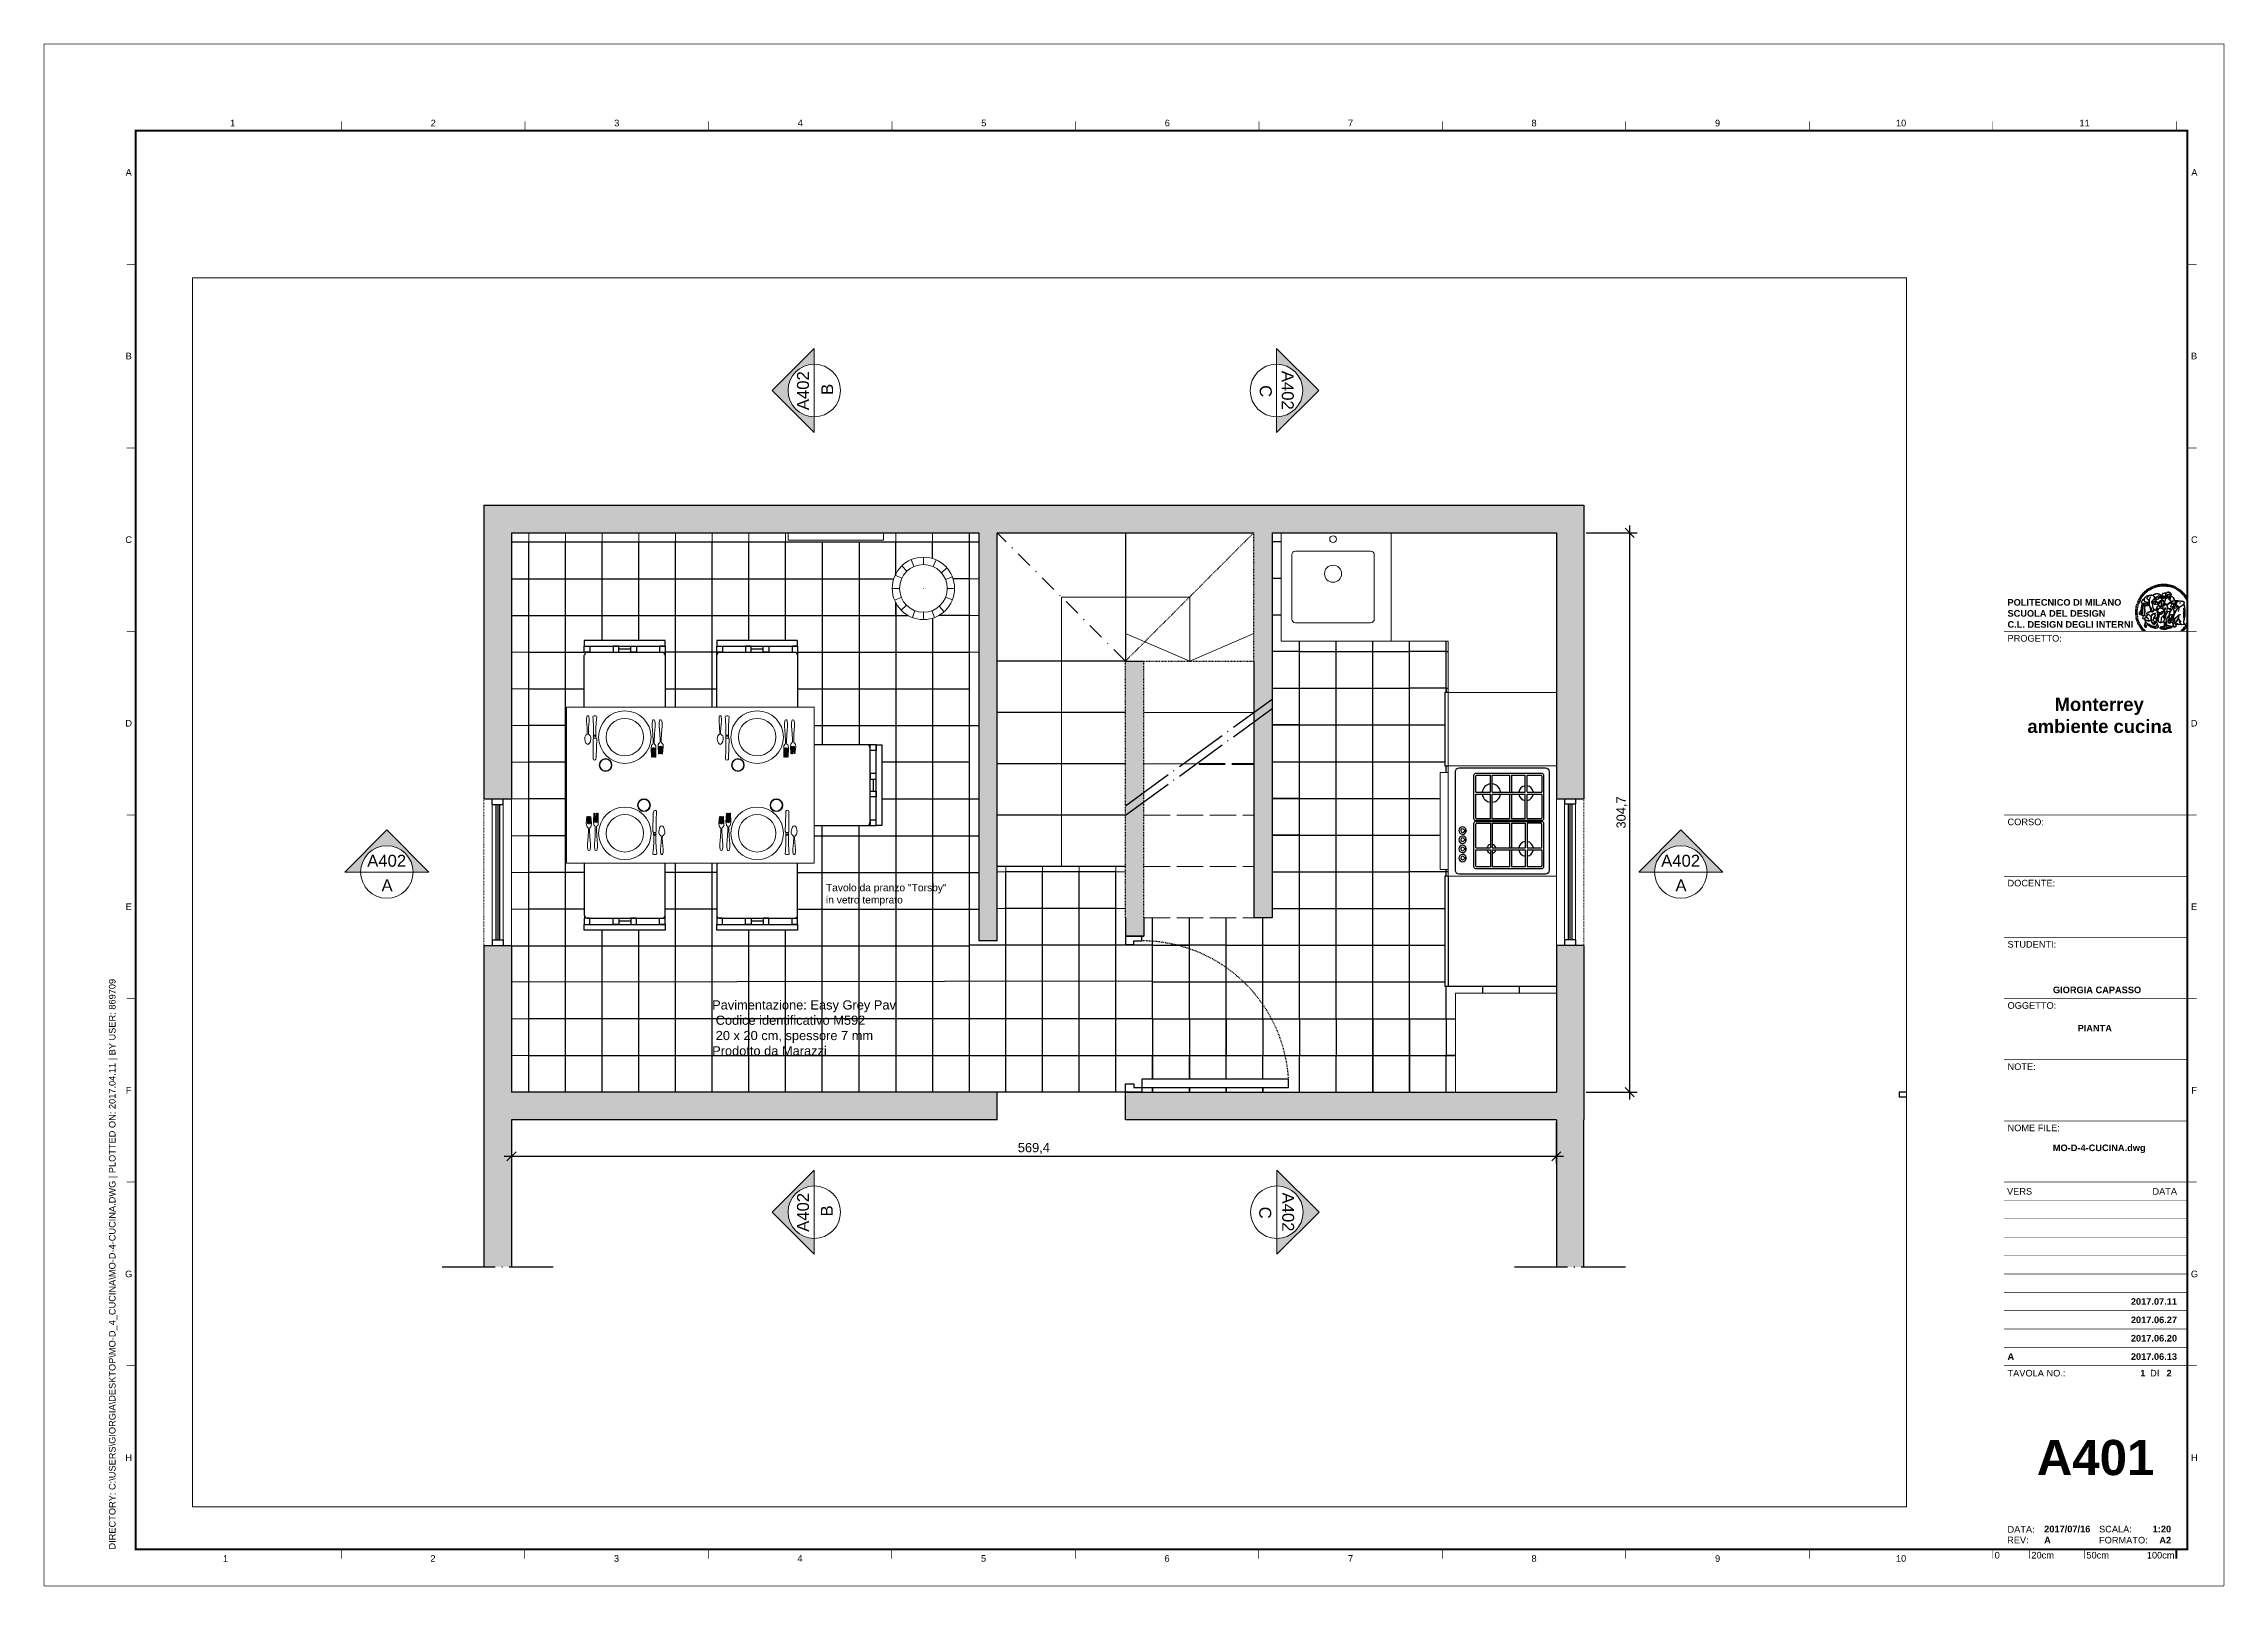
# Paper-space layout 'Layout2' of a CAD drawing. Header units: millimetres. Extents: x -15 to 579, y -2 to 418.
# The model-space entities are those that its viewports show. They can reach past a viewport. Long polylines and large blocks are cut down to what shows.
import ezdxf
from ezdxf.enums import TextEntityAlignment as Align

# ---------------------------------------------------------------- set-up
doc = ezdxf.new("R2010")
doc.units = ezdxf.units.MM
doc.header["$LTSCALE"] = 0.3
doc.set_wipeout_variables(frame=1)
for name, pattern in [('ACAD_ISO02W100', [15, 12, -3]), ('ACAD_ISO04W100', [30, 24, -3, 0, -3]), ('DASHDOT', [1, 0.5, -0.25, 0, -0.25]), ('HIDDEN', [0.375, 0.25, -0.125])]:
    doc.linetypes.add(name, pattern=pattern)
for name, color, linetype, lineweight in [('A-ANNO-DIMS_Num_Penna__3', 3, 'Continuous', 18), ('A-ANNO-TEXT_Num_Penna__3', 3, 'Continuous', 18), ('A-DOOR-FULL', 4, 'Continuous', 25), ('A-FLOR-OVHD', 3, 'HIDDEN', 18), ('A-FLOR-STRS', 4, 'Continuous', 25), ('A-FURN', 7, 'Continuous', 18), ('A-GLAZ-FULL', 4, 'Continuous', 25), ('A-WALL-FULL-EXTR', 7, 'Continuous', 35), ('ACCESSORI', 2, 'Continuous', 13), ('ACCESSORI - furniture', 6, 'Continuous', 9), ('arred leg', 2, 'Continuous', 18), ('VITI', 1, 'Continuous', 18)]:
    doc.layers.add(name, color=color, linetype=linetype, lineweight=lineweight)
doc.layers.add('accessori cucina - kitchen accessories', color=175, linetype='Continuous', plot=False)
doc.layers.add('G-ANNO-NPLT', color=210, linetype='Continuous', plot=False)
for name, color, linetype in [('G-ANNO-LOGO', 3, 'Continuous'), ('G-ANNO-TEXT', 3, 'Continuous'), ('G-ANNO-TTLB', 3, 'Continuous'), ('Layer1', 1, 'Continuous'), ('mura', 5, 'Continuous')]:
    doc.layers.add(name, color=color, linetype=linetype)
doc.styles.add('ARIAL', font='arial.ttf')
doc.styles.add('ARIAL-BOLD', font='')
doc.styles.add('E-ARIAL', font='arial.ttf')
doc.styles.add('GENERATED_STYLE_1', font='arial.ttf')
doc.styles.get("Standard").update_dxf_attribs({"font": 'arial.ttf'})
doc.styles.get('ARIAL-BOLD').set_extended_font_data('Arial', bold=True)
doc.dimstyles.new('ISO-25', dxfattribs={"dimtxt": 2.5, "dimasz": 2.5, "dimexe": 2, "dimexo": 0.625, "dimtad": 1, "dimdec": 1, "dimtxsty": 'Standard', "dimblk": 'OBLIQUE', "dimcen": 2.5, "dimdle": 2, "dimadec": 0, "dimazin": 0, "dimtfac": 1, "dimtdec": 1, "dimtmove": 0, "dimatfit": 3, "dimfxl": 1, "dimarcsym": 0})

psp = doc.layouts.new('Layout2')

msp = doc.modelspace()

# ---------------------------------------------------------------- texts
at = {"layer": 'A-ANNO-TEXT_Num_Penna__3', "color": 3, "linetype": 'Continuous', "lineweight": 18, "char_height": 6.5, "attachment_point": 1, "style": 'GENERATED_STYLE_1'}
for s, insert, rotation in [('\\A1;A402', (3128.3, 1871.6), 90), ('\\A1;A', (3141.7, 1879.4), 90), ('\\A1;B', (2877.8, 1413.9), 180), ('\\A1;B', (3325.3, 1413.7), 180), ('\\A1;A402', (2886.1, 1400.7), 180), ('\\A1;A402', (3333.7, 1400.7), 180), ('\\A1;A402', (3128.3, 1166.5), 90), ('\\A1;A', (3141.7, 1174.3), 90)]:
    msp.add_mtext(s, dxfattribs=dict(at, insert=insert, rotation=rotation))
for s, insert in [('\\A1;A402', (2864.7, 1671.4)), ('\\A1;A402', (3312.3, 1671.6)), ('\\A1;C', (2872.5, 1659.4)), ('\\A1;C', (3320, 1659.1))]:
    msp.add_mtext(s, dxfattribs=dict(at, insert=insert))

# ---------------------------------------------------------------- blocks, each defined once
blk = doc.blocks.new('logoPolimi')
for p, q in [((-1.49, 1.84), (-1.36, 1.68)), ((-1.41, 1.91), (-1.28, 1.74)), ((-1.32, 1.97), (-1.2, 1.8)), ((-1.22, 2.03), (-1.11, 1.85)), ((-1.13, 2.09), (-1.03, 1.9)), ((-1.03, 2.14), (-0.94, 1.95)), ((-0.93, 2.18), (-0.84, 1.99)), ((-0.83, 2.22), (-0.75, 2.03)), ((-0.72, 2.26), (-0.66, 2.06)), ((-0.61, 2.29), (-0.56, 2.09)), ((-0.51, 2.32), (-0.46, 2.11)), ((-0.4, 2.34), (-0.36, 2.13)), ((-0.29, 2.35), (-0.26, 2.14)), ((-0.18, 2.36), (-0.16, 2.15)), ((-0.07, 2.37), (-0.06, 2.16)), ((0.04, 2.37), (0.04, 2.16)), ((0.15, 2.36), (0.14, 2.16)), ((0.26, 2.36), (0.24, 2.15)), ((0.37, 2.34), (0.34, 2.13)), ((0.48, 2.32), (0.44, 2.12)), ((0.59, 2.3), (0.54, 2.09)), ((0.69, 2.27), (0.63, 2.07)), ((0.8, 2.23), (0.73, 2.03)), ((0.9, 2.19), (0.82, 2)), ((1, 2.15), (0.91, 1.96)), ((1.1, 2.1), (1, 1.91)), ((1.2, 2.04), (1.09, 1.86)), ((1.29, 1.99), (1.18, 1.81)), ((1.38, 1.92), (1.26, 1.75)), ((1.47, 1.86), (1.34, 1.69)), ((-2.37, 0.12), (-2.16, 0.11)), ((-2.37, 0.01), (-2.16, 0.01)), ((-2.36, 0.23), (-2.15, 0.21)), ((-2.35, 0.34), (-2.14, 0.31)), ((-2.33, 0.45), (-2.12, 0.41)), ((-2.3, 0.55), (-2.1, 0.51)), ((-2.28, 0.66), (-2.07, 0.6)), ((-2.24, 0.77), (-2.04, 0.7)), ((-2.2, 0.87), (-2.01, 0.79)), ((-2.16, 0.97), (-1.97, 0.89)), ((-2.11, 1.07), (-1.93, 0.98)), ((-2.06, 1.17), (-1.88, 1.07)), ((-2.01, 1.26), (-1.83, 1.15)), ((-1.94, 1.36), (-1.77, 1.24)), ((-1.88, 1.45), (-1.71, 1.32)), ((-1.84, 0.03), (-1.82, 0.35)), ((-1.81, 1.53), (-1.65, 1.4)), ((-1.74, 1.61), (-1.58, 1.47)), ((-1.73, 0.59), (-1.73, 0.59)), ((-1.73, 0.59), (-1.73, 0.59)), ((-1.66, 1.69), (-1.51, 1.54)), ((-1.65, 0.57), (-1.65, 0.57)), ((-1.59, 1.12), (-1.59, 1.12)), ((-1.58, 1.77), (-1.44, 1.61)), ((-1.51, 0.55), (-1.51, 0.55)), ((-1.51, 0.55), (-1.51, 0.55)), ((-1.31, 0.79), (-1.21, 0.75)), ((-1.21, 0.75), (-1.31, 0.79)), ((-1.21, 0.75), (-1.31, 0.79)), ((-1.21, 0.75), (-1.21, 0.75)), ((-1.21, 0.75), (-1.21, 0.75)), ((-1.19, 0.76), (-1.19, 0.76)), ((-1.19, 0.76), (-1.19, 0.76)), ((-1.17, 0.99), (-1.18, 0.99)), ((-1.18, 0.99), (-1.17, 0.99)), ((-1.16, 0.57), (-1.16, 0.57)), ((-1.16, 0.57), (-1.16, 0.57)), ((-1.1, 0.01), (-0.99, 0.06)), ((-0.99, 0.06), (-1.1, 0.01)), ((-0.99, 0.06), (-1.1, 0.01)), ((-0.99, 0.06), (-0.99, 0.06)), ((-0.99, 0.06), (-0.99, 0.06)), ((-0.97, 0.79), (-0.98, 0.79)), ((-0.89, 0.84), (-0.97, 0.79)), ((-0.97, 0.79), (-0.89, 0.84)), ((-0.96, 1.41), (-0.96, 1.41)), ((-0.96, 1.41), (-0.96, 1.41)), ((-0.89, 0.84), (-0.82, 0.87)), ((-0.82, 0.87), (-0.89, 0.84)), ((-0.89, 0.84), (-0.82, 0.87)), ((-0.88, 0.83), (-0.89, 0.84)), ((-0.85, 1.39), (-0.85, 1.39)), ((-0.85, 1.39), (-0.85, 1.39)), ((-0.84, 0.14), (-0.84, 0.14)), ((-0.77, 1.08), (-0.78, 1.08)), ((-0.78, 1.08), (-0.77, 1.08)), ((-0.61, 1.12), (-0.77, 1.08)), ((-0.77, 1.08), (-0.61, 1.12)), ((-0.77, 1.08), (-0.61, 1.12)), ((-0.75, 1.3), (-0.76, 1.29)), ((-0.76, 1.29), (-0.75, 1.3)), ((-0.65, 0.99), (-0.7, 0.96)), ((-0.69, 0.18), (-0.68, 0.18)), ((-0.66, 0.93), (-0.66, 0.93)), ((-0.66, 0.93), (-0.64, 0.93)), ((-0.66, 0.93), (-0.66, 0.93)), ((-0.66, 0.93), (-0.66, 0.93)), ((-0.63, 1.01), (-0.63, 1.01)), ((-0.63, 1.01), (-0.62, 1.01)), ((-0.63, 0.66), (-0.63, 0.66)), ((-0.6, 1.12), (-0.61, 1.12)), ((-0.61, 1.12), (-0.6, 1.12)), ((-0.61, 1.12), (-0.6, 1.12)), ((-0.61, 0.86), (-0.57, 0.85)), ((-0.57, 0.85), (-0.61, 0.86)), ((-0.61, 0.86), (-0.57, 0.85)), ((-0.53, 1.08), (-0.6, 1.12)), ((-0.6, 1.12), (-0.6, 1.11)), ((-0.6, 1.12), (-0.53, 1.08)), ((-0.57, 0.8), (-0.59, 0.8)), ((-0.57, 0.85), (-0.53, 0.84)), ((-0.57, 0.85), (-0.57, 0.85)), ((-0.57, 0.85), (-0.57, 0.85)), ((-0.57, 0.85), (-0.53, 0.84)), ((-0.56, 0.29), (-0.49, 0.48)), ((-0.56, 0.14), (-0.56, 0.29)), ((-0.5, 0.11), (-0.56, 0.14)), ((-0.53, 0.84), (-0.51, 0.84)), ((-0.53, 0.84), (-0.51, 0.84)), ((-0.53, 0.84), (-0.53, 0.84)), ((-0.51, 0.11), (-0.51, 0.11)), ((-0.51, 0.11), (-0.51, 0.11)), ((-0.34, 0.33), (-0.5, 0.11)), ((-0.49, 0.48), (-0.41, 0.55)), ((-0.42, 0.8), (-0.47, 0.79)), ((-0.42, 0.8), (-0.47, 0.79)), ((-0.47, 0.79), (-0.45, 0.76)), ((-0.47, 0.79), (-0.45, 0.76)), ((-0.45, 1.14), (-0.42, 1.11)), ((-0.42, 1.26), (-0.36, 1.22)), ((-0.41, 0.55), (-0.34, 0.49)), ((-0.4, 1.37), (-0.38, 1.38)), ((-0.39, 1.37), (-0.4, 1.37)), ((-0.35, 1.33), (-0.4, 1.37)), ((-0.39, 1.24), (-0.4, 1.23)), ((-0.38, 1.14), (-0.38, 1.14)), ((-0.34, 0.49), (-0.09, 0.48)), ((-0.16, 0.32), (-0.34, 0.33)), ((-0.14, 0.32), (-0.31, 0.34)), ((-0.28, 1.3), (-0.29, 1.3)), ((-0.28, 1.3), (-0.28, 1.3)), ((-0.16, 1.24), (-0.16, 1.25)), ((-0.16, 1.25), (-0.16, 1.25)), ((-0.16, 0.49), (-0.14, 0.64)), ((-0.06, 0.27), (-0.16, 0.32)), ((-0.1, 0.88), (-0.09, 0.87)), ((-0.08, 1.37), (-0.08, 1.38)), ((-0.08, 1.23), (-0.05, 1.21)), ((-0.05, 1.21), (-0.08, 1.23)), ((-0.08, 1.23), (-0.05, 1.21)), ((-0.03, 0.26), (-0.06, 0.27)), ((-0.05, 1.21), (-0.04, 1.21)), ((-0.04, 1.21), (-0.05, 1.21)), ((-0.04, 1.21), (-0.04, 1.21)), ((-0.04, 1.21), (-0.04, 1.21)), ((-0.04, 0.48), (-0.03, 0.26)), ((0.03, 1.15), (0.03, 1.15)), ((0.03, 0.66), (0.03, 0.67)), ((0.07, 0.58), (0.07, 0.57)), ((0.1, 1.18), (0.1, 1.18)), ((0.1, 0.84), (0.1, 0.84)), ((0.13, 1.32), (0.17, 1.19)), ((0.14, 0.71), (0.34, 0.65)), ((0.31, 0.56), (0.17, 0.63)), ((0.27, 1.61), (0.27, 1.61)), ((0.27, 1.61), (0.27, 1.61)), ((0.27, 1.61), (0.27, 1.61)), ((0.29, 1.29), (0.29, 1.29)), ((0.29, 1.29), (0.29, 1.29)), ((0.29, 1.29), (0.29, 1.29)), ((0.29, 1.29), (0.29, 1.29)), ((0.33, 0.49), (0.34, 0.49)), ((0.33, 0.03), (0.35, 0.03)), ((0.33, 0.03), (0.35, 0.03)), ((0.34, 0.65), (0.34, 0.64)), ((0.35, 0.03), (0.57, 0.06)), ((0.35, 0.03), (0.57, 0.06)), ((0.35, 0.03), (0.35, 0.03)), ((0.35, 0.03), (0.35, 0.03)), ((0.38, 1.36), (0.37, 1.35)), ((0.38, 0.34), (0.37, 0.34)), ((0.38, 0.34), (0.38, 0.34)), ((0.43, 0.67), (0.39, 0.64)), ((0.49, 1.05), (0.51, 1.13)), ((0.51, 1.13), (0.49, 1.05)), ((0.49, 1.05), (0.51, 1.13)), ((0.51, 1.31), (0.5, 1.29)), ((0.51, 1.13), (0.52, 1.23)), ((0.52, 1.23), (0.51, 1.23)), ((0.51, 1.23), (0.52, 1.23)), ((0.52, 1.23), (0.51, 1.13)), ((0.51, 1.13), (0.52, 1.23)), ((0.52, 1.24), (0.6, 1.37)), ((0.52, 1.23), (0.6, 1.36)), ((0.6, 1.36), (0.52, 1.23)), ((0.52, 1.23), (0.52, 1.23)), ((0.52, 1.23), (0.52, 1.24)), ((0.52, 1.23), (0.52, 1.23)), ((0.55, 1.07), (0.53, 1.06)), ((0.53, 1.04), (0.53, 1.06)), ((0.53, 1.05), (0.53, 1.04)), ((0.54, 0.3), (0.63, 0.32)), ((0.54, -0.08), (0.61, 0.06)), ((0.61, 0.06), (0.54, -0.08)), ((0.54, -0.08), (0.61, 0.06)), ((0.56, 0.19), (0.59, 0.21)), ((0.57, 1.07), (0.57, 1.07)), ((0.57, 1.07), (0.57, 1.07)), ((0.57, 1.07), (0.57, 1.07)), ((0.57, 1.07), (0.57, 1.07)), ((0.57, 1.07), (0.57, 1.07)), ((0.57, 1.07), (0.57, 1.07)), ((0.57, 1.07), (0.57, 1.07)), ((0.58, 0.3), (0.59, 0.29)), ((0.59, 0.78), (0.59, 0.79)), ((0.59, 0.79), (0.59, 0.79)), ((0.59, 0.79), (0.59, 0.79)), ((0.59, 0.79), (0.59, 0.78)), ((0.61, 0.06), (0.6, 0.07)), ((0.6, 0.07), (0.61, 0.06)), ((0.61, 0.06), (0.61, 0.07)), ((0.62, 0.21), (0.65, 0.22)), ((0.64, 1.37), (0.65, 1.37)), ((0.69, 0.86), (0.68, 0.86)), ((0.68, 0.86), (0.69, 0.86)), ((0.68, 0.76), (0.68, 0.76)), ((0.76, 0.26), (0.76, 0.26)), ((0.82, 0.35), (0.84, 0.36)), ((0.82, 0.35), (0.82, 0.35)), ((0.84, 0.36), (0.84, 0.37)), ((0.85, 0.34), (1.05, 0.35)), ((0.93, 1.05), (0.93, 1.05)), ((0.93, 1.05), (0.93, 1.05)), ((0.93, 1.05), (0.93, 1.04)), ((0.93, 1.05), (0.93, 1.05)), ((0.97, 0.66), (0.96, 0.66)), ((1.01, 0.97), (0.98, 0.96)), ((1.17, 0.96), (1.17, 0.95)), ((1.17, 0.95), (1.17, 0.95)), ((1.34, 0.37), (1.26, 0.04)), ((1.27, 0.37), (1.27, 0.38)), ((1.28, 0.95), (1.28, 0.95)), ((1.37, 0.73), (1.46, 0.81)), ((1.41, 0.4), (1.41, 0.41)), ((1.56, 1.79), (1.42, 1.63)), ((1.64, 1.71), (1.49, 1.56)), ((1.49, 0.9), (1.57, 0.92)), ((1.72, 1.63), (1.56, 1.49)), ((1.67, 0.6), (1.57, 0.53)), ((1.79, 1.55), (1.63, 1.41)), ((1.86, 1.47), (1.7, 1.34)), ((1.93, 1.38), (1.76, 1.26)), ((1.99, 1.29), (1.81, 1.17)), ((2.05, 1.19), (1.87, 1.09)), ((2.1, 1.1), (1.92, 1)), ((2.15, 1), (1.96, 0.91)), ((2.19, 0.9), (2, 0.82)), ((2.23, 0.79), (2.04, 0.72)), ((2.27, 0.69), (2.07, 0.63)), ((2.3, 0.58), (2.09, 0.53)), ((2.32, 0.47), (2.12, 0.43)), ((2.34, 0.37), (2.13, 0.33)), ((2.36, 0.26), (2.15, 0.23)), ((2.37, 0.15), (2.16, 0.13)), ((2.37, 0.04), (2.16, 0.03)), ((-2.37, -0.1), (-2.16, -0.09)), ((-2.36, -0.21), (-2.15, -0.19)), ((-2.35, -0.32), (-2.14, -0.29)), ((-2.33, -0.43), (-2.12, -0.39)), ((-2.31, -0.54), (-2.1, -0.49)), ((-2.28, -0.65), (-2.08, -0.59)), ((-2.25, -0.75), (-2.05, -0.69)), ((-2.21, -0.86), (-2.02, -0.78)), ((-2.17, -0.96), (-1.98, -0.87)), ((-2.12, -1.06), (-1.93, -0.96)), ((-2.07, -1.16), (-1.89, -1.05)), ((-2.04, -0.15), (-1.97, -0.2)), ((-2.01, -1.25), (-1.84, -1.14)), ((-1.95, -1.34), (-1.78, -1.22)), ((-1.89, -1.43), (-1.72, -1.31)), ((-1.82, -1.52), (-1.66, -1.38)), ((-1.75, -1.6), (-1.59, -1.46)), ((-1.67, -1.68), (-1.52, -1.53)), ((-1.58, -0.12), (-1.6, -0.18)), ((-1.6, -0.18), (-1.58, -0.28)), ((-1.57, -0.54), (-1.59, -0.54)), ((-1.59, -0.54), (-1.59, -0.54)), ((-1.59, -1.76), (-1.45, -1.6)), ((-1.56, -0.32), (-1.56, -0.31)), ((-1.56, -0.31), (-1.56, -0.31)), ((-1.53, -0.65), (-1.53, -0.65)), ((-1.53, -0.65), (-1.53, -0.65)), ((-1.51, -1.83), (-1.37, -1.67)), ((-1.48, -0.86), (-1.48, -0.85)), ((-1.42, -0.37), (-1.42, -0.37)), ((-1.42, -1.9), (-1.29, -1.73)), ((-1.38, -0.46), (-1.38, -0.46)), ((-1.33, -1.96), (-1.21, -1.79)), ((-1.31, -0.24), (-1.31, -0.23)), ((-1.31, -0.23), (-1.31, -0.24)), ((-1.23, -0.19), (-1.23, -0.19)), ((-1.23, -0.19), (-1.23, -0.19)), ((-1.23, -0.19), (-1.23, -0.19)), ((-1.23, -0.19), (-1.23, -0.19)), ((-1.01, -0.39), (-1.02, -0.39)), ((-1.02, -0.39), (-1.01, -0.39)), ((-1.02, -0.7), (-1.02, -0.7)), ((-1.02, -0.7), (-1.02, -0.7)), ((-1.02, -0.7), (-1.02, -0.7)), ((-0.79, -0.51), (-0.83, -0.58)), ((-0.83, -0.58), (-0.79, -0.51)), ((-0.83, -0.58), (-0.79, -0.51)), ((-0.78, -1.05), (-0.83, -0.94)), ((-0.83, -0.94), (-0.78, -1.05)), ((-0.83, -0.94), (-0.83, -0.94)), ((-0.83, -0.94), (-0.78, -1.05)), ((-0.82, -1.23), (-0.82, -1.23)), ((-0.82, -1.23), (-0.77, -1.23)), ((-0.77, -1.23), (-0.82, -1.23)), ((-0.82, -1.23), (-0.82, -1.23)), ((-0.77, -1.23), (-0.82, -1.23)), ((-0.75, -0.96), (-0.8, -0.89)), ((-0.8, -0.89), (-0.79, -0.92)), ((-0.79, -0.92), (-0.8, -0.89)), ((-0.8, -0.89), (-0.75, -0.96)), ((-0.79, -0.92), (-0.8, -0.89)), ((-0.8, -0.89), (-0.8, -0.89)), ((-0.8, -0.89), (-0.75, -0.96)), ((-0.79, -0.92), (-0.78, -0.95)), ((-0.78, -0.95), (-0.79, -0.92)), ((-0.78, -0.95), (-0.79, -0.92)), ((-0.77, -0.49), (-0.78, -0.48)), ((-0.78, -0.48), (-0.77, -0.49)), ((-0.78, -0.95), (-0.76, -1)), ((-0.76, -1), (-0.78, -0.95)), ((-0.76, -1), (-0.78, -0.95)), ((-0.71, -0.89), (-0.75, -0.87)), ((-0.75, -0.87), (-0.71, -0.89)), ((-0.75, -0.87), (-0.71, -0.89)), ((-0.72, -1.01), (-0.75, -0.96)), ((-0.75, -0.96), (-0.72, -1.01)), ((-0.75, -0.96), (-0.72, -1.01)), ((-0.64, -0.93), (-0.71, -0.89)), ((-0.71, -0.89), (-0.64, -0.93)), ((-0.71, -0.89), (-0.64, -0.93)), ((-0.66, -0.53), (-0.66, -0.53)), ((-0.66, -0.53), (-0.66, -0.53)), ((-0.66, -0.53), (-0.66, -0.53)), ((-0.39, -0.81), (-0.51, -0.69)), ((-0.51, -1.04), (-0.5, -1.04)), ((-0.48, -0.42), (-0.48, -0.42)), ((-0.48, -0.42), (-0.48, -0.42)), ((-0.48, -0.42), (-0.48, -0.42)), ((-0.41, -0.51), (-0.41, -0.51)), ((-0.38, -0.05), (-0.39, -0.12)), ((-0.39, -0.12), (-0.37, -0.1)), ((-0.35, -0.14), (-0.37, -0.08)), ((-0.37, -0.09), (-0.37, -0.09)), ((-0.33, -0.12), (-0.35, -0.14)), ((-0.32, -0.14), (-0.35, -0.14)), ((-0.35, -0.18), (-0.34, -0.22)), ((-0.34, -0.08), (-0.29, -0.16)), ((-0.34, -0.22), (-0.34, -0.22)), ((-0.27, -0.17), (-0.32, -0.14)), ((-0.25, -0.91), (-0.26, -0.9)), ((-0.26, -1.29), (0.1, -1.2)), ((0.1, -1.2), (-0.26, -1.29)), ((0.08, -1.4), (-0.26, -1.29)), ((-0.26, -1.29), (0.08, -1.4)), ((-0.26, -1.38), (-0.26, -1.29)), ((-0.26, -1.29), (-0.26, -1.29)), ((-0.26, -1.29), (-0.26, -1.38)), ((-0.26, -1.29), (0.08, -1.4)), ((-0.26, -1.29), (-0.26, -1.29)), ((0.08, -1.49), (-0.26, -1.38)), ((-0.26, -1.38), (0.09, -1.49)), ((-0.14, -0.15), (-0.16, -0.13)), ((-0.11, -0.04), (-0.12, -0.05)), ((-0.04, -0.41), (-0.01, -0.44)), ((-0.01, -0.44), (-0.04, -0.41)), ((-0.04, -0.41), (-0.01, -0.44)), ((0.07, -0.84), (0.07, -0.84)), ((0.07, -0.84), (0.07, -0.84)), ((0.1, -1.2), (0.08, -1.32)), ((0.08, -1.32), (0.13, -1.2)), ((0.08, -1.4), (0.72, -1.22)), ((0.72, -1.22), (0.08, -1.4)), ((0.08, -1.4), (0.72, -1.22)), ((0.72, -1.31), (0.08, -1.49)), ((0.08, -1.44), (0.08, -1.4)), ((0.08, -1.4), (0.08, -1.44)), ((0.08, -1.4), (0.08, -1.49)), ((0.08, -1.49), (0.08, -1.44)), ((0.08, -1.44), (0.08, -1.44)), ((0.08, -1.44), (0.08, -1.45)), ((0.08, -1.45), (0.08, -1.46)), ((0.08, -1.46), (0.08, -1.49)), ((0.1, -1.01), (0.09, -0.86)), ((0.1, -1.01), (0.09, -0.86)), ((0.09, -1.49), (0.72, -1.31)), ((0.1, -1.2), (0.12, -1.04)), ((0.12, -1.04), (0.1, -1.2)), ((0.13, -1.2), (0.1, -1.2)), ((0.1, -1.2), (0.13, -1.2)), ((0.13, -1.2), (0.1, -1.2)), ((0.1, -1.2), (0.1, -1.2)), ((0.11, -0.44), (0.11, -0.44)), ((0.11, -0.44), (0.11, -0.44)), ((0.12, -0.21), (0.12, -0.21)), ((0.12, -0.21), (0.12, -0.21)), ((0.12, -0.21), (0.12, -0.21)), ((0.12, -0.21), (0.12, -0.21)), ((0.12, -0.21), (0.12, -0.21)), ((0.12, -0.21), (0.12, -0.21)), ((0.12, -0.21), (0.12, -0.21)), ((0.12, -0.21), (0.12, -0.21)), ((0.12, -0.21), (0.12, -0.21)), ((0.12, -0.21), (0.12, -0.21)), ((0.12, -0.21), (0.12, -0.21)), ((0.12, -0.21), (0.12, -0.21)), ((0.12, -0.21), (0.12, -0.21)), ((0.12, -0.56), (0.14, -0.53)), ((0.14, -0.53), (0.12, -0.56)), ((0.12, -0.56), (0.14, -0.53)), ((0.12, -1.04), (0.12, -1.04)), ((0.12, -1.04), (0.12, -1.04)), ((0.12, -1.04), (0.12, -1.04)), ((0.21, -0.99), (0.13, -1.2)), ((0.13, -1.2), (0.21, -0.99)), ((0.36, -1.14), (0.13, -1.2)), ((0.13, -1.2), (0.26, -1.17)), ((0.14, -0.53), (0.16, -0.49)), ((0.16, -0.49), (0.14, -0.53)), ((0.14, -0.53), (0.16, -0.49)), ((0.16, -0.49), (0.16, -0.49)), ((0.16, -0.49), (0.16, -0.49)), ((0.28, -1.19), (0.21, -0.99)), ((0.21, -0.99), (0.31, -1.27)), ((0.24, -0.17), (0.24, -0.16)), ((0.24, -0.16), (0.24, -0.17)), ((0.25, -0.84), (0.25, -0.88)), ((0.25, -0.88), (0.25, -0.84)), ((0.25, -0.88), (0.25, -0.84)), ((0.25, -0.88), (0.29, -1.17)), ((0.26, -0.88), (0.25, -0.88)), ((0.31, -1.27), (0.25, -0.88)), ((0.26, -1.17), (0.28, -1.16)), ((0.28, -1.16), (0.36, -1.14)), ((0.29, -1.17), (0.28, -1.19)), ((0.36, -1.14), (0.72, -1.22)), ((0.72, -1.22), (0.36, -1.14)), ((0.49, -0.31), (0.49, -0.31)), ((0.49, -0.31), (0.49, -0.31)), ((0.5, -0.27), (0.5, -0.27)), ((0.51, -0.27), (0.51, -0.27)), ((0.72, -0.81), (0.75, -0.89)), ((0.72, -1.22), (0.72, -1.31)), ((0.72, -1.31), (0.72, -1.22)), ((0.74, -0.23), (0.74, -0.23)), ((0.74, -0.23), (0.75, -0.24)), ((0.75, -0.23), (0.75, -0.23)), ((0.86, -0.25), (0.82, -0.34)), ((0.87, -0.22), (0.86, -0.23)), ((0.87, -0.22), (0.86, -0.25)), ((0.96, -0.58), (0.96, -0.57)), ((1.05, -1.05), (1.04, -1.05)), ((1.28, -2), (1.17, -1.82)), ((1.37, -1.93), (1.25, -1.76)), ((1.31, -0.27), (1.3, -0.26)), ((1.3, -0.26), (1.3, -0.26)), ((1.3, -0.26), (1.3, -0.26)), ((1.3, -0.26), (1.31, -0.27)), ((1.3, -0.26), (1.3, -0.26)), ((1.46, -1.87), (1.33, -1.7)), ((1.54, -1.8), (1.41, -1.64)), ((1.63, -1.72), (1.48, -1.57)), ((1.71, -1.65), (1.55, -1.5)), ((1.78, -1.57), (1.62, -1.43)), ((1.85, -1.48), (1.69, -1.35)), ((1.92, -1.39), (1.75, -1.27)), ((1.98, -1.3), (1.81, -1.19)), ((2.04, -1.21), (1.86, -1.1)), ((2.09, -1.11), (1.91, -1.01)), ((2.14, -1.01), (1.95, -0.92)), ((2.19, -0.91), (1.99, -0.83)), ((2.23, -0.81), (2.03, -0.74)), ((2.26, -0.7), (2.06, -0.64)), ((2.29, -0.6), (2.09, -0.55)), ((2.32, -0.49), (2.11, -0.45)), ((2.34, -0.38), (2.13, -0.35)), ((2.35, -0.27), (2.15, -0.25)), ((2.37, -0.08), (2.16, -0.07)), ((2.36, -0.16), (2.16, -0.15)), ((-1.24, -2.02), (-1.13, -1.84)), ((-1.14, -2.08), (-1.04, -1.89)), ((-1.04, -2.13), (-0.95, -1.94)), ((-0.94, -2.18), (-0.86, -1.98)), ((-0.84, -2.22), (-0.77, -2.02)), ((-0.74, -2.25), (-0.67, -2.05)), ((-0.63, -2.29), (-0.57, -2.08)), ((-0.52, -2.31), (-0.48, -2.11)), ((-0.42, -2.33), (-0.38, -2.13)), ((-0.31, -2.35), (-0.28, -2.14)), ((-0.2, -2.36), (-0.18, -2.15)), ((-0.09, -2.37), (-0.08, -2.16)), ((0.03, -2.37), (0.02, -2.16)), ((0.14, -2.37), (0.12, -2.16)), ((0.25, -2.36), (0.22, -2.15)), ((0.35, -2.34), (0.32, -2.14)), ((0.46, -2.32), (0.42, -2.12)), ((0.57, -2.3), (0.52, -2.1)), ((0.68, -2.27), (0.62, -2.07)), ((0.78, -2.24), (0.71, -2.04)), ((0.89, -2.2), (0.81, -2)), ((0.99, -2.15), (0.9, -1.96)), ((1.09, -2.11), (0.99, -1.92)), ((1.19, -2.05), (1.08, -1.87))]:
    blk.add_line(p, q)
for points in [[(-1.9, 0.12), (-1.94, 0.02), (-2.05, -0.09), (-2.05, -0.09)], [(-1.86, 0.38), (-1.86, 0.38), (-1.87, 0.19), (-1.9, 0.12)], [(-1.76, 0.6), (-1.76, 0.6), (-1.84, 0.57), (-1.86, 0.38)], [(-1.86, -0.04), (-1.84, 0.02), (-1.84, 0.03), (-1.84, 0.03)], [(-1.82, 0.78), (-1.83, 0.8), (-1.85, 0.86), (-1.83, 0.88)], [(-1.82, 0.78), (-1.83, 0.8), (-1.85, 0.86), (-1.83, 0.88)], [(-1.83, 0.88), (-1.81, 0.9), (-1.76, 0.96), (-1.76, 0.96)], [(-1.83, 0.88), (-1.81, 0.9), (-1.76, 0.96), (-1.76, 0.96)], [(-1.76, 0.6), (-1.83, 0.7), (-1.78, 0.74), (-1.78, 0.74)], [(-1.78, 0.74), (-1.79, 0.74), (-1.83, 0.7), (-1.76, 0.6)], [(-1.78, 0.74), (-1.8, 0.76), (-1.81, 0.78), (-1.82, 0.78)], [(-1.78, 0.74), (-1.8, 0.76), (-1.81, 0.78), (-1.82, 0.78)], [(-1.82, 0.35), (-1.81, 0.5), (-1.73, 0.59), (-1.73, 0.59)], [(-1.82, -0.19), (-1.73, -0.07), (-1.75, 0.14), (-1.75, 0.3)], [(-1.75, 0.33), (-1.75, 0.17), (-1.73, -0.05), (-1.8, -0.17)], [(-1.78, 0.74), (-1.75, 0.72), (-1.72, 0.69), (-1.68, 0.7)], [(-1.68, 0.7), (-1.72, 0.69), (-1.75, 0.72), (-1.78, 0.74)], [(-1.68, 0.7), (-1.72, 0.69), (-1.75, 0.72), (-1.78, 0.74)], [(-1.78, 0.74), (-1.78, 0.74), (-1.78, 0.74), (-1.78, 0.74)], [(-1.76, 0.96), (-1.68, 1.1), (-1.59, 1.12), (-1.59, 1.12)], [(-1.76, 0.96), (-1.68, 1.1), (-1.6, 1.12), (-1.6, 1.12)], [(-1.73, 0.59), (-1.74, 0.59), (-1.75, 0.6), (-1.76, 0.6)], [(-1.73, 0.59), (-1.74, 0.59), (-1.75, 0.6), (-1.76, 0.6)], [(-1.75, 0.3), (-1.76, 0.47), (-1.65, 0.57), (-1.65, 0.57)], [(-1.65, 0.57), (-1.65, 0.57), (-1.76, 0.5), (-1.75, 0.33)], [(-1.65, 0.57), (-1.68, 0.58), (-1.7, 0.58), (-1.73, 0.59)], [(-1.65, 0.57), (-1.68, 0.58), (-1.7, 0.58), (-1.73, 0.59)], [(-1.5, 0.71), (-1.53, 0.74), (-1.61, 0.71), (-1.68, 0.7)], [(-1.68, 0.7), (-1.61, 0.71), (-1.53, 0.73), (-1.5, 0.71)], [(-1.5, 0.71), (-1.53, 0.73), (-1.61, 0.71), (-1.68, 0.7)], [(-1.51, 0.55), (-1.56, 0.56), (-1.61, 0.56), (-1.65, 0.57)], [(-1.65, 0.57), (-1.61, 0.56), (-1.56, 0.56), (-1.51, 0.55)], [(-1.51, 0.55), (-1.56, 0.56), (-1.61, 0.56), (-1.65, 0.57)], [(-1.59, 1.12), (-1.6, 1.06), (-1.61, 0.99), (-1.61, 0.97)], [(-1.61, 0.97), (-1.61, 0.99), (-1.6, 1.06), (-1.59, 1.12)], [(-1.61, 0.97), (-1.61, 0.99), (-1.6, 1.06), (-1.59, 1.12)], [(-1.61, 0.97), (-1.61, 0.95), (-1.56, 0.88), (-1.54, 0.87)], [(-1.54, 0.87), (-1.56, 0.88), (-1.61, 0.95), (-1.61, 0.97)], [(-1.54, 0.87), (-1.56, 0.88), (-1.61, 0.96), (-1.61, 0.97)], [(-1.59, 1.12), (-1.59, 1.13), (-1.59, 1.15), (-1.58, 1.16)], [(-1.59, 1.12), (-1.59, 1.13), (-1.59, 1.15), (-1.58, 1.16)], [(-1.58, 1.16), (-1.57, 1.21), (-1.52, 1.23), (-1.49, 1.25)], [(-1.58, 1.16), (-1.57, 1.21), (-1.52, 1.23), (-1.49, 1.25)], [(-1.58, 0.36), (-1.58, 0.48), (-1.51, 0.55), (-1.51, 0.55)], [(-1.51, 0.55), (-1.51, 0.55), (-1.58, 0.48), (-1.58, 0.36)], [(-1.51, 0.55), (-1.51, 0.55), (-1.58, 0.48), (-1.58, 0.36)], [(-1.55, 0.04), (-1.55, 0.08), (-1.58, 0.25), (-1.58, 0.36)], [(-1.58, 0.36), (-1.58, 0.25), (-1.55, 0.08), (-1.55, 0.04)], [(-1.58, 0.36), (-1.58, 0.25), (-1.55, 0.08), (-1.55, 0.04)], [(-1.58, -0.12), (-1.57, -0.06), (-1.55, 0.02), (-1.55, 0.04)], [(-1.55, 0.04), (-1.55, 0.02), (-1.57, -0.06), (-1.58, -0.12)], [(-1.55, 0.04), (-1.55, 0.02), (-1.56, -0.04), (-1.57, -0.1)], [(-1.54, 0.87), (-1.52, 0.85), (-1.47, 0.83), (-1.44, 0.83)], [(-1.44, 0.83), (-1.47, 0.83), (-1.52, 0.85), (-1.54, 0.87)], [(-1.45, 0.83), (-1.47, 0.83), (-1.52, 0.85), (-1.54, 0.87)], [(-1.51, 0.55), (-1.33, 0.54), (-1.16, 0.57), (-1.16, 0.57)], [(-1.16, 0.57), (-1.16, 0.57), (-1.33, 0.54), (-1.51, 0.55)], [(-1.16, 0.57), (-1.16, 0.57), (-1.33, 0.54), (-1.51, 0.55)], [(-1.5, 0.71), (-1.46, 0.68), (-1.4, 0.62), (-1.33, 0.66)], [(-1.33, 0.66), (-1.4, 0.62), (-1.46, 0.68), (-1.5, 0.71)], [(-1.33, 0.66), (-1.4, 0.62), (-1.46, 0.68), (-1.5, 0.71)], [(-1.49, 1.25), (-1.46, 1.26), (-1.42, 1.33), (-1.39, 1.36)], [(-1.49, 1.25), (-1.46, 1.27), (-1.43, 1.34), (-1.39, 1.36)], [(-1.31, 0.79), (-1.33, 0.79), (-1.42, 0.83), (-1.45, 0.83)], [(-1.44, 0.83), (-1.42, 0.83), (-1.33, 0.79), (-1.31, 0.79)], [(-1.31, 0.79), (-1.33, 0.79), (-1.42, 0.83), (-1.44, 0.83)], [(-1.35, 1.1), (-1.4, 1.17), (-1.36, 1.23), (-1.29, 1.31)], [(-1.29, 1.31), (-1.36, 1.23), (-1.4, 1.17), (-1.35, 1.1)], [(-1.35, 1.1), (-1.4, 1.17), (-1.36, 1.23), (-1.29, 1.31)], [(-1.39, 1.36), (-1.35, 1.38), (-1.26, 1.4), (-1.19, 1.41)], [(-1.39, 1.36), (-1.35, 1.38), (-1.26, 1.4), (-1.19, 1.41)], [(-1.18, 0.99), (-1.24, 0.97), (-1.3, 1.03), (-1.35, 1.1)], [(-1.35, 1.1), (-1.3, 1.03), (-1.24, 0.97), (-1.18, 0.99)], [(-1.18, 1), (-1.24, 0.97), (-1.3, 1.03), (-1.35, 1.1)], [(-1.33, 0.66), (-1.28, 0.7), (-1.23, 0.73), (-1.21, 0.75)], [(-1.21, 0.75), (-1.23, 0.73), (-1.28, 0.7), (-1.33, 0.66)], [(-1.21, 0.75), (-1.23, 0.73), (-1.28, 0.7), (-1.33, 0.66)], [(-1.29, 1.31), (-1.22, 1.39), (-1.01, 1.41), (-0.96, 1.41)], [(-0.96, 1.41), (-1.01, 1.41), (-1.22, 1.39), (-1.29, 1.31)], [(-1.29, 1.31), (-1.22, 1.39), (-1.01, 1.41), (-0.96, 1.41)], [(-1.24, -0.02), (-1.21, -0.01), (-1.1, 0.01), (-1.1, 0.01)], [(-1.1, 0.01), (-1.1, 0.01), (-1.21, -0.01), (-1.24, -0.02)], [(-1.1, 0.01), (-1.1, 0.01), (-1.21, -0.01), (-1.24, -0.02)], [(-1.21, 0.75), (-1.2, 0.75), (-1.19, 0.76), (-1.19, 0.76)], [(-1.19, 0.76), (-1.19, 0.76), (-1.2, 0.75), (-1.21, 0.75)], [(-1.19, 0.76), (-1.19, 0.76), (-1.2, 0.76), (-1.21, 0.75)], [(-1.19, 1.41), (-1.11, 1.43), (-0.97, 1.41), (-0.97, 1.41)], [(-1.19, 1.41), (-1.12, 1.43), (-0.98, 1.41), (-0.98, 1.41)], [(-1.19, 0.76), (-1.19, 0.77), (-1.18, 0.78), (-1.18, 0.79)], [(-1.18, 0.79), (-1.18, 0.78), (-1.19, 0.77), (-1.19, 0.76)], [(-1.19, 0.76), (-1.19, 0.77), (-1.19, 0.78), (-1.18, 0.79)], [(-1.18, 0.68), (-1.18, 0.68), (-1.19, 0.71), (-1.19, 0.76)], [(-1.19, 0.76), (-1.19, 0.71), (-1.18, 0.68), (-1.18, 0.68)], [(-1.18, 0.68), (-1.18, 0.68), (-1.19, 0.71), (-1.19, 0.76)], [(-1.18, 0.97), (-1.18, 0.97), (-1.18, 0.98), (-1.17, 0.99)], [(-1.17, 0.99), (-1.18, 0.98), (-1.18, 0.97), (-1.18, 0.97)], [(-1.18, 0.97), (-1.18, 0.97), (-1.18, 0.98), (-1.17, 0.99)], [(-1.18, 0.79), (-1.17, 0.86), (-1.18, 0.95), (-1.18, 0.97)], [(-1.18, 0.97), (-1.18, 0.95), (-1.17, 0.86), (-1.18, 0.79)], [(-1.18, 0.79), (-1.17, 0.86), (-1.18, 0.95), (-1.18, 0.97)], [(-1.16, 0.57), (-1.17, 0.6), (-1.18, 0.64), (-1.18, 0.68)], [(-1.18, 0.68), (-1.18, 0.64), (-1.17, 0.6), (-1.16, 0.57)], [(-1.16, 0.57), (-1.17, 0.6), (-1.18, 0.64), (-1.18, 0.68)], [(-1.17, 0.99), (-1.17, 1.03), (-1.16, 1.09), (-1.14, 1.13)], [(-1.09, 0.42), (-1.1, 0.44), (-1.14, 0.48), (-1.16, 0.57)], [(-1.16, 0.57), (-1.14, 0.48), (-1.1, 0.44), (-1.09, 0.42)], [(-1.09, 0.42), (-1.1, 0.44), (-1.14, 0.48), (-1.16, 0.57)], [(-1.14, 1.13), (-1.12, 1.18), (-1.05, 1.31), (-1.05, 1.31)], [(-1.12, 0.46), (-1.12, 0.46), (-1.13, 0.38), (-1.11, 0.26)], [(-1.11, 0.26), (-1.08, 0.14), (-1.05, 0.03), (-1.05, 0.03)], [(-1.02, 0.32), (-1.02, 0.32), (-1.08, 0.4), (-1.09, 0.42)], [(-1.09, 0.42), (-1.08, 0.4), (-1.02, 0.32), (-1.02, 0.32)], [(-1.02, 0.32), (-1.02, 0.32), (-1.08, 0.4), (-1.09, 0.42)], [(-0.98, 0.2), (-0.98, 0.21), (-1.02, 0.32), (-1.02, 0.32)], [(-1.02, 0.32), (-1.02, 0.32), (-0.98, 0.21), (-0.98, 0.2)], [(-0.98, 0.2), (-0.98, 0.21), (-1.02, 0.32), (-1.02, 0.32)], [(-1.01, 0.12), (-1, 0.16), (-0.98, 0.19), (-0.98, 0.2)], [(-0.98, 0.2), (-0.98, 0.19), (-1, 0.16), (-1.01, 0.12)], [(-1.01, 0.12), (-1, 0.16), (-0.98, 0.19), (-0.98, 0.2)], [(-0.99, 0.06), (-1, 0.07), (-1.01, 0.1), (-1.01, 0.12)], [(-1.01, 0.12), (-1.01, 0.1), (-1, 0.07), (-0.99, 0.06)], [(-0.99, 0.06), (-1, 0.07), (-1.01, 0.1), (-1.01, 0.12)], [(-0.99, 0.06), (-0.99, 0.06), (-0.99, 0.06), (-0.98, 0.05)], [(-0.98, 0.05), (-0.99, 0.06), (-0.99, 0.06), (-0.99, 0.06)], [(-0.99, 0.05), (-0.99, 0.06), (-0.99, 0.06), (-0.99, 0.06)], [(-0.95, 0.02), (-0.96, 0.03), (-0.97, 0.04), (-0.99, 0.05)], [(-0.98, 1.41), (-0.98, 1.41), (-0.97, 1.41), (-0.96, 1.41)], [(-0.98, 0.81), (-0.94, 0.85), (-0.92, 0.93), (-0.91, 0.97)], [(-0.91, 0.97), (-0.92, 0.93), (-0.94, 0.85), (-0.98, 0.81)], [(-0.91, 0.97), (-0.92, 0.93), (-0.94, 0.85), (-0.98, 0.81)], [(-0.98, 0.79), (-0.98, 0.81), (-0.98, 0.81), (-0.98, 0.81)], [(-0.98, 0.81), (-0.98, 0.81), (-0.98, 0.81), (-0.98, 0.79)], [(-0.98, 0.81), (-0.98, 0.81), (-0.98, 0.81), (-0.98, 0.79)], [(-0.98, 0.79), (-0.98, 0.79), (-0.98, 0.78), (-0.97, 0.77)], [(-0.98, 0.79), (-0.98, 0.79), (-0.98, 0.78), (-0.97, 0.77)], [(-0.98, 0.05), (-0.97, 0.04), (-0.96, 0.03), (-0.95, 0.02)], [(-0.95, 0.02), (-0.96, 0.03), (-0.97, 0.04), (-0.98, 0.05)], [(-0.97, 1.41), (-0.97, 1.41), (-0.97, 1.41), (-0.96, 1.41)], [(-0.97, 0.77), (-0.96, 0.74), (-0.91, 0.64), (-0.91, 0.57)], [(-0.97, 0.77), (-0.96, 0.74), (-0.91, 0.64), (-0.91, 0.57)], [(-0.96, 1.41), (-0.94, 1.41), (-0.9, 1.41), (-0.85, 1.39)], [(-0.96, 1.41), (-0.94, 1.41), (-0.9, 1.41), (-0.85, 1.39)], [(-0.95, 0.02), (-0.94, 0.01), (-0.92, 0.01), (-0.9, 0.01)], [(-0.9, 0.01), (-0.92, 0.01), (-0.94, 0.01), (-0.95, 0.02)], [(-0.91, 0.01), (-0.92, 0.01), (-0.94, 0.01), (-0.95, 0.02)], [(-0.91, 0.97), (-0.89, 1), (-0.87, 1.01), (-0.84, 1.02)], [(-0.84, 1.02), (-0.87, 1.01), (-0.89, 1), (-0.91, 0.97)], [(-0.84, 1.02), (-0.87, 1.01), (-0.89, 1.01), (-0.91, 0.97)], [(-0.91, 0.57), (-0.91, 0.5), (-0.9, 0.43), (-0.88, 0.37)], [(-0.91, 0.57), (-0.91, 0.5), (-0.9, 0.43), (-0.88, 0.37)], [(-0.87, 0.03), (-0.87, 0.03), (-0.89, 0.01), (-0.91, 0.01)], [(-0.9, 0.01), (-0.89, 0.01), (-0.87, 0.03), (-0.87, 0.03)], [(-0.87, 0.03), (-0.87, 0.03), (-0.89, 0.01), (-0.9, 0.01)], [(-0.88, 0.84), (-0.88, 0.84), (-0.89, 0.79), (-0.88, 0.77)], [(-0.88, 0.77), (-0.89, 0.79), (-0.88, 0.83), (-0.88, 0.83)], [(-0.74, 0.66), (-0.85, 0.67), (-0.88, 0.77), (-0.88, 0.77)], [(-0.88, 0.77), (-0.88, 0.77), (-0.85, 0.67), (-0.74, 0.66)], [(-0.88, 0.37), (-0.86, 0.32), (-0.83, 0.25), (-0.82, 0.25)], [(-0.88, 0.37), (-0.86, 0.32), (-0.83, 0.25), (-0.82, 0.25)], [(-0.87, 0.03), (-0.86, 0.03), (-0.86, 0.05), (-0.86, 0.06)], [(-0.86, 0.06), (-0.86, 0.05), (-0.86, 0.03), (-0.87, 0.03)], [(-0.86, 0.06), (-0.86, 0.05), (-0.86, 0.03), (-0.87, 0.03)], [(-0.85, 1.39), (-0.86, 1.42), (-0.8, 1.45), (-0.8, 1.46)], [(-0.85, 1.39), (-0.86, 1.42), (-0.83, 1.44), (-0.82, 1.45)], [(-0.86, 0.06), (-0.86, 0.07), (-0.86, 0.1), (-0.85, 0.11)], [(-0.85, 0.11), (-0.86, 0.1), (-0.86, 0.07), (-0.86, 0.06)], [(-0.85, 0.11), (-0.86, 0.1), (-0.86, 0.07), (-0.86, 0.06)], [(-0.81, 1.36), (-0.83, 1.37), (-0.84, 1.38), (-0.85, 1.39)], [(-0.85, 1.39), (-0.84, 1.38), (-0.83, 1.37), (-0.81, 1.36)], [(-0.85, 1.39), (-0.84, 1.38), (-0.83, 1.37), (-0.81, 1.36)], [(-0.85, 0.11), (-0.85, 0.12), (-0.84, 0.14), (-0.84, 0.14)], [(-0.84, 0.14), (-0.84, 0.14), (-0.85, 0.12), (-0.85, 0.11)], [(-0.84, 0.14), (-0.84, 0.14), (-0.85, 0.12), (-0.85, 0.11)], [(-0.84, 1.02), (-0.83, 1.03), (-0.81, 1.05), (-0.78, 1.08)], [(-0.78, 1.08), (-0.81, 1.05), (-0.83, 1.03), (-0.84, 1.02)], [(-0.78, 1.08), (-0.81, 1.05), (-0.83, 1.03), (-0.84, 1.02)], [(-0.84, 0.14), (-0.83, 0.15), (-0.81, 0.16), (-0.81, 0.16)], [(-0.81, 0.16), (-0.81, 0.16), (-0.83, 0.15), (-0.84, 0.14)], [(-0.81, 0.16), (-0.81, 0.16), (-0.84, 0.15), (-0.84, 0.14)], [(-0.84, 0.15), (-0.84, 0.15), (-0.84, 0.15), (-0.84, 0.14)], [(-0.84, 0.14), (-0.84, 0.14), (-0.84, 0.14), (-0.84, 0.14)], [(-0.84, 0.14), (-0.84, 0.14), (-0.84, 0.14), (-0.84, 0.14)], [(-0.84, 0.14), (-0.84, 0.14), (-0.84, 0.14), (-0.84, 0.14)], [(-0.82, 1.45), (-0.82, 1.45), (-0.8, 1.45), (-0.8, 1.45)], [(-0.82, 0.87), (-0.82, 0.87), (-0.72, 0.91), (-0.66, 0.93)], [(-0.66, 0.93), (-0.72, 0.91), (-0.82, 0.87), (-0.82, 0.87)], [(-0.82, 0.87), (-0.82, 0.87), (-0.72, 0.91), (-0.66, 0.93)], [(-0.82, 0.25), (-0.8, 0.25), (-0.77, 0.24), (-0.77, 0.23)], [(-0.82, 0.25), (-0.8, 0.25), (-0.78, 0.24), (-0.77, 0.23)], [(-0.76, 1.29), (-0.77, 1.32), (-0.79, 1.34), (-0.81, 1.36)], [(-0.81, 1.36), (-0.79, 1.34), (-0.77, 1.32), (-0.76, 1.29)], [(-0.81, 1.36), (-0.79, 1.34), (-0.77, 1.32), (-0.76, 1.3)], [(-0.81, 0.16), (-0.8, 0.17), (-0.8, 0.17), (-0.79, 0.18)], [(-0.79, 0.18), (-0.8, 0.17), (-0.8, 0.17), (-0.81, 0.16)], [(-0.79, 0.18), (-0.8, 0.17), (-0.8, 0.17), (-0.81, 0.16)], [(-0.8, 1.46), (-0.8, 1.49), (-0.69, 1.51), (-0.69, 1.51)], [(-0.8, 1.46), (-0.8, 1.49), (-0.75, 1.49), (-0.75, 1.49)], [(-0.8, 1.45), (-0.8, 1.45), (-0.8, 1.46), (-0.8, 1.46)], [(-0.79, 0.18), (-0.78, 0.18), (-0.77, 0.16), (-0.77, 0.16)], [(-0.77, 0.16), (-0.77, 0.16), (-0.78, 0.18), (-0.79, 0.18)], [(-0.77, 0.16), (-0.77, 0.16), (-0.78, 0.18), (-0.79, 0.18)], [(-0.78, 1.08), (-0.77, 1.1), (-0.76, 1.13), (-0.75, 1.16)], [(-0.75, 1.16), (-0.76, 1.13), (-0.77, 1.1), (-0.78, 1.08)], [(-0.75, 1.16), (-0.76, 1.13), (-0.77, 1.1), (-0.78, 1.08)], [(-0.77, 0.23), (-0.76, 0.22), (-0.72, 0.2), (-0.71, 0.2)], [(-0.77, 0.23), (-0.76, 0.22), (-0.72, 0.2), (-0.71, 0.2)], [(-0.77, 0.16), (-0.77, 0.16), (-0.74, 0.16), (-0.7, 0.17)], [(-0.7, 0.17), (-0.74, 0.16), (-0.77, 0.16), (-0.77, 0.16)], [(-0.7, 0.17), (-0.74, 0.16), (-0.77, 0.16), (-0.77, 0.16)], [(-0.76, 1.3), (-0.74, 1.25), (-0.73, 1.2), (-0.75, 1.16)], [(-0.75, 1.16), (-0.73, 1.2), (-0.74, 1.25), (-0.76, 1.29)], [(-0.76, 1.29), (-0.74, 1.25), (-0.73, 1.2), (-0.75, 1.16)], [(-0.75, 1.49), (-0.75, 1.52), (-0.69, 1.51), (-0.69, 1.51)], [(-0.7, 1.26), (-0.7, 1.28), (-0.73, 1.28), (-0.75, 1.3)], [(-0.75, 1.3), (-0.73, 1.28), (-0.7, 1.28), (-0.7, 1.26)], [(-0.71, 1.24), (-0.72, 1.25), (-0.73, 1.27), (-0.75, 1.28)], [(-0.63, 0.66), (-0.63, 0.66), (-0.73, 0.66), (-0.74, 0.66)], [(-0.74, 0.66), (-0.73, 0.66), (-0.63, 0.66), (-0.63, 0.66)], [(-0.65, 1.23), (-0.67, 1.24), (-0.71, 1.23), (-0.71, 1.24)], [(-0.71, 0.2), (-0.7, 0.2), (-0.69, 0.19), (-0.69, 0.18)], [(-0.71, 0.2), (-0.7, 0.2), (-0.69, 0.19), (-0.69, 0.18)], [(-0.65, 1.23), (-0.67, 1.24), (-0.7, 1.25), (-0.7, 1.26)], [(-0.7, 1.26), (-0.7, 1.25), (-0.67, 1.24), (-0.65, 1.23)], [(-0.7, 0.17), (-0.69, 0.17), (-0.68, 0.18), (-0.69, 0.18)], [(-0.69, 0.18), (-0.68, 0.18), (-0.69, 0.17), (-0.7, 0.17)], [(-0.69, 0.18), (-0.68, 0.18), (-0.69, 0.17), (-0.7, 0.17)], [(-0.69, 1.51), (-0.69, 1.59), (-0.51, 1.55), (-0.51, 1.55)], [(-0.69, 1.51), (-0.66, 1.55), (-0.66, 1.55), (-0.66, 1.55)], [(-0.66, 0.67), (-0.69, 0.69), (-0.68, 0.72), (-0.68, 0.76)], [(-0.68, 0.76), (-0.68, 0.72), (-0.69, 0.69), (-0.66, 0.67)], [(-0.66, 0.68), (-0.69, 0.69), (-0.68, 0.72), (-0.68, 0.76)], [(-0.68, 0.76), (-0.68, 0.79), (-0.67, 0.82), (-0.66, 0.83)], [(-0.66, 0.83), (-0.67, 0.82), (-0.68, 0.79), (-0.68, 0.76)], [(-0.68, 0.76), (-0.68, 0.79), (-0.67, 0.82), (-0.66, 0.83)], [(-0.68, 0.18), (-0.68, 0.18), (-0.56, 0.15), (-0.51, 0.11)], [(-0.68, 0.18), (-0.68, 0.18), (-0.56, 0.15), (-0.51, 0.11)], [(-0.66, 1.55), (-0.63, 1.57), (-0.51, 1.55), (-0.51, 1.55)], [(-0.62, 0.95), (-0.63, 0.95), (-0.64, 0.94), (-0.66, 0.93)], [(-0.66, 0.93), (-0.64, 0.94), (-0.63, 0.95), (-0.62, 0.95)], [(-0.66, 0.83), (-0.65, 0.85), (-0.61, 0.86), (-0.61, 0.86)], [(-0.61, 0.86), (-0.61, 0.86), (-0.65, 0.84), (-0.66, 0.83)], [(-0.66, 0.83), (-0.65, 0.84), (-0.61, 0.86), (-0.61, 0.86)], [(-0.63, 0.66), (-0.64, 0.67), (-0.65, 0.67), (-0.66, 0.68)], [(-0.63, 0.66), (-0.64, 0.67), (-0.65, 0.67), (-0.66, 0.67)], [(-0.66, 0.67), (-0.65, 0.67), (-0.64, 0.67), (-0.63, 0.66)], [(-0.59, 1.24), (-0.6, 1.23), (-0.63, 1.22), (-0.65, 1.23)], [(-0.65, 1.23), (-0.63, 1.22), (-0.6, 1.23), (-0.59, 1.24)], [(-0.56, 1.24), (-0.56, 1.24), (-0.63, 1.22), (-0.65, 1.23)], [(-0.63, 1.01), (-0.63, 1.01), (-0.64, 1), (-0.65, 0.99)], [(-0.64, 0.93), (-0.64, 0.93), (-0.58, 0.88), (-0.57, 0.85)], [(-0.64, 0.93), (-0.64, 0.93), (-0.58, 0.88), (-0.57, 0.85)], [(-0.6, 1.11), (-0.6, 1.11), (-0.59, 1.05), (-0.63, 1.01)], [(-0.6, 1.11), (-0.6, 1.11), (-0.59, 1.05), (-0.63, 1.01)], [(-0.5, 0.65), (-0.55, 0.61), (-0.6, 0.64), (-0.63, 0.66)], [(-0.5, 0.65), (-0.55, 0.61), (-0.6, 0.64), (-0.63, 0.66)], [(-0.62, 1.01), (-0.62, 1.01), (-0.62, 0.97), (-0.62, 0.95)], [(-0.62, 0.95), (-0.62, 0.97), (-0.62, 1.01), (-0.62, 1.01)], [(-0.56, 1.24), (-0.56, 1.24), (-0.57, 1.25), (-0.59, 1.24)], [(-0.59, 1.24), (-0.57, 1.25), (-0.56, 1.24), (-0.56, 1.24)], [(-0.41, 0.55), (-0.41, 0.55), (-0.59, 0.44), (-0.56, 0.15)], [(-0.52, 0.81), (-0.53, 0.8), (-0.56, 0.79), (-0.57, 0.8)], [(-0.57, 0.01), (-0.57, 0.01), (-0.38, -0.06), (-0.35, -0.15)], [(-0.49, 1.27), (-0.5, 1.26), (-0.53, 1.24), (-0.56, 1.24)], [(-0.52, 1.26), (-0.53, 1.26), (-0.54, 1.22), (-0.56, 1.24)], [(-0.56, 1.24), (-0.54, 1.22), (-0.53, 1.26), (-0.52, 1.26)], [(-0.47, 1.06), (-0.49, 1.06), (-0.53, 1.08), (-0.53, 1.08)], [(-0.53, 1.08), (-0.53, 1.08), (-0.49, 1.06), (-0.47, 1.06)], [(-0.53, 0.84), (-0.53, 0.84), (-0.52, 0.81), (-0.52, 0.81)], [(-0.49, 1.27), (-0.5, 1.26), (-0.51, 1.26), (-0.52, 1.26)], [(-0.52, 1.26), (-0.51, 1.26), (-0.5, 1.26), (-0.49, 1.27)], [(-0.51, 0.12), (-0.51, 0.12), (-0.52, 0.19), (-0.49, 0.21)], [(-0.51, 0.19), (-0.51, 0.18), (-0.52, 0.15), (-0.51, 0.14)], [(-0.51, 1.55), (-0.43, 1.57), (-0.43, 1.53), (-0.43, 1.53)], [(-0.51, 1.55), (-0.43, 1.57), (-0.35, 1.51), (-0.35, 1.51)], [(-0.51, 0.84), (-0.51, 0.84), (-0.46, 0.83), (-0.45, 0.83)], [(-0.51, 0.84), (-0.51, 0.84), (-0.46, 0.83), (-0.45, 0.83)], [(-0.42, 0.27), (-0.43, 0.27), (-0.5, 0.2), (-0.51, 0.19)], [(-0.51, 0.14), (-0.51, 0.13), (-0.47, 0.05), (-0.47, 0.04)], [(-0.51, 0.11), (-0.51, 0.11), (-0.51, 0.11), (-0.51, 0.11)], [(-0.51, 0.11), (-0.51, 0.11), (-0.47, 0.1), (-0.46, 0.04)], [(-0.51, 0.11), (-0.51, 0.11), (-0.51, 0.11), (-0.51, 0.11)], [(-0.51, 0.11), (-0.5, 0.11), (-0.5, 0.1), (-0.49, 0.1)], [(-0.47, 0.71), (-0.46, 0.66), (-0.5, 0.65), (-0.5, 0.65)], [(-0.47, 0.71), (-0.46, 0.66), (-0.5, 0.65), (-0.5, 0.65)], [(-0.44, 1.3), (-0.45, 1.3), (-0.47, 1.28), (-0.49, 1.27)], [(-0.49, 1.27), (-0.47, 1.28), (-0.45, 1.3), (-0.44, 1.3)], [(-0.44, 1.3), (-0.45, 1.3), (-0.47, 1.28), (-0.49, 1.27)], [(-0.49, 0.21), (-0.48, 0.21), (-0.47, 0.22), (-0.47, 0.23)], [(-0.49, 0.21), (-0.49, 0.21), (-0.49, 0.21), (-0.49, 0.21)], [(-0.37, -0.09), (-0.37, -0.07), (-0.49, 0.1), (-0.49, 0.1)], [(-0.46, 1.08), (-0.46, 1.07), (-0.46, 1.06), (-0.47, 1.06)], [(-0.47, 1.06), (-0.46, 1.06), (-0.46, 1.07), (-0.46, 1.08)], [(-0.45, 0.76), (-0.44, 0.74), (-0.47, 0.71), (-0.47, 0.71)], [(-0.45, 0.76), (-0.44, 0.74), (-0.47, 0.71), (-0.47, 0.71)], [(-0.47, 0.23), (-0.46, 0.24), (-0.44, 0.27), (-0.42, 0.27)], [(-0.47, 0.04), (-0.47, 0.03), (-0.44, 0.02), (-0.44, 0.01)], [(-0.44, 1.1), (-0.45, 1.1), (-0.46, 1.08), (-0.46, 1.08)], [(-0.46, 1.08), (-0.46, 1.09), (-0.45, 1.1), (-0.44, 1.1)], [(-0.46, 0.04), (-0.46, 0.03), (-0.45, 0.03), (-0.44, 0.02)], [(-0.45, 0.83), (-0.44, 0.83), (-0.39, 0.82), (-0.39, 0.82)], [(-0.45, 0.83), (-0.44, 0.83), (-0.39, 0.82), (-0.39, 0.82)], [(-0.36, 0.68), (-0.36, 0.66), (-0.45, 0.58), (-0.41, 0.55)], [(-0.41, 0.55), (-0.45, 0.58), (-0.4, 0.62), (-0.39, 0.62)], [(-0.41, 1.32), (-0.42, 1.3), (-0.43, 1.3), (-0.44, 1.3)], [(-0.44, 1.3), (-0.43, 1.3), (-0.42, 1.3), (-0.41, 1.32)], [(-0.41, 1.32), (-0.42, 1.3), (-0.43, 1.3), (-0.44, 1.3)], [(-0.42, 1.11), (-0.42, 1.11), (-0.44, 1.1), (-0.44, 1.1)], [(-0.44, 1.1), (-0.44, 1.1), (-0.42, 1.11), (-0.42, 1.11)], [(-0.44, 0.02), (-0.43, 0.01), (-0.44, 0.01), (-0.43, 0)], [(-0.44, 0.01), (-0.43, 0), (-0.43, -0.02), (-0.38, -0.05)], [(-0.43, 1.53), (-0.37, 1.53), (-0.35, 1.5), (-0.35, 1.5)], [(-0.4, 1.12), (-0.4, 1.11), (-0.42, 1.11), (-0.42, 1.11)], [(-0.42, 1.11), (-0.42, 1.11), (-0.4, 1.11), (-0.4, 1.12)], [(-0.39, 0.82), (-0.39, 0.81), (-0.42, 0.8), (-0.42, 0.8)], [(-0.39, 0.82), (-0.39, 0.81), (-0.42, 0.8), (-0.42, 0.8)], [(-0.35, 0.32), (-0.36, 0.31), (-0.41, 0.28), (-0.42, 0.27)], [(-0.42, 0.27), (-0.41, 0.27), (-0.39, 0.28), (-0.38, 0.3)], [(-0.4, 1.37), (-0.4, 1.37), (-0.39, 1.33), (-0.41, 1.32)], [(-0.41, 1.32), (-0.39, 1.33), (-0.4, 1.37), (-0.4, 1.37)], [(-0.4, 1.37), (-0.4, 1.37), (-0.39, 1.33), (-0.41, 1.32)], [(-0.34, 0.49), (-0.35, 0.51), (-0.36, 0.52), (-0.41, 0.55)], [(-0.41, 0.55), (-0.36, 0.52), (-0.35, 0.51), (-0.34, 0.49)], [(-0.38, 1.14), (-0.38, 1.14), (-0.39, 1.12), (-0.4, 1.12)], [(-0.4, 1.12), (-0.39, 1.12), (-0.38, 1.14), (-0.38, 1.14)], [(-0.37, 1.36), (-0.38, 1.36), (-0.38, 1.35), (-0.39, 1.37)], [(-0.39, 0.63), (-0.39, 0.64), (-0.38, 0.65), (-0.36, 0.67)], [(-0.39, 0.62), (-0.38, 0.63), (-0.39, 0.63), (-0.39, 0.63)], [(-0.38, 1.38), (-0.38, 1.38), (-0.38, 1.36), (-0.36, 1.36)], [(-0.38, 1.14), (-0.38, 1.14), (-0.35, 1.11), (-0.35, 1.15)], [(-0.35, 1.14), (-0.35, 1.11), (-0.38, 1.14), (-0.38, 1.14)], [(-0.38, 0.3), (-0.37, 0.31), (-0.34, 0.35), (-0.3, 0.34)], [(-0.35, 1.34), (-0.37, 1.35), (-0.37, 1.36), (-0.37, 1.36)], [(-0.36, 1.36), (-0.36, 1.36), (-0.37, 1.35), (-0.35, 1.34)], [(-0.36, 0.67), (-0.34, 0.68), (-0.35, 0.68), (-0.35, 0.73)], [(-0.35, 0.73), (-0.36, 0.68), (-0.35, 0.69), (-0.36, 0.68)], [(-0.35, 1.5), (-0.33, 1.52), (-0.31, 1.5), (-0.31, 1.5)], [(-0.35, 1.51), (-0.28, 1.52), (-0.25, 1.44), (-0.25, 1.44)], [(-0.28, 1.3), (-0.31, 1.32), (-0.34, 1.34), (-0.35, 1.34)], [(-0.35, 1.34), (-0.34, 1.34), (-0.31, 1.32), (-0.28, 1.3)], [(-0.28, 1.31), (-0.31, 1.32), (-0.31, 1.31), (-0.35, 1.33)], [(-0.3, 1.28), (-0.3, 1.26), (-0.34, 1.18), (-0.35, 1.14)], [(-0.35, 1.15), (-0.34, 1.18), (-0.3, 1.26), (-0.3, 1.28)], [(-0.3, 0.9), (-0.3, 0.9), (-0.34, 0.77), (-0.35, 0.73)], [(-0.35, 0.73), (-0.34, 0.78), (-0.32, 0.79), (-0.32, 0.79)], [(-0.31, 0.34), (-0.31, 0.34), (-0.34, 0.33), (-0.35, 0.32)], [(-0.25, 0.48), (-0.27, 0.49), (-0.33, 0.47), (-0.34, 0.49)], [(-0.34, 0.49), (-0.33, 0.47), (-0.21, 0.46), (-0.18, 0.47)], [(-0.32, 0.79), (-0.33, 0.84), (-0.31, 0.88), (-0.31, 0.88)], [(-0.31, 1.5), (-0.26, 1.48), (-0.25, 1.44), (-0.25, 1.44)], [(-0.31, 0.88), (-0.31, 0.91), (-0.26, 0.94), (-0.26, 0.94)], [(-0.29, 1.3), (-0.29, 1.3), (-0.29, 1.29), (-0.3, 1.28)], [(-0.3, 1.28), (-0.29, 1.29), (-0.29, 1.3), (-0.29, 1.3)], [(-0.3, 1.19), (-0.3, 1.2), (-0.26, 1.22), (-0.26, 1.22)], [(-0.3, 1.19), (-0.3, 1.2), (-0.26, 1.22), (-0.26, 1.22)], [(-0.25, 1.17), (-0.28, 1.17), (-0.29, 1.18), (-0.3, 1.19)], [(-0.25, 1.17), (-0.28, 1.17), (-0.29, 1.19), (-0.3, 1.19)], [(-0.26, 0.94), (-0.26, 0.94), (-0.29, 0.92), (-0.3, 0.9)], [(-0.3, 0.34), (-0.25, 0.33), (-0.15, 0.33), (-0.14, 0.32)], [(-0.25, 1.3), (-0.26, 1.3), (-0.27, 1.3), (-0.28, 1.31)], [(-0.25, 1.3), (-0.26, 1.3), (-0.27, 1.3), (-0.28, 1.3)], [(-0.26, 1.22), (-0.26, 1.22), (-0.22, 1.24), (-0.18, 1.24)], [(-0.26, 1.22), (-0.26, 1.22), (-0.22, 1.24), (-0.18, 1.24)], [(-0.26, 0.94), (-0.23, 1), (-0.18, 0.98), (-0.18, 0.98)], [(-0.18, 0.98), (-0.18, 0.98), (-0.23, 1), (-0.26, 0.94)], [(-0.25, 1.44), (-0.19, 1.42), (-0.22, 1.38), (-0.22, 1.38)], [(-0.25, 1.44), (-0.19, 1.42), (-0.21, 1.33), (-0.22, 1.33)], [(-0.22, 1.33), (-0.22, 1.32), (-0.22, 1.3), (-0.25, 1.3)], [(-0.22, 1.32), (-0.22, 1.32), (-0.22, 1.3), (-0.25, 1.3)], [(-0.22, 1.18), (-0.23, 1.17), (-0.23, 1.17), (-0.25, 1.17)], [(-0.22, 1.18), (-0.23, 1.17), (-0.23, 1.17), (-0.25, 1.17)], [(-0.18, 0.47), (-0.18, 0.47), (-0.23, 0.46), (-0.25, 0.48)], [(-0.22, 1.38), (-0.18, 1.35), (-0.21, 1.33), (-0.22, 1.32)], [(-0.21, 1.18), (-0.21, 1.19), (-0.22, 1.18), (-0.22, 1.18)], [(-0.21, 1.18), (-0.21, 1.18), (-0.22, 1.18), (-0.22, 1.18)], [(-0.22, 0.88), (-0.21, 0.91), (-0.19, 0.95), (-0.17, 0.96)], [(-0.17, 0.96), (-0.19, 0.95), (-0.21, 0.91), (-0.22, 0.88)], [(-0.22, 0.88), (-0.21, 0.91), (-0.19, 0.96), (-0.17, 0.96)], [(-0.19, 0.81), (-0.21, 0.83), (-0.22, 0.85), (-0.22, 0.88)], [(-0.22, 0.88), (-0.22, 0.85), (-0.21, 0.83), (-0.19, 0.81)], [(-0.19, 0.82), (-0.21, 0.83), (-0.22, 0.85), (-0.22, 0.88)], [(-0.13, 1.11), (-0.13, 1.11), (-0.2, 1.17), (-0.21, 1.18)], [(-0.13, 1.11), (-0.13, 1.11), (-0.2, 1.17), (-0.21, 1.18)], [(-0.16, 0), (-0.16, -0.01), (-0.17, -0.02), (-0.21, -0.04)], [(-0.17, 0.75), (-0.17, 0.77), (-0.18, 0.8), (-0.19, 0.82)], [(-0.17, 0.75), (-0.17, 0.77), (-0.18, 0.8), (-0.19, 0.81)], [(-0.19, 0.81), (-0.18, 0.8), (-0.17, 0.77), (-0.17, 0.75)], [(-0.19, -0.02), (-0.18, -0.02), (-0.16, -0.01), (-0.16, 0)], [(-0.18, 1.24), (-0.17, 1.24), (-0.17, 1.24), (-0.16, 1.25)], [(-0.18, 1.24), (-0.17, 1.24), (-0.17, 1.24), (-0.16, 1.24)], [(-0.18, 0.98), (-0.15, 0.99), (-0.13, 1), (-0.13, 1)], [(-0.13, 0.99), (-0.13, 0.99), (-0.15, 0.99), (-0.18, 0.98)], [(-0.18, 0.47), (-0.15, 0.48), (-0.14, 0.57), (-0.14, 0.57)], [(-0.15, 0.51), (-0.15, 0.49), (-0.18, 0.47), (-0.18, 0.47)], [(-0.17, 0.96), (-0.16, 0.96), (-0.13, 0.99), (-0.06, 0.97)], [(-0.06, 0.97), (-0.13, 0.99), (-0.16, 0.96), (-0.17, 0.96)], [(-0.17, 0.96), (-0.16, 0.97), (-0.13, 0.99), (-0.06, 0.97)], [(-0.15, 0.67), (-0.17, 0.7), (-0.17, 0.74), (-0.17, 0.75)], [(-0.17, 0.75), (-0.17, 0.74), (-0.17, 0.7), (-0.15, 0.67)], [(-0.15, 0.67), (-0.17, 0.7), (-0.17, 0.74), (-0.17, 0.75)], [(-0.17, -0.01), (-0.15, 0), (-0.08, 0.04), (-0.06, 0.05)], [(-0.16, 1.25), (-0.16, 1.25), (-0.16, 1.31), (-0.14, 1.33)], [(-0.16, 1.25), (-0.16, 1.25), (-0.16, 1.32), (-0.14, 1.33)], [(-0.16, 1.24), (-0.13, 1.25), (-0.11, 1.25), (-0.08, 1.23)], [(-0.08, 1.23), (-0.11, 1.25), (-0.13, 1.25), (-0.16, 1.24)], [(-0.16, 1.25), (-0.13, 1.25), (-0.11, 1.25), (-0.08, 1.23)], [(0.03, 0.66), (-0.09, 0.66), (-0.16, 0.69), (-0.16, 0.69)], [(-0.16, 0.49), (-0.16, 0.49), (0.03, 0.44), (0.07, 0.57)], [(0, 0.49), (-0.07, 0.47), (-0.16, 0.49), (-0.16, 0.49)], [(-0.16, 0), (-0.16, 0.01), (-0.14, 0.01), (-0.13, 0.01)], [(-0.13, 0.01), (-0.14, 0.01), (-0.16, 0.01), (-0.16, 0)], [(-0.14, 0.64), (-0.15, 0.65), (-0.15, 0.66), (-0.15, 0.67)], [(-0.15, 0.67), (-0.15, 0.66), (-0.15, 0.65), (-0.14, 0.64)], [(-0.14, 0.64), (-0.15, 0.65), (-0.15, 0.66), (-0.15, 0.67)], [(-0.14, 0.57), (-0.15, 0.56), (-0.15, 0.52), (-0.15, 0.51)], [(-0.14, 1.33), (-0.13, 1.34), (-0.1, 1.36), (-0.08, 1.37)], [(-0.14, 1.33), (-0.13, 1.34), (-0.1, 1.36), (-0.08, 1.37)], [(-0.14, 0.64), (-0.14, 0.61), (-0.13, 0.58), (-0.14, 0.57)], [(-0.14, 0.57), (-0.14, 0.59), (-0.14, 0.61), (-0.14, 0.64)], [(-0.06, 0.27), (-0.11, 0.27), (-0.14, 0.32), (-0.14, 0.32)], [(-0.14, 0.32), (-0.13, 0.31), (-0.07, 0.26), (-0.06, 0.26)], [(-0.04, 1.1), (-0.09, 1.08), (-0.13, 1.11), (-0.13, 1.11)], [(-0.04, 1.11), (-0.09, 1.08), (-0.13, 1.11), (-0.13, 1.11)], [(-0.06, 1.01), (-0.07, 1.01), (-0.13, 0.99), (-0.13, 0.99)], [(-0.13, 1), (-0.13, 1), (-0.11, 1), (-0.1, 1)], [(-0.13, 0.86), (-0.13, 0.86), (-0.1, 0.91), (-0.08, 0.89)], [(-0.13, 0.01), (-0.11, 0.02), (-0.07, 0.04), (-0.06, 0.05)], [(-0.06, 0.05), (-0.07, 0.04), (-0.11, 0.02), (-0.13, 0.01)], [(-0.08, 1.38), (-0.08, 1.38), (-0.12, 1.44), (-0.06, 1.51)], [(-0.08, 1.38), (-0.08, 1.38), (-0.12, 1.44), (-0.06, 1.51)], [(-0.1, 1), (-0.09, 1), (-0.06, 1.01), (-0.05, 1)], [(-0.09, 0.48), (-0.09, 0.48), (0, 0.47), (0.01, 0.49)], [(-0.05, 1.36), (-0.06, 1.37), (-0.07, 1.37), (-0.08, 1.37)], [(-0.08, 1.37), (-0.07, 1.37), (-0.06, 1.37), (-0.05, 1.36)], [(-0.08, 1.37), (-0.07, 1.37), (-0.06, 1.37), (-0.05, 1.36)], [(-0.06, 1.51), (0, 1.58), (0.02, 1.59), (0.04, 1.59)], [(-0.06, 1.51), (0, 1.58), (0.02, 1.59), (0.04, 1.59)], [(-0.05, 1.23), (-0.05, 1.23), (-0.06, 1.24), (-0.05, 1.25)], [(-0.05, 1.25), (-0.06, 1.24), (-0.05, 1.23), (-0.05, 1.23)], [(-0.05, 1.23), (-0.05, 1.23), (-0.06, 1.24), (-0.05, 1.25)], [(-0.01, 0.98), (-0.02, 1), (-0.06, 1.01), (-0.06, 1.01)], [(-0.06, 0.97), (-0.06, 0.97), (-0.03, 0.95), (-0.03, 0.95)], [(-0.03, 0.95), (-0.03, 0.95), (-0.06, 0.97), (-0.06, 0.97)], [(-0.06, 0.97), (-0.06, 0.97), (-0.03, 0.95), (-0.03, 0.95)], [(0.02, 0.2), (0.02, 0.21), (0, 0.26), (-0.06, 0.27)], [(-0.06, 0.26), (-0.05, 0.26), (-0.04, 0.26), (-0.03, 0.26)], [(-0.06, 0.05), (-0.04, 0.06), (0, 0.03), (0.01, 0.03)], [(-0.06, 0.05), (-0.05, 0.06), (-0.04, 0.06), (-0.03, 0.06)], [(-0.03, 0.06), (-0.04, 0.06), (-0.05, 0.06), (-0.06, 0.05)], [(0.1, 1.25), (0.08, 1.31), (-0.02, 1.35), (-0.05, 1.36)], [(-0.05, 1.36), (-0.02, 1.35), (0.08, 1.31), (0.1, 1.25)], [(-0.05, 1.36), (-0.02, 1.35), (0.08, 1.31), (0.1, 1.25)], [(-0.05, 1.25), (-0.04, 1.26), (-0.03, 1.25), (-0.03, 1.25)], [(-0.03, 1.25), (-0.03, 1.25), (-0.04, 1.26), (-0.05, 1.25)], [(-0.05, 1.25), (-0.04, 1.26), (-0.03, 1.25), (-0.03, 1.25)], [(-0.04, 1.21), (-0.05, 1.22), (-0.05, 1.23), (-0.05, 1.23)], [(-0.05, 1.23), (-0.05, 1.23), (-0.05, 1.22), (-0.04, 1.21)], [(-0.04, 1.21), (-0.05, 1.22), (-0.05, 1.23), (-0.05, 1.23)], [(-0.05, 1), (-0.05, 1), (-0.03, 1), (-0.02, 0.98)], [(-0.05, -0.03), (-0.05, -0.03), (-0.02, -0.01), (-0.01, 0.03)], [(-0.01, 0.03), (-0.02, -0.01), (-0.05, -0.03), (-0.05, -0.03)], [(-0.05, -0.03), (-0.05, -0.03), (-0.02, -0.01), (-0.01, 0.03)], [(-0.03, 1.18), (-0.03, 1.18), (-0.04, 1.2), (-0.04, 1.21)], [(0.03, 1.15), (0.02, 1.12), (-0.01, 1.12), (-0.04, 1.1)], [(0.03, 1.15), (0.02, 1.12), (-0.01, 1.13), (-0.04, 1.11)], [(-0.01, 0.9), (-0.04, 0.91), (-0.01, 0.93), (-0.01, 0.93)], [(-0.03, 1.25), (-0.02, 1.25), (-0.01, 1.24), (0, 1.23)], [(0, 1.23), (-0.01, 1.24), (-0.02, 1.25), (-0.03, 1.25)], [(-0.03, 1.25), (-0.02, 1.25), (-0.01, 1.24), (0, 1.23)], [(-0.03, 0.95), (-0.02, 0.94), (0, 0.93), (0.01, 0.92)], [(0.01, 0.92), (0, 0.93), (-0.02, 0.94), (-0.03, 0.95)], [(-0.03, 0.95), (-0.02, 0.94), (0, 0.93), (0.01, 0.92)], [(0.01, 0.23), (0.01, 0.25), (-0.02, 0.26), (-0.03, 0.26)], [(-0.03, 0.26), (-0.02, 0.26), (0.01, 0.25), (0.01, 0.23)], [(-0.03, 0.06), (-0.02, 0.05), (-0.01, 0.03), (-0.01, 0.03)], [(-0.01, 0.03), (-0.01, 0.03), (-0.02, 0.05), (-0.03, 0.06)], [(-0.02, 0.98), (-0.02, 0.98), (0.01, 0.98), (0.02, 0.97)], [(0.03, 0.95), (0.02, 0.97), (-0.01, 0.98), (-0.01, 0.98)], [(0.07, 0.85), (0.07, 0.85), (0.02, 0.89), (-0.01, 0.9)], [(-0.01, 0.03), (0, 0.03), (0.05, 0.04), (0.05, 0.04)], [(0.05, 0.04), (0.05, 0.04), (0, 0.03), (-0.01, 0.03)], [(0, 1.23), (0.01, 1.21), (0.01, 1.22), (0.02, 1.17)], [(0.02, 1.17), (0.01, 1.22), (0.01, 1.21), (0, 1.23)], [(0, 1.23), (0.01, 1.22), (0.01, 1.23), (0.02, 1.17)], [(0.06, 0.57), (0.04, 0.54), (0.03, 0.5), (0, 0.49)], [(0.01, 0.92), (0.03, 0.91), (0.03, 0.9), (0.03, 0.89)], [(0.03, 0.89), (0.03, 0.9), (0.03, 0.91), (0.01, 0.92)], [(0.01, 0.92), (0.03, 0.91), (0.03, 0.89), (0.03, 0.89)], [(0.01, 0.76), (0.01, 0.76), (0.04, 0.77), (0.06, 0.78)], [(0.01, 0.49), (0.03, 0.53), (0.07, 0.58), (0.07, 0.58)], [(0.02, 0.17), (0.04, 0.21), (0.01, 0.23), (0.01, 0.23)], [(0.01, 0.23), (0.01, 0.23), (0.04, 0.21), (0.02, 0.17)], [(0.01, 0.03), (0.02, 0.03), (0.12, 0.05), (0.08, 0.11)], [(0.02, 1.17), (0.03, 1.16), (0.03, 1.15), (0.03, 1.15)], [(0.03, 1.15), (0.03, 1.15), (0.03, 1.16), (0.02, 1.17)], [(0.02, 1.17), (0.03, 1.16), (0.03, 1.16), (0.03, 1.15)], [(0.02, 0.97), (0.02, 0.95), (0.05, 0.96), (0.05, 0.92)], [(0.08, 0.11), (0.04, 0.16), (0.02, 0.19), (0.02, 0.2)], [(0.07, 0.12), (0.07, 0.14), (0.02, 0.17), (0.02, 0.17)], [(0.02, 0.17), (0.02, 0.17), (0.07, 0.14), (0.07, 0.12)], [(0.21, 0.03), (0.21, 0.03), (0.02, -0.05), (0.1, -0.22)], [(0.08, 1.16), (0.07, 1.15), (0.03, 1.15), (0.03, 1.15)], [(0.08, 1.16), (0.07, 1.16), (0.03, 1.15), (0.03, 1.15)], [(0.06, 0.9), (0.07, 0.94), (0.03, 0.93), (0.03, 0.95)], [(0.03, 0.89), (0.03, 0.89), (0.05, 0.87), (0.05, 0.86)], [(0.05, 0.86), (0.05, 0.87), (0.03, 0.89), (0.03, 0.89)], [(0.03, 0.81), (0.06, 0.83), (0.07, 0.85), (0.07, 0.85)], [(0.03, 0.67), (0.04, 0.67), (0.06, 0.68), (0.08, 0.7)], [(0.08, 0.69), (0.07, 0.68), (0.04, 0.67), (0.03, 0.66)], [(0.04, 0.59), (0.04, 0.6), (0.03, 0.6), (0.03, 0.66)], [(0.03, 0.66), (0.03, 0.6), (0.06, 0.59), (0.06, 0.58)], [(0.04, 1.59), (0.07, 1.59), (0.11, 1.6), (0.11, 1.6)], [(0.04, 1.59), (0.07, 1.59), (0.11, 1.6), (0.11, 1.6)], [(0.06, 0.58), (0.05, 0.58), (0.05, 0.59), (0.04, 0.59)], [(0.05, 0.92), (0.05, 0.92), (0.07, 0.89), (0.07, 0.88)], [(0.05, 0.86), (0.05, 0.86), (0.07, 0.81), (0.07, 0.81)], [(0.06, 0.85), (0.05, 0.86), (0.05, 0.86), (0.05, 0.86)], [(0.05, 0.04), (0.09, 0.05), (0.08, 0.1), (0.07, 0.12)], [(0.07, 0.12), (0.08, 0.1), (0.09, 0.05), (0.05, 0.04)], [(0.08, 0.87), (0.08, 0.89), (0.06, 0.9), (0.06, 0.9)], [(0.07, 0.81), (0.07, 0.81), (0.06, 0.84), (0.06, 0.85)], [(0.08, 0.7), (0.06, 0.68), (0.08, 0.58), (0.06, 0.57)], [(0.08, 0.57), (0.08, 0.57), (0.07, 0.57), (0.06, 0.58)], [(0.06, 0.58), (0.07, 0.57), (0.07, 0.56), (0.07, 0.56)], [(0.07, 0.88), (0.07, 0.86), (0.1, 0.87), (0.1, 0.84)], [(0.07, 0.84), (0.07, 0.83), (0.08, 0.76), (0.08, 0.76)], [(0.07, 0.81), (0.07, 0.8), (0.08, 0.76), (0.08, 0.76)], [(0.08, 0.76), (0.08, 0.76), (0.07, 0.8), (0.07, 0.81)], [(0.07, 0.57), (0.08, 0.57), (0.08, 0.56), (0.08, 0.56)], [(0.07, 0.56), (0.07, 0.56), (0.09, 0.56), (0.11, 0.56)], [(0.1, 1.18), (0.1, 1.17), (0.09, 1.17), (0.08, 1.16)], [(0.1, 1.18), (0.1, 1.17), (0.09, 1.17), (0.08, 1.16)], [(0.11, 0.84), (0.1, 0.87), (0.08, 0.87), (0.08, 0.87)], [(0.08, 0.76), (0.08, 0.75), (0.09, 0.71), (0.08, 0.7)], [(0.08, 0.7), (0.09, 0.71), (0.08, 0.75), (0.08, 0.76)], [(0.08, 0.76), (0.08, 0.75), (0.1, 0.7), (0.08, 0.69)], [(0.11, 0.56), (0.1, 0.56), (0.08, 0.57), (0.08, 0.57)], [(0.08, 0.56), (0.08, 0.56), (0.1, 0.56), (0.11, 0.56)], [(0.1, 1.18), (0.11, 1.2), (0.12, 1.22), (0.1, 1.25)], [(0.1, 1.25), (0.12, 1.22), (0.11, 1.2), (0.1, 1.18)], [(0.1, 1.25), (0.12, 1.22), (0.11, 1.2), (0.1, 1.18)], [(0.16, 1.21), (0.15, 1.24), (0.11, 1.18), (0.1, 1.18)], [(0.16, 1.21), (0.15, 1.23), (0.11, 1.18), (0.1, 1.18)], [(0.1, 1.18), (0.1, 1.18), (0.1, 1.18), (0.1, 1.18)], [(0.1, 0.84), (0.1, 0.84), (0.15, 0.92), (0.16, 0.93)], [(0.11, 0.83), (0.1, 0.83), (0.1, 0.84), (0.1, 0.84)], [(0.1, 0.84), (0.1, 0.84), (0.1, 0.83), (0.11, 0.83)], [(0.11, 1.6), (0.11, 1.6), (0.19, 1.66), (0.27, 1.61)], [(0.11, 1.6), (0.11, 1.6), (0.19, 1.65), (0.27, 1.61)], [(0.11, 0.83), (0.11, 0.83), (0.16, 0.92), (0.16, 0.93)], [(0.12, 0.81), (0.12, 0.81), (0.11, 0.84), (0.11, 0.84)], [(0.12, 0.79), (0.11, 0.8), (0.11, 0.83), (0.11, 0.83)], [(0.11, 0.83), (0.11, 0.83), (0.11, 0.8), (0.12, 0.79)], [(0.11, 0.56), (0.11, 0.56), (0.12, 0.57), (0.14, 0.59)], [(0.14, 0.59), (0.12, 0.57), (0.11, 0.56), (0.11, 0.56)], [(0.11, 0.56), (0.13, 0.57), (0.15, 0.59), (0.15, 0.59)], [(0.12, -0.03), (0.12, -0.03), (0.11, 0.09), (0.12, 0.13)], [(0.13, 0.77), (0.12, 0.78), (0.12, 0.81), (0.12, 0.81)], [(0.12, 0.76), (0.12, 0.76), (0.12, 0.77), (0.12, 0.79)], [(0.12, 0.79), (0.12, 0.77), (0.12, 0.76), (0.12, 0.76)], [(0.15, 0.73), (0.15, 0.74), (0.12, 0.76), (0.12, 0.76)], [(0.12, 0.76), (0.12, 0.76), (0.15, 0.74), (0.15, 0.73)], [(0.12, 0.13), (0.12, 0.16), (0.15, 0.28), (0.17, 0.39)], [(0.12, 0.1), (0.12, 0.1), (0.2, 0.35), (0.25, 0.37)], [(0.13, 0.74), (0.13, 0.74), (0.14, 0.76), (0.13, 0.77)], [(0.16, 0.71), (0.16, 0.72), (0.14, 0.74), (0.13, 0.74)], [(0.14, 0.71), (0.14, 0.71), (0.15, 0.72), (0.15, 0.73)], [(0.15, 0.73), (0.15, 0.72), (0.14, 0.71), (0.14, 0.71)], [(0.16, 0.66), (0.16, 0.68), (0.14, 0.71), (0.14, 0.71)], [(0.14, 0.71), (0.14, 0.71), (0.16, 0.68), (0.16, 0.66)], [(0.14, 0.59), (0.17, 0.61), (0.15, 0.64), (0.16, 0.66)], [(0.16, 0.66), (0.15, 0.64), (0.17, 0.61), (0.14, 0.59)], [(0.16, 0.66), (0.17, 0.68), (0.15, 0.71), (0.15, 0.71)], [(0.15, 0.71), (0.15, 0.71), (0.16, 0.71), (0.16, 0.71)], [(0.15, 0.59), (0.18, 0.61), (0.16, 0.64), (0.16, 0.66)], [(0.16, 0.93), (0.16, 0.93), (0.23, 1.03), (0.16, 1.21)], [(0.16, 0.93), (0.16, 0.93), (0.23, 1.03), (0.16, 1.21)], [(0.18, 1.38), (0.18, 1.41), (0.21, 1.48), (0.21, 1.49)], [(0.21, 1.49), (0.21, 1.48), (0.18, 1.41), (0.18, 1.38)], [(0.18, 1.38), (0.18, 1.41), (0.21, 1.48), (0.21, 1.49)], [(0.2, 1.23), (0.2, 1.25), (0.18, 1.36), (0.18, 1.38)], [(0.18, 1.38), (0.18, 1.36), (0.2, 1.25), (0.2, 1.23)], [(0.2, 1.23), (0.2, 1.25), (0.18, 1.36), (0.18, 1.38)], [(0.23, 1.16), (0.23, 1.17), (0.21, 1.22), (0.2, 1.23)], [(0.2, 1.23), (0.21, 1.22), (0.23, 1.17), (0.23, 1.16)], [(0.23, 1.16), (0.23, 1.17), (0.21, 1.22), (0.2, 1.23)], [(0.21, 1.49), (0.21, 1.5), (0.23, 1.55), (0.24, 1.58)], [(0.24, 1.58), (0.23, 1.55), (0.21, 1.5), (0.21, 1.49)], [(0.21, 1.49), (0.21, 1.5), (0.23, 1.55), (0.24, 1.58)], [(0.22, 1.12), (0.22, 1.12), (0.22, 1.16), (0.23, 1.16)], [(0.23, 1.16), (0.22, 1.16), (0.22, 1.12), (0.22, 1.12)], [(0.22, 1.12), (0.22, 1.12), (0.23, 1.16), (0.23, 1.16)], [(0.25, 1.14), (0.24, 1.14), (0.22, 1.12), (0.22, 1.12)], [(0.22, 1.12), (0.22, 1.12), (0.24, 1.14), (0.25, 1.14)], [(0.25, 1.14), (0.24, 1.14), (0.22, 1.12), (0.22, 1.12)], [(0.24, 1.58), (0.25, 1.58), (0.26, 1.59), (0.27, 1.61)], [(0.27, 1.61), (0.26, 1.59), (0.25, 1.58), (0.24, 1.58)], [(0.24, 1.58), (0.25, 1.58), (0.26, 1.59), (0.27, 1.61)], [(0.28, 1.15), (0.27, 1.14), (0.25, 1.14), (0.25, 1.14)], [(0.25, 1.14), (0.25, 1.14), (0.27, 1.14), (0.28, 1.15)], [(0.28, 1.15), (0.27, 1.14), (0.25, 1.14), (0.25, 1.14)], [(0.27, 1.61), (0.28, 1.63), (0.31, 1.65), (0.32, 1.66)], [(0.27, 1.61), (0.29, 1.63), (0.31, 1.65), (0.32, 1.66)], [(0.27, 1.61), (0.27, 1.61), (0.27, 1.61), (0.27, 1.61)], [(0.28, 1.27), (0.27, 1.26), (0.28, 1.24), (0.28, 1.22)], [(0.28, 1.22), (0.28, 1.24), (0.27, 1.26), (0.28, 1.27)], [(0.28, 1.27), (0.27, 1.26), (0.28, 1.25), (0.28, 1.22)], [(0.29, 1.3), (0.28, 1.29), (0.28, 1.28), (0.28, 1.27)], [(0.29, 1.29), (0.28, 1.29), (0.28, 1.28), (0.28, 1.27)], [(0.28, 1.27), (0.28, 1.28), (0.28, 1.29), (0.29, 1.29)], [(0.28, 1.22), (0.28, 1.2), (0.28, 1.16), (0.28, 1.15)], [(0.28, 1.15), (0.28, 1.16), (0.28, 1.2), (0.28, 1.22)], [(0.28, 1.22), (0.28, 1.2), (0.28, 1.16), (0.28, 1.15)], [(0.35, 0.29), (0.34, 0.29), (0.28, 0.21), (0.29, 0.16)], [(0.35, 0.29), (0.34, 0.29), (0.28, 0.21), (0.29, 0.16)], [(0.3, 1.32), (0.3, 1.31), (0.29, 1.3), (0.29, 1.29)], [(0.29, 1.29), (0.29, 1.3), (0.3, 1.31), (0.3, 1.32)], [(0.3, 1.32), (0.3, 1.31), (0.29, 1.3), (0.29, 1.3)], [(0.37, 1.18), (0.32, 1.2), (0.29, 1.29), (0.29, 1.29)], [(0.29, 1.29), (0.29, 1.29), (0.32, 1.2), (0.37, 1.18)], [(0.29, 1.29), (0.29, 1.29), (0.32, 1.2), (0.37, 1.19)], [(0.29, 0.16), (0.3, 0.11), (0.33, 0.03), (0.33, 0.03)], [(0.29, 0.16), (0.3, 0.11), (0.33, 0.03), (0.33, 0.03)], [(0.31, 1.4), (0.31, 1.39), (0.3, 1.34), (0.3, 1.32)], [(0.31, 1.39), (0.31, 1.39), (0.3, 1.34), (0.3, 1.32)], [(0.3, 1.32), (0.3, 1.34), (0.31, 1.39), (0.31, 1.39)], [(0.32, 0.59), (0.3, 0.58), (0.32, 0.54), (0.32, 0.53)], [(0.32, 0.53), (0.32, 0.54), (0.3, 0.58), (0.32, 0.59)], [(0.35, 1.46), (0.34, 1.44), (0.32, 1.4), (0.31, 1.39)], [(0.31, 1.39), (0.32, 1.4), (0.34, 1.44), (0.35, 1.46)], [(0.35, 1.46), (0.34, 1.45), (0.32, 1.4), (0.31, 1.4)], [(0.32, 0.57), (0.31, 0.56), (0.31, 0.51), (0.32, 0.5)], [(0.32, 0.53), (0.31, 0.51), (0.33, 0.49), (0.33, 0.49)], [(0.33, 0.49), (0.33, 0.49), (0.31, 0.51), (0.32, 0.53)], [(0.32, 1.66), (0.33, 1.67), (0.41, 1.69), (0.41, 1.69)], [(0.32, 1.66), (0.33, 1.67), (0.4, 1.68), (0.4, 1.68)], [(0.34, 0.64), (0.33, 0.62), (0.33, 0.6), (0.32, 0.59)], [(0.34, 0.64), (0.34, 0.63), (0.32, 0.58), (0.32, 0.57)], [(0.32, 0.59), (0.33, 0.6), (0.33, 0.62), (0.34, 0.64)], [(0.32, 0.5), (0.33, 0.49), (0.33, 0.44), (0.34, 0.43)], [(0.35, 0.03), (0.35, 0.03), (0.33, -0.03), (0.32, -0.04)], [(0.32, -0.04), (0.33, -0.03), (0.35, 0.03), (0.35, 0.03)], [(0.32, -0.04), (0.33, -0.03), (0.35, 0.03), (0.35, 0.03)], [(0.4, 0.68), (0.39, 0.67), (0.34, 0.65), (0.34, 0.64)], [(0.37, 0.67), (0.36, 0.66), (0.35, 0.65), (0.34, 0.64)], [(0.34, 0.64), (0.35, 0.65), (0.36, 0.66), (0.37, 0.67)], [(0.39, 0.64), (0.39, 0.64), (0.35, 0.59), (0.34, 0.49)], [(0.34, 0.49), (0.34, 0.47), (0.34, 0.45), (0.34, 0.42)], [(0.34, 0.49), (0.34, 0.47), (0.34, 0.45), (0.35, 0.42)], [(0.34, 0.43), (0.35, 0.41), (0.37, 0.34), (0.4, 0.32)], [(0.34, 0.42), (0.34, 0.42), (0.35, 0.37), (0.38, 0.34)], [(0.39, 1.48), (0.38, 1.48), (0.35, 1.47), (0.35, 1.46)], [(0.35, 1.46), (0.35, 1.47), (0.38, 1.48), (0.39, 1.48)], [(0.39, 1.48), (0.38, 1.48), (0.35, 1.47), (0.35, 1.46)], [(0.35, 1.38), (0.35, 1.38), (0.38, 1.36), (0.41, 1.36)], [(0.35, 0.42), (0.35, 0.42), (0.35, 0.37), (0.38, 0.34)], [(0.37, 0.34), (0.37, 0.34), (0.36, 0.3), (0.35, 0.29)], [(0.37, 0.34), (0.37, 0.34), (0.36, 0.3), (0.35, 0.29)], [(0.37, 1.24), (0.37, 1.24), (0.39, 1.22), (0.41, 1.22)], [(0.51, 1.23), (0.45, 1.18), (0.37, 1.18), (0.37, 1.18)], [(0.37, 1.18), (0.37, 1.18), (0.45, 1.18), (0.51, 1.23)], [(0.37, 1.19), (0.37, 1.19), (0.45, 1.18), (0.52, 1.23)], [(0.43, 0.72), (0.4, 0.71), (0.41, 0.67), (0.37, 0.67)], [(0.37, 0.67), (0.41, 0.67), (0.4, 0.71), (0.43, 0.72)], [(0.38, 0.34), (0.39, 0.33), (0.44, 0.29), (0.44, 0.29)], [(0.46, 1.48), (0.45, 1.47), (0.4, 1.48), (0.39, 1.48)], [(0.39, 1.48), (0.4, 1.48), (0.45, 1.47), (0.46, 1.48)], [(0.46, 1.48), (0.45, 1.47), (0.4, 1.48), (0.39, 1.48)], [(0.4, 1.27), (0.4, 1.27), (0.39, 1.26), (0.42, 1.26)], [(0.4, 1.68), (0.4, 1.68), (0.5, 1.69), (0.55, 1.64)], [(0.46, 0.74), (0.42, 0.71), (0.4, 0.7), (0.4, 0.68)], [(0.4, 0.32), (0.44, 0.29), (0.49, 0.28), (0.5, 0.27)], [(0.41, 1.69), (0.41, 1.69), (0.5, 1.69), (0.55, 1.64)], [(0.5, 0.76), (0.49, 0.76), (0.46, 0.73), (0.43, 0.72)], [(0.43, 0.72), (0.46, 0.73), (0.49, 0.76), (0.5, 0.76)], [(0.47, 0.7), (0.46, 0.7), (0.43, 0.67), (0.43, 0.67)], [(0.44, 0.29), (0.44, 0.29), (0.47, 0.28), (0.47, 0.28)], [(0.53, 1.53), (0.53, 1.53), (0.47, 1.48), (0.46, 1.48)], [(0.46, 1.48), (0.47, 1.48), (0.53, 1.53), (0.53, 1.53)], [(0.53, 1.53), (0.53, 1.53), (0.47, 1.48), (0.46, 1.48)], [(0.64, 0.78), (0.61, 0.78), (0.5, 0.76), (0.46, 0.74)], [(0.53, 0.73), (0.51, 0.72), (0.48, 0.71), (0.47, 0.7)], [(0.47, 0.28), (0.48, 0.28), (0.5, 0.27), (0.5, 0.26)], [(0.48, 1.32), (0.48, 1.32), (0.52, 1.3), (0.55, 1.3)], [(0.52, 1.01), (0.51, 1.01), (0.49, 1.05), (0.49, 1.05)], [(0.49, 1.05), (0.49, 1.05), (0.51, 1.01), (0.52, 1.01)], [(0.52, 1.01), (0.51, 1.01), (0.49, 1.05), (0.49, 1.05)], [(0.56, 0.77), (0.55, 0.77), (0.51, 0.75), (0.5, 0.76)], [(0.5, 0.76), (0.51, 0.75), (0.55, 0.77), (0.56, 0.77)], [(0.5, 0.27), (0.5, 0.25), (0.54, 0.18), (0.56, 0.19)], [(0.5, 0.26), (0.51, 0.24), (0.53, 0.18), (0.56, 0.19)], [(0.53, 1.06), (0.53, 1.06), (0.52, 1), (0.52, 1.01)], [(0.53, 1.04), (0.53, 1.04), (0.52, 1), (0.52, 1.01)], [(0.52, 1.01), (0.52, 1), (0.53, 1.04), (0.53, 1.04)], [(0.54, 1.48), (0.54, 1.49), (0.53, 1.53), (0.53, 1.53)], [(0.53, 1.53), (0.53, 1.53), (0.54, 1.49), (0.54, 1.48)], [(0.54, 1.48), (0.54, 1.49), (0.53, 1.53), (0.53, 1.53)], [(0.55, 1.07), (0.54, 1.07), (0.53, 1.05), (0.53, 1.05)], [(0.53, 1.06), (0.53, 1.06), (0.54, 1.07), (0.55, 1.07)], [(0.59, 0.74), (0.58, 0.74), (0.54, 0.74), (0.53, 0.73)], [(0.58, 1.43), (0.57, 1.44), (0.54, 1.47), (0.54, 1.48)], [(0.54, 1.48), (0.54, 1.47), (0.57, 1.44), (0.58, 1.43)], [(0.58, 1.43), (0.57, 1.44), (0.54, 1.47), (0.54, 1.48)], [(0.68, 0.86), (0.54, 0.97), (0.57, 1.07), (0.57, 1.07)], [(0.57, 1.07), (0.57, 1.07), (0.54, 0.97), (0.68, 0.86)], [(0.57, 1.07), (0.57, 1.07), (0.54, 0.97), (0.68, 0.86)], [(0.55, 1.64), (0.55, 1.64), (0.6, 1.64), (0.62, 1.61)], [(0.55, 1.64), (0.55, 1.64), (0.6, 1.64), (0.62, 1.61)], [(0.57, 1.07), (0.56, 1.06), (0.55, 1.06), (0.55, 1.07)], [(0.55, 1.07), (0.55, 1.06), (0.56, 1.06), (0.57, 1.07)], [(0.57, 1.07), (0.56, 1.07), (0.55, 1.07), (0.55, 1.07)], [(0.59, 0.78), (0.58, 0.78), (0.57, 0.77), (0.56, 0.77)], [(0.56, 0.77), (0.57, 0.78), (0.58, 0.78), (0.59, 0.78)], [(0.56, 0.19), (0.57, 0.2), (0.59, 0.22), (0.61, 0.21)], [(0.57, 1.07), (0.57, 1.07), (0.58, 1.08), (0.58, 1.09)], [(0.58, 1.09), (0.58, 1.08), (0.57, 1.07), (0.57, 1.07)], [(0.58, 1.09), (0.58, 1.08), (0.57, 1.07), (0.57, 1.07)], [(0.57, 0.06), (0.57, 0.06), (0.58, 0.06), (0.6, 0.07)], [(0.57, 0.06), (0.57, 0.06), (0.58, 0.06), (0.6, 0.07)], [(0.6, 1.36), (0.6, 1.37), (0.59, 1.42), (0.58, 1.43)], [(0.58, 1.43), (0.59, 1.42), (0.6, 1.37), (0.6, 1.36)], [(0.6, 1.37), (0.6, 1.37), (0.59, 1.42), (0.58, 1.43)], [(0.58, 1.09), (0.6, 1.11), (0.59, 1.16), (0.59, 1.16)], [(0.59, 1.16), (0.59, 1.16), (0.6, 1.11), (0.58, 1.09)], [(0.59, 1.16), (0.59, 1.16), (0.6, 1.11), (0.58, 1.09)], [(0.59, 1.16), (0.59, 1.17), (0.59, 1.18), (0.6, 1.19)], [(0.6, 1.19), (0.59, 1.18), (0.59, 1.17), (0.59, 1.16)], [(0.61, 1.19), (0.59, 1.18), (0.59, 1.17), (0.59, 1.16)], [(0.59, 0.79), (0.59, 0.79), (0.63, 0.84), (0.69, 0.86)], [(0.69, 0.86), (0.63, 0.84), (0.59, 0.79), (0.59, 0.79)], [(0.59, 0.79), (0.59, 0.79), (0.63, 0.84), (0.69, 0.86)], [(0.63, 0.78), (0.63, 0.78), (0.61, 0.78), (0.59, 0.78)], [(0.59, 0.78), (0.61, 0.78), (0.63, 0.78), (0.63, 0.78)], [(0.66, 0.72), (0.66, 0.73), (0.6, 0.74), (0.59, 0.74)], [(0.59, 0.21), (0.59, 0.21), (0.62, 0.2), (0.63, 0.2)], [(0.6, 1.19), (0.62, 1.2), (0.62, 1.24), (0.62, 1.25)], [(0.62, 1.25), (0.62, 1.24), (0.62, 1.2), (0.6, 1.19)], [(0.6, 0.07), (0.62, 0.08), (0.65, 0.09), (0.66, 0.11)], [(0.6, 0.07), (0.62, 0.08), (0.65, 0.09), (0.66, 0.11)], [(0.62, 1.25), (0.62, 1.24), (0.62, 1.2), (0.61, 1.19)], [(0.61, 0.21), (0.63, 0.2), (0.69, 0.18), (0.72, 0.21)], [(0.62, 1.61), (0.63, 1.57), (0.66, 1.51), (0.66, 1.5)], [(0.62, 1.61), (0.63, 1.57), (0.66, 1.51), (0.66, 1.5)], [(0.62, 1.25), (0.62, 1.26), (0.63, 1.26), (0.64, 1.27)], [(0.64, 1.27), (0.63, 1.26), (0.62, 1.26), (0.62, 1.25)], [(0.64, 1.27), (0.63, 1.27), (0.62, 1.26), (0.62, 1.25)], [(0.63, 1.34), (0.63, 1.35), (0.63, 1.36), (0.64, 1.37)], [(0.64, 1.37), (0.63, 1.36), (0.63, 1.35), (0.63, 1.34)], [(0.64, 1.37), (0.63, 1.36), (0.63, 1.35), (0.63, 1.34)], [(0.64, 1.27), (0.65, 1.28), (0.63, 1.32), (0.63, 1.34)], [(0.63, 1.34), (0.63, 1.32), (0.65, 1.28), (0.64, 1.27)], [(0.63, 1.34), (0.63, 1.32), (0.65, 1.28), (0.64, 1.27)], [(0.68, 0.76), (0.66, 0.76), (0.64, 0.77), (0.63, 0.78)], [(0.63, 0.78), (0.64, 0.77), (0.66, 0.77), (0.68, 0.76)], [(0.63, 0.2), (0.64, 0.19), (0.7, 0.16), (0.76, 0.26)], [(0.65, 1.45), (0.65, 1.44), (0.65, 1.39), (0.64, 1.37)], [(0.65, 1.45), (0.65, 1.44), (0.65, 1.39), (0.64, 1.38)], [(0.64, 1.38), (0.64, 1.37), (0.64, 1.37), (0.64, 1.37)], [(0.64, 1.37), (0.64, 1.37), (0.64, 1.37), (0.64, 1.37)], [(0.76, 0.73), (0.76, 0.73), (0.67, 0.77), (0.64, 0.78)], [(0.66, 1.5), (0.66, 1.48), (0.65, 1.46), (0.65, 1.45)], [(0.66, 1.5), (0.66, 1.48), (0.65, 1.46), (0.65, 1.45)], [(0.65, 1.37), (0.65, 1.37), (0.8, 1.31), (0.89, 1.15)], [(0.65, 1.37), (0.65, 1.37), (0.8, 1.31), (0.89, 1.15)], [(0.67, 0.51), (0.67, 0.51), (0.65, 0.53), (0.66, 0.55)], [(0.65, 0.45), (0.66, 0.46), (0.67, 0.47), (0.67, 0.48)], [(0.66, 0.4), (0.65, 0.41), (0.65, 0.44), (0.65, 0.45)], [(0.72, 0.69), (0.72, 0.69), (0.67, 0.72), (0.66, 0.72)], [(0.66, 0.55), (0.68, 0.57), (0.72, 0.63), (0.72, 0.65)], [(0.72, 0.41), (0.71, 0.41), (0.66, 0.38), (0.66, 0.4)], [(0.66, 0.11), (0.69, 0.14), (0.76, 0.26), (0.76, 0.26)], [(0.66, 0.11), (0.69, 0.14), (0.77, 0.26), (0.77, 0.26)], [(0.67, 0.48), (0.68, 0.49), (0.67, 0.5), (0.67, 0.51)], [(0.91, 0.71), (0.83, 0.74), (0.75, 0.73), (0.68, 0.76)], [(0.68, 0.76), (0.69, 0.75), (0.71, 0.75), (0.71, 0.75)], [(0.69, 0.86), (0.7, 0.87), (0.96, 1.01), (1.2, 0.96)], [(0.69, 0.86), (0.7, 0.87), (0.71, 0.87), (0.73, 0.87)], [(0.73, 0.87), (0.71, 0.87), (0.7, 0.87), (0.69, 0.86)], [(0.71, 0.75), (0.73, 0.75), (0.78, 0.72), (0.79, 0.72)], [(0.72, 0.65), (0.73, 0.67), (0.72, 0.69), (0.72, 0.69)], [(0.76, 0.43), (0.76, 0.42), (0.72, 0.41), (0.72, 0.41)], [(0.72, 0.21), (0.76, 0.25), (0.79, 0.32), (0.83, 0.34)], [(0.73, 0.87), (0.79, 0.91), (0.91, 0.96), (1.02, 0.96)], [(0.98, 0.96), (0.87, 0.94), (0.79, 0.91), (0.73, 0.87)], [(0.88, 0.71), (0.86, 0.71), (0.76, 0.73), (0.76, 0.73)], [(0.8, 0.44), (0.79, 0.44), (0.76, 0.44), (0.76, 0.43)], [(0.76, 0.26), (0.77, 0.27), (0.78, 0.28), (0.79, 0.3)], [(0.76, 0.26), (0.77, 0.27), (0.78, 0.28), (0.79, 0.3)], [(0.79, 0.3), (0.79, 0.3), (0.78, 0.31), (0.82, 0.35)], [(0.79, 0.72), (0.8, 0.72), (0.83, 0.72), (0.83, 0.71)], [(0.82, 0.42), (0.82, 0.42), (0.81, 0.35), (0.79, 0.3)], [(0.79, 0.3), (0.79, 0.3), (0.81, 0.36), (0.84, 0.41)], [(0.83, 0.48), (0.82, 0.48), (0.81, 0.45), (0.8, 0.44)], [(0.82, 0.72), (0.82, 0.72), (0.97, 0.75), (0.97, 0.59)], [(0.83, 0.71), (0.82, 0.7), (0.82, 0.69), (0.82, 0.68)], [(0.82, 0.68), (0.83, 0.68), (0.85, 0.67), (0.85, 0.66)], [(0.93, 1.04), (0.9, 1.06), (0.87, 1.08), (0.83, 1.1)], [(0.85, 0.51), (0.84, 0.51), (0.84, 0.49), (0.83, 0.48)], [(0.83, 0.34), (0.87, 0.36), (0.92, 0.39), (0.94, 0.45)], [(0.85, 0.66), (0.85, 0.66), (0.84, 0.64), (0.84, 0.63)], [(0.84, 0.63), (0.84, 0.62), (0.86, 0.59), (0.87, 0.58)], [(0.84, 0.41), (0.84, 0.41), (0.86, 0.42), (0.87, 0.43)], [(0.84, -0.7), (0.84, -0.7), (0.87, -0.1), (1.27, 0.37)], [(0.84, 0.37), (0.84, 0.37), (0.91, 0.36), (0.91, 0.34)], [(0.84, -0.7), (0.84, -0.7), (0.87, -0.1), (1.27, 0.37)], [(0.86, 0.55), (0.86, 0.55), (0.85, 0.54), (0.85, 0.54)], [(0.85, 0.54), (0.86, 0.53), (0.86, 0.52), (0.85, 0.51)], [(0.87, 0.58), (0.87, 0.57), (0.87, 0.56), (0.86, 0.55)], [(0.87, 0.18), (0.87, 0.16), (0.86, 0.13), (0.88, 0.1)], [(0.87, 0.18), (0.87, 0.16), (0.86, 0.13), (0.88, 0.1)], [(0.87, 0.43), (0.95, 0.45), (0.98, 0.56), (0.98, 0.56)], [(0.91, 0.34), (0.9, 0.32), (0.87, 0.2), (0.87, 0.18)], [(0.91, 0.34), (0.9, 0.32), (0.87, 0.2), (0.87, 0.18)], [(1.41, 0.41), (0.88, 0.55), (1.23, 0.9), (1.28, 0.95)], [(1.41, 0.41), (0.88, 0.55), (1.23, 0.9), (1.28, 0.95)], [(0.97, 0.64), (0.95, 0.69), (0.91, 0.71), (0.88, 0.71)], [(0.88, 0.1), (0.89, 0.07), (0.9, 0), (0.9, -0.03)], [(0.88, 0.1), (0.89, 0.07), (0.9, 0), (0.9, -0.03)], [(0.89, 1.15), (0.89, 1.15), (0.93, 1.09), (0.93, 1.06)], [(0.89, 1.15), (0.89, 1.15), (0.93, 1.09), (0.93, 1.06)], [(0.96, 0.66), (0.95, 0.7), (0.94, 0.7), (0.91, 0.71)], [(0.93, 1.06), (0.93, 1.05), (0.93, 1.05), (0.93, 1.05)], [(0.93, 1.06), (0.93, 1.05), (0.93, 1.05), (0.93, 1.05)], [(0.93, 1.05), (0.93, 1.05), (0.93, 1.06), (0.93, 1.06)], [(0.93, 1.04), (0.98, 1), (1.01, 0.97), (1.01, 0.97)], [(1, 0.97), (1, 0.97), (0.98, 1), (0.93, 1.04)], [(0.94, 0.45), (0.96, 0.5), (0.99, 0.59), (0.97, 0.64)], [(1.17, 0.95), (1.04, 0.89), (0.97, 0.67), (0.97, 0.66)], [(0.97, 0.66), (0.97, 0.67), (1.04, 0.89), (1.18, 0.95)], [(0.98, 0.56), (0.98, 0.56), (0.98, 0.57), (0.97, 0.59)], [(1.27, 0.38), (1.12, 0.41), (0.98, 0.59), (0.98, 0.59)], [(0.99, 0.11), (0.99, 0.11), (0.99, 0.04), (1, -0.06)], [(1.02, 0.96), (1.06, 0.97), (1.14, 0.97), (1.17, 0.96)], [(1.05, 0.35), (1.05, 0.35), (1.1, 0.36), (1.13, 0.37)], [(1.18, 0.95), (1.23, 0.98), (1.28, 0.95), (1.28, 0.95)], [(1.41, 0.4), (1.37, 0.37), (1.32, 0.37), (1.27, 0.38)], [(1.27, 0.38), (1.32, 0.37), (1.37, 0.37), (1.41, 0.4)], [(1.28, 0.95), (1.32, 0.94), (1.36, 0.97), (1.5, 0.9)], [(1.28, 0.95), (1.31, 0.94), (1.4, 0.97), (1.49, 0.9)], [(1.57, 0.53), (1.54, 0.48), (1.44, 0.43), (1.41, 0.4)], [(1.5, 0.9), (1.51, 0.89), (1.58, 0.93), (1.6, 0.93)], [(1.57, 0.92), (1.7, 0.95), (1.76, 0.83), (1.76, 0.76)], [(1.6, 0.93), (1.64, 0.94), (1.74, 0.84), (1.76, 0.82)], [(1.76, 0.76), (1.76, 0.69), (1.67, 0.6), (1.67, 0.6)], [(1.71, 0.01), (1.68, -0.15), (1.74, -0.62), (1.73, -0.71)], [(1.75, 0.72), (1.74, 0.69), (1.71, 0.67), (1.71, 0.65)], [(1.71, 0.65), (1.75, 0.57), (1.78, 0.49), (1.79, 0.34)], [(1.71, 0.31), (1.71, 0.31), (1.74, 0.17), (1.71, 0.01)], [(1.72, 0.66), (1.77, 0.55), (1.79, 0.39), (1.82, 0.18)], [(1.82, 0.18), (1.86, -0.22), (1.76, -0.58), (1.73, -0.71)], [(1.76, 0.82), (1.76, 0.8), (1.77, 0.76), (1.75, 0.72)], [(1.79, 0.34), (1.79, 0.34), (1.82, 0.21), (1.82, 0.07)], [(1.82, 0.07), (1.83, -0.04), (1.82, -0.16), (1.82, -0.24)], [(-2.05, -0.09), (-2.05, -0.09), (-2.07, -0.12), (-2.04, -0.15)], [(-1.95, -0.22), (-1.95, -0.22), (-1.96, -0.21), (-1.95, -0.2)], [(-1.95, -0.2), (-1.94, -0.2), (-1.93, -0.18), (-1.92, -0.16)], [(-1.84, -0.25), (-1.84, -0.26), (-1.95, -0.23), (-1.95, -0.22)], [(-1.92, -0.16), (-1.92, -0.16), (-1.92, -0.16), (-1.9, -0.13)], [(-1.9, -0.13), (-1.89, -0.1), (-1.86, -0.04), (-1.86, -0.04)], [(-1.81, -0.2), (-1.81, -0.2), (-1.86, -0.26), (-1.82, -0.26)], [(-1.81, -0.25), (-1.85, -0.25), (-1.84, -0.23), (-1.84, -0.23)], [(-1.84, -0.23), (-1.83, -0.22), (-1.82, -0.2), (-1.82, -0.19)], [(-1.82, -0.26), (-1.78, -0.26), (-1.75, -0.26), (-1.73, -0.28)], [(-1.8, -0.17), (-1.8, -0.18), (-1.81, -0.19), (-1.81, -0.2)], [(-1.73, -0.29), (-1.75, -0.26), (-1.77, -0.26), (-1.81, -0.25)], [(-1.73, -0.41), (-1.73, -0.46), (-1.77, -0.58), (-1.65, -0.58)], [(-1.73, -0.28), (-1.72, -0.29), (-1.71, -0.3), (-1.7, -0.31)], [(-1.63, -0.31), (-1.66, -0.33), (-1.71, -0.31), (-1.73, -0.29)], [(-1.62, -0.31), (-1.64, -0.31), (-1.72, -0.36), (-1.73, -0.41)], [(-1.7, -0.31), (-1.7, -0.31), (-1.66, -0.32), (-1.61, -0.31)], [(-1.65, -0.58), (-1.65, -0.58), (-1.61, -0.56), (-1.59, -0.54)], [(-1.58, -0.28), (-1.58, -0.28), (-1.56, -0.32), (-1.63, -0.31)], [(-1.56, -0.32), (-1.58, -0.31), (-1.61, -0.31), (-1.62, -0.31)], [(-1.57, -0.1), (-1.58, -0.14), (-1.6, -0.22), (-1.57, -0.31)], [(-1.59, -0.19), (-1.59, -0.18), (-1.59, -0.15), (-1.58, -0.12)], [(-1.56, -0.31), (-1.59, -0.26), (-1.59, -0.21), (-1.59, -0.19)], [(-1.59, -0.54), (-1.58, -0.53), (-1.58, -0.53), (-1.58, -0.53)], [(-1.59, -0.54), (-1.58, -0.53), (-1.58, -0.53), (-1.58, -0.53)], [(-1.58, -0.53), (-1.56, -0.51), (-1.48, -0.46), (-1.46, -0.46)], [(-1.58, -0.53), (-1.56, -0.51), (-1.48, -0.46), (-1.46, -0.46)], [(-1.58, -1.15), (-1.58, -1.13), (-1.54, -1.04), (-1.52, -1)], [(-1.53, -1), (-1.54, -1.04), (-1.58, -1.13), (-1.58, -1.15)], [(-1.52, -1.26), (-1.52, -1.26), (-1.57, -1.17), (-1.58, -1.15)], [(-1.58, -1.15), (-1.57, -1.18), (-1.53, -1.26), (-1.52, -1.27)], [(-1.54, -0.64), (-1.57, -0.61), (-1.57, -0.54), (-1.57, -0.54)], [(-1.57, -0.54), (-1.57, -0.54), (-1.57, -0.61), (-1.54, -0.64)], [(-1.51, -0.32), (-1.51, -0.32), (-1.53, -0.32), (-1.56, -0.32)], [(-1.51, -0.32), (-1.52, -0.32), (-1.54, -0.32), (-1.56, -0.32)], [(-1.48, -0.85), (-1.56, -0.77), (-1.53, -0.65), (-1.53, -0.65)], [(-1.53, -0.65), (-1.53, -0.65), (-1.56, -0.78), (-1.48, -0.85)], [(-1.53, -0.65), (-1.53, -0.64), (-1.54, -0.64), (-1.54, -0.64)], [(-1.54, -0.64), (-1.54, -0.64), (-1.54, -0.64), (-1.53, -0.65)], [(-1.53, -0.65), (-1.5, -0.68), (-1.41, -0.73), (-1.31, -0.74)], [(-1.31, -0.74), (-1.41, -0.73), (-1.5, -0.68), (-1.53, -0.65)], [(-1.53, -0.65), (-1.5, -0.68), (-1.41, -0.73), (-1.31, -0.74)], [(-1.51, -0.9), (-1.51, -0.92), (-1.51, -0.96), (-1.53, -1)], [(-1.52, -1), (-1.51, -0.96), (-1.51, -0.92), (-1.5, -0.9)], [(-1.51, -1.28), (-1.51, -1.28), (-1.52, -1.27), (-1.52, -1.26)], [(-1.52, -1.27), (-1.52, -1.27), (-1.51, -1.28), (-1.51, -1.28)], [(-1.42, -0.37), (-1.42, -0.37), (-1.5, -0.32), (-1.51, -0.32)], [(-1.42, -0.37), (-1.42, -0.37), (-1.5, -0.32), (-1.51, -0.32)], [(-1.48, -0.86), (-1.48, -0.86), (-1.5, -0.87), (-1.51, -0.9)], [(-1.48, -1.29), (-1.48, -1.29), (-1.5, -1.28), (-1.51, -1.28)], [(-1.51, -1.28), (-1.51, -1.29), (-1.48, -1.29), (-1.48, -1.29)], [(-1.5, -0.9), (-1.5, -0.87), (-1.48, -0.86), (-1.48, -0.86)], [(-1.48, -0.85), (-1.48, -0.85), (-1.48, -0.85), (-1.48, -0.86)], [(-1.48, -0.86), (-1.48, -0.85), (-1.48, -0.85), (-1.48, -0.85)], [(-1.48, -0.85), (-1.48, -0.85), (-1.48, -0.85), (-1.48, -0.86)], [(-1.48, -0.86), (-1.39, -0.93), (-1.31, -1.02), (-1.2, -1.07)], [(-1.2, -1.07), (-1.31, -1.02), (-1.39, -0.93), (-1.48, -0.86)], [(-1.48, -0.86), (-1.39, -0.93), (-1.31, -1.02), (-1.21, -1.07)], [(-1.47, -1.17), (-1.48, -1.18), (-1.47, -1.19), (-1.47, -1.2)], [(-1.47, -1.2), (-1.47, -1.19), (-1.48, -1.18), (-1.47, -1.17)], [(-1.45, -1.29), (-1.46, -1.29), (-1.47, -1.29), (-1.48, -1.29)], [(-1.48, -1.29), (-1.48, -1.29), (-1.46, -1.29), (-1.46, -1.29)], [(-1.45, -1.14), (-1.45, -1.15), (-1.47, -1.16), (-1.47, -1.17)], [(-1.47, -1.17), (-1.47, -1.16), (-1.46, -1.15), (-1.45, -1.14)], [(-1.47, -1.2), (-1.46, -1.21), (-1.45, -1.21), (-1.44, -1.21)], [(-1.44, -1.21), (-1.45, -1.21), (-1.46, -1.21), (-1.47, -1.2)], [(-1.46, -0.46), (-1.45, -0.46), (-1.41, -0.46), (-1.38, -0.46)], [(-1.46, -0.46), (-1.45, -0.46), (-1.41, -0.46), (-1.38, -0.46)], [(-1.46, -1.29), (-1.45, -1.29), (-1.44, -1.28), (-1.44, -1.28)], [(-1.33, -1.07), (-1.34, -1.07), (-1.44, -1.14), (-1.45, -1.14)], [(-1.45, -1.14), (-1.44, -1.14), (-1.34, -1.07), (-1.33, -1.07)], [(-1.43, -1.28), (-1.44, -1.28), (-1.45, -1.29), (-1.45, -1.29)], [(-1.44, -1.21), (-1.43, -1.21), (-1.42, -1.22), (-1.41, -1.22)], [(-1.41, -1.22), (-1.42, -1.22), (-1.43, -1.21), (-1.44, -1.21)], [(-1.43, -1.26), (-1.44, -1.26), (-1.43, -1.27), (-1.43, -1.28)], [(-1.44, -1.28), (-1.44, -1.27), (-1.44, -1.26), (-1.43, -1.26)], [(-1.41, -1.22), (-1.4, -1.22), (-1.43, -1.25), (-1.43, -1.26)], [(-1.43, -1.26), (-1.43, -1.26), (-1.4, -1.22), (-1.41, -1.22)], [(-1.36, -0.27), (-1.39, -0.31), (-1.41, -0.34), (-1.42, -0.37)], [(-1.42, -0.37), (-1.41, -0.34), (-1.39, -0.31), (-1.36, -0.27)], [(-1.36, -0.27), (-1.39, -0.31), (-1.41, -0.34), (-1.42, -0.37)], [(-1.42, -0.39), (-1.42, -0.38), (-1.42, -0.38), (-1.42, -0.37)], [(-1.42, -0.37), (-1.42, -0.38), (-1.42, -0.38), (-1.42, -0.39)], [(-1.38, -0.46), (-1.39, -0.45), (-1.42, -0.42), (-1.42, -0.39)], [(-1.42, -0.39), (-1.42, -0.42), (-1.39, -0.45), (-1.38, -0.46)], [(-1.36, -0.21), (-1.38, -0.19), (-1.37, -0.17), (-1.37, -0.1)], [(-1.37, -0.1), (-1.37, -0.17), (-1.38, -0.19), (-1.36, -0.21)], [(-1.37, -0.1), (-1.37, -0.17), (-1.38, -0.19), (-1.36, -0.21)], [(-1.38, -0.46), (-1.36, -0.47), (-1.34, -0.47), (-1.33, -0.48)], [(-1.37, -0.1), (-1.37, -0.04), (-1.27, -0.02), (-1.24, -0.02)], [(-1.24, -0.02), (-1.27, -0.02), (-1.37, -0.04), (-1.37, -0.1)], [(-1.24, -0.02), (-1.27, -0.02), (-1.37, -0.04), (-1.37, -0.1)], [(-1.31, -0.23), (-1.31, -0.23), (-1.33, -0.22), (-1.36, -0.21)], [(-1.36, -0.21), (-1.33, -0.22), (-1.31, -0.23), (-1.31, -0.23)], [(-1.36, -0.21), (-1.34, -0.22), (-1.32, -0.23), (-1.32, -0.23)], [(-1.31, -0.24), (-1.33, -0.25), (-1.35, -0.26), (-1.36, -0.27)], [(-1.36, -0.27), (-1.35, -0.26), (-1.33, -0.25), (-1.31, -0.24)], [(-1.31, -0.24), (-1.33, -0.25), (-1.35, -0.26), (-1.36, -0.27)], [(-1.33, -0.48), (-1.31, -0.5), (-1.31, -0.56), (-1.3, -0.57)], [(-1.26, -1.1), (-1.27, -1.08), (-1.31, -1.07), (-1.33, -1.07)], [(-1.33, -1.07), (-1.31, -1.07), (-1.27, -1.08), (-1.26, -1.1)], [(-1.23, -0.19), (-1.23, -0.19), (-1.27, -0.21), (-1.31, -0.24)], [(-1.31, -0.24), (-1.27, -0.21), (-1.23, -0.19), (-1.23, -0.19)], [(-1.23, -0.19), (-1.23, -0.19), (-1.28, -0.21), (-1.31, -0.24)], [(-1.31, -0.74), (-1.2, -0.75), (-1.08, -0.76), (-1.02, -0.7)], [(-1.02, -0.7), (-1.08, -0.76), (-1.2, -0.75), (-1.31, -0.74)], [(-1.31, -0.74), (-1.2, -0.75), (-1.08, -0.76), (-1.02, -0.7)], [(-1.3, -0.57), (-1.29, -0.58), (-1.22, -0.63), (-1.22, -0.63)], [(-1.26, -0.16), (-1.26, -0.16), (-1.25, -0.17), (-1.23, -0.19)], [(-1.08, -1.23), (-1.11, -1.22), (-1.24, -1.11), (-1.26, -1.1)], [(-1.26, -1.1), (-1.24, -1.11), (-1.11, -1.22), (-1.08, -1.24)], [(-1.02, -0.39), (-1.07, -0.36), (-1.18, -0.24), (-1.23, -0.19)], [(-1.23, -0.19), (-1.18, -0.24), (-1.07, -0.36), (-1.02, -0.39)], [(-1.23, -0.19), (-1.18, -0.24), (-1.07, -0.36), (-1.02, -0.39)], [(-1.21, -1.07), (-1.1, -1.12), (-0.87, -1.21), (-0.85, -1.22)], [(-1.2, -1.07), (-1.1, -1.12), (-0.87, -1.21), (-0.85, -1.22)], [(-0.85, -1.22), (-0.87, -1.21), (-1.1, -1.12), (-1.2, -1.07)], [(-0.88, -1.32), (-0.94, -1.32), (-1.05, -1.25), (-1.08, -1.23)], [(-1.08, -1.24), (-1.06, -1.25), (-0.94, -1.32), (-0.88, -1.32)], [(-1.03, -0.55), (-1.03, -0.49), (-1.02, -0.44), (-1.01, -0.39)], [(-1.01, -0.39), (-1.02, -0.44), (-1.03, -0.49), (-1.03, -0.55)], [(-1.01, -0.39), (-1.02, -0.44), (-1.03, -0.49), (-1.03, -0.55)], [(-1.02, -0.7), (-1.02, -0.65), (-1.02, -0.6), (-1.03, -0.55)], [(-1.03, -0.55), (-1.02, -0.6), (-1.02, -0.65), (-1.02, -0.7)], [(-1.03, -0.55), (-1.02, -0.6), (-1.02, -0.65), (-1.02, -0.7)], [(-0.97, -0.86), (-1, -0.84), (-1.01, -0.78), (-1.02, -0.7)], [(-1.02, -0.7), (-1.01, -0.78), (-1, -0.84), (-0.97, -0.86)], [(-1.02, -0.7), (-1.02, -0.7), (-1.02, -0.7), (-1.02, -0.7)], [(-1.02, -0.7), (-1.01, -0.78), (-1, -0.84), (-0.97, -0.86)], [(-0.96, -0.26), (-0.98, -0.3), (-0.99, -0.34), (-1.01, -0.39)], [(-1.01, -0.39), (-0.99, -0.34), (-0.98, -0.3), (-0.96, -0.26)], [(-0.96, -0.26), (-0.98, -0.3), (-1, -0.34), (-1.01, -0.39)], [(-0.93, -0.9), (-0.94, -0.89), (-0.97, -0.86), (-0.97, -0.86)], [(-0.97, -0.86), (-0.97, -0.86), (-0.94, -0.89), (-0.93, -0.9)], [(-0.97, -0.86), (-0.97, -0.86), (-0.94, -0.89), (-0.93, -0.9)], [(-0.86, -0.15), (-0.86, -0.15), (-0.93, -0.19), (-0.96, -0.26)], [(-0.96, -0.26), (-0.93, -0.19), (-0.86, -0.15), (-0.86, -0.15)], [(-0.86, -0.15), (-0.86, -0.15), (-0.93, -0.19), (-0.96, -0.26)], [(-0.89, -0.93), (-0.9, -0.92), (-0.93, -0.9), (-0.93, -0.9)], [(-0.93, -0.9), (-0.93, -0.9), (-0.9, -0.92), (-0.89, -0.93)], [(-0.93, -0.9), (-0.93, -0.9), (-0.9, -0.92), (-0.89, -0.93)], [(-0.91, -1.01), (-0.92, -1), (-0.91, -0.98), (-0.91, -0.98)], [(-0.91, -0.98), (-0.91, -0.98), (-0.92, -1), (-0.91, -1.01)], [(-0.91, -0.98), (-0.91, -0.98), (-0.92, -1), (-0.91, -1.01)], [(-0.91, -0.98), (-0.91, -0.98), (-0.89, -0.97), (-0.89, -0.96)], [(-0.89, -0.96), (-0.89, -0.97), (-0.91, -0.98), (-0.91, -0.98)], [(-0.89, -0.96), (-0.89, -0.97), (-0.91, -0.98), (-0.91, -0.98)], [(-0.89, -1.01), (-0.9, -1.01), (-0.91, -1.01), (-0.91, -1.01)], [(-0.91, -1.01), (-0.91, -1.01), (-0.9, -1.01), (-0.89, -1.01)], [(-0.91, -1.01), (-0.91, -1.01), (-0.9, -1.01), (-0.9, -1.01)], [(-0.9, -1.01), (-0.89, -1), (-0.88, -1), (-0.87, -0.99)], [(-0.89, -0.96), (-0.88, -0.96), (-0.89, -0.93), (-0.89, -0.93)], [(-0.89, -0.93), (-0.89, -0.93), (-0.88, -0.96), (-0.89, -0.96)], [(-0.89, -0.93), (-0.89, -0.93), (-0.88, -0.96), (-0.89, -0.96)], [(-0.87, -0.99), (-0.88, -0.99), (-0.89, -1), (-0.89, -1.01)], [(-0.89, -1.01), (-0.89, -1), (-0.88, -0.99), (-0.87, -0.99)], [(-0.83, -0.58), (-0.83, -0.58), (-0.87, -0.69), (-0.88, -0.71)], [(-0.88, -0.71), (-0.87, -0.69), (-0.83, -0.58), (-0.83, -0.58)], [(-0.88, -0.71), (-0.87, -0.69), (-0.83, -0.58), (-0.83, -0.58)], [(-0.88, -0.71), (-0.88, -0.73), (-0.84, -0.73), (-0.83, -0.74)], [(-0.83, -0.74), (-0.84, -0.73), (-0.88, -0.73), (-0.88, -0.71)], [(-0.83, -0.74), (-0.84, -0.73), (-0.88, -0.73), (-0.88, -0.71)], [(-0.68, -1.36), (-0.73, -1.35), (-0.83, -1.33), (-0.88, -1.32)], [(-0.88, -1.32), (-0.83, -1.33), (-0.73, -1.35), (-0.68, -1.36)], [(-0.83, -0.96), (-0.84, -0.98), (-0.87, -0.99), (-0.87, -0.99)], [(-0.87, -0.99), (-0.87, -0.99), (-0.84, -0.98), (-0.83, -0.96)], [(-0.87, -0.99), (-0.87, -0.99), (-0.84, -0.98), (-0.83, -0.97)], [(-0.86, -0.15), (-0.86, -0.15), (-0.81, -0.09), (-0.7, -0.09)], [(-0.66, -0.33), (-0.65, -0.29), (-0.63, -0.23), (-0.86, -0.15)], [(-0.86, -0.15), (-0.63, -0.23), (-0.65, -0.29), (-0.66, -0.33)], [(-0.66, -0.33), (-0.65, -0.29), (-0.63, -0.23), (-0.86, -0.15)], [(-0.85, -1.22), (-0.84, -1.22), (-0.83, -1.22), (-0.82, -1.23)], [(-0.82, -1.23), (-0.83, -1.22), (-0.84, -1.22), (-0.85, -1.22)], [(-0.85, -1.22), (-0.84, -1.22), (-0.83, -1.22), (-0.82, -1.23)], [(-0.83, -0.74), (-0.81, -0.74), (-0.77, -0.77), (-0.76, -0.77)], [(-0.76, -0.77), (-0.77, -0.77), (-0.81, -0.74), (-0.83, -0.74)], [(-0.76, -0.77), (-0.77, -0.77), (-0.81, -0.74), (-0.83, -0.74)], [(-0.83, -0.94), (-0.83, -0.94), (-0.83, -0.95), (-0.83, -0.96)], [(-0.83, -0.96), (-0.83, -0.95), (-0.83, -0.94), (-0.83, -0.94)], [(-0.83, -0.97), (-0.83, -0.95), (-0.83, -0.94), (-0.83, -0.94)], [(-0.82, -1.23), (-0.77, -1.25), (-0.69, -1.28), (-0.68, -1.3)], [(-0.78, -0.48), (-0.79, -0.5), (-0.79, -0.51), (-0.79, -0.51)], [(-0.79, -0.51), (-0.79, -0.51), (-0.79, -0.5), (-0.78, -0.48)], [(-0.79, -0.51), (-0.79, -0.51), (-0.79, -0.5), (-0.78, -0.48)], [(-0.78, -0.48), (-0.76, -0.45), (-0.74, -0.4), (-0.74, -0.38)], [(-0.74, -0.38), (-0.74, -0.4), (-0.76, -0.45), (-0.78, -0.48)], [(-0.78, -0.48), (-0.76, -0.45), (-0.74, -0.4), (-0.74, -0.38)], [(-0.76, -1.05), (-0.76, -1.06), (-0.78, -1.05), (-0.78, -1.05)], [(-0.78, -1.05), (-0.78, -1.05), (-0.76, -1.06), (-0.76, -1.05)], [(-0.78, -1.05), (-0.78, -1.05), (-0.76, -1.06), (-0.76, -1.05)], [(-0.66, -0.53), (-0.73, -0.53), (-0.77, -0.49), (-0.77, -0.49)], [(-0.77, -0.49), (-0.77, -0.49), (-0.73, -0.53), (-0.66, -0.53)], [(-0.77, -0.49), (-0.77, -0.49), (-0.73, -0.53), (-0.66, -0.53)], [(-0.77, -1.23), (-0.57, -1.24), (-0.56, -1.15), (-0.52, -1.07)], [(-0.52, -1.07), (-0.56, -1.15), (-0.57, -1.24), (-0.77, -1.23)], [(-0.52, -1.07), (-0.56, -1.15), (-0.57, -1.24), (-0.77, -1.23)], [(-0.76, -0.77), (-0.76, -0.78), (-0.73, -0.8), (-0.73, -0.81)], [(-0.73, -0.81), (-0.73, -0.8), (-0.76, -0.78), (-0.76, -0.77)], [(-0.73, -0.81), (-0.73, -0.8), (-0.76, -0.78), (-0.76, -0.77)], [(-0.76, -1), (-0.76, -1), (-0.75, -1.03), (-0.75, -1.04)], [(-0.75, -1.04), (-0.75, -1.03), (-0.76, -1), (-0.76, -1)], [(-0.75, -1.04), (-0.76, -1.03), (-0.76, -1), (-0.76, -1)], [(-0.75, -1.04), (-0.75, -1.04), (-0.76, -1.05), (-0.76, -1.05)], [(-0.76, -1.05), (-0.76, -1.05), (-0.75, -1.04), (-0.75, -1.04)], [(-0.76, -1.05), (-0.76, -1.05), (-0.75, -1.05), (-0.75, -1.04)], [(-0.75, -0.87), (-0.73, -0.89), (-0.71, -0.94), (-0.71, -0.94)], [(-0.71, -0.94), (-0.71, -0.94), (-0.73, -0.89), (-0.75, -0.87)], [(-0.71, -0.94), (-0.71, -0.94), (-0.73, -0.89), (-0.75, -0.87)], [(-0.74, -0.38), (-0.74, -0.38), (-0.66, -0.37), (-0.66, -0.33)], [(-0.66, -0.33), (-0.66, -0.37), (-0.74, -0.38), (-0.74, -0.38)], [(-0.74, -0.38), (-0.74, -0.38), (-0.66, -0.37), (-0.66, -0.33)], [(-0.73, -0.81), (-0.73, -0.81), (-0.72, -0.82), (-0.72, -0.82)], [(-0.72, -0.82), (-0.72, -0.82), (-0.73, -0.81), (-0.73, -0.81)], [(-0.72, -0.82), (-0.72, -0.82), (-0.73, -0.81), (-0.73, -0.81)], [(-0.72, -0.82), (-0.71, -0.83), (-0.69, -0.84), (-0.69, -0.84)], [(-0.69, -0.84), (-0.69, -0.84), (-0.71, -0.83), (-0.72, -0.82)], [(-0.69, -0.84), (-0.69, -0.84), (-0.71, -0.83), (-0.72, -0.82)], [(-0.7, -1.02), (-0.71, -1.02), (-0.72, -1.01), (-0.72, -1.01)], [(-0.72, -1.01), (-0.72, -1.01), (-0.71, -1.02), (-0.7, -1.02)], [(-0.72, -1.01), (-0.72, -1.01), (-0.71, -1.02), (-0.7, -1.02)], [(-0.71, -0.94), (-0.71, -0.94), (-0.69, -0.97), (-0.69, -0.99)], [(-0.69, -0.99), (-0.69, -0.97), (-0.71, -0.94), (-0.71, -0.94)], [(-0.69, -0.99), (-0.69, -0.97), (-0.71, -0.94), (-0.71, -0.94)], [(-0.7, -0.09), (-0.7, -0.09), (-0.66, -0.09), (-0.62, -0.09)], [(-0.69, -0.99), (-0.68, -1.01), (-0.69, -1.01), (-0.7, -1.02)], [(-0.7, -1.02), (-0.69, -1.01), (-0.68, -1.01), (-0.69, -0.99)], [(-0.7, -1.02), (-0.69, -1.01), (-0.68, -1.01), (-0.69, -0.99)], [(-0.69, -0.84), (-0.69, -0.84), (-0.64, -0.9), (-0.63, -0.91)], [(-0.63, -0.91), (-0.64, -0.9), (-0.69, -0.84), (-0.69, -0.84)], [(-0.63, -0.91), (-0.64, -0.9), (-0.69, -0.84), (-0.69, -0.84)], [(-0.51, -1.34), (-0.55, -1.39), (-0.64, -1.37), (-0.68, -1.36)], [(-0.68, -1.36), (-0.64, -1.37), (-0.55, -1.39), (-0.51, -1.35)], [(-0.66, -0.53), (-0.57, -0.51), (-0.51, -0.46), (-0.48, -0.42)], [(-0.54, -0.48), (-0.59, -0.51), (-0.63, -0.52), (-0.66, -0.53)], [(-0.66, -0.53), (-0.66, -0.53), (-0.61, -0.63), (-0.61, -0.66)], [(-0.66, -0.53), (-0.66, -0.53), (-0.61, -0.63), (-0.61, -0.66)], [(-0.63, -0.93), (-0.63, -0.93), (-0.64, -0.93), (-0.64, -0.93)], [(-0.64, -0.93), (-0.64, -0.93), (-0.63, -0.93), (-0.63, -0.93)], [(-0.64, -0.93), (-0.64, -0.93), (-0.63, -0.93), (-0.63, -0.93)], [(-0.63, -0.91), (-0.63, -0.91), (-0.62, -0.92), (-0.63, -0.93)], [(-0.63, -0.93), (-0.62, -0.92), (-0.63, -0.91), (-0.63, -0.91)], [(-0.63, -0.93), (-0.62, -0.92), (-0.63, -0.91), (-0.63, -0.91)], [(-0.61, -0.66), (-0.6, -0.68), (-0.58, -0.77), (-0.56, -0.84)], [(-0.61, -0.66), (-0.6, -0.69), (-0.58, -0.77), (-0.56, -0.84)], [(-0.45, -0.6), (-0.46, -0.65), (-0.58, -0.75), (-0.58, -0.75)], [(-0.56, -0.84), (-0.54, -0.88), (-0.53, -0.92), (-0.53, -0.93)], [(-0.56, -0.84), (-0.54, -0.88), (-0.53, -0.92), (-0.53, -0.93)], [(-0.48, -0.42), (-0.51, -0.46), (-0.54, -0.48), (-0.54, -0.48)], [(-0.53, -0.93), (-0.52, -0.94), (-0.49, -0.97), (-0.5, -1.03)], [(-0.53, -0.93), (-0.52, -0.94), (-0.49, -0.98), (-0.5, -1.03)], [(-0.48, -0.42), (-0.45, -0.35), (-0.42, -0.26), (-0.52, -0.13)], [(-0.52, -1.07), (-0.51, -1.06), (-0.51, -1.05), (-0.51, -1.04)], [(-0.51, -1.04), (-0.51, -1.05), (-0.51, -1.06), (-0.52, -1.07)], [(-0.51, -1.04), (-0.51, -1.05), (-0.51, -1.06), (-0.52, -1.07)], [(-0.51, -0.69), (-0.48, -0.52), (-0.41, -0.51), (-0.41, -0.51)], [(-0.5, -1.03), (-0.5, -1.03), (-0.51, -1.04), (-0.51, -1.04)], [(-0.5, -1.03), (-0.5, -1.04), (-0.51, -1.04), (-0.51, -1.04)], [(-0.44, -1.27), (-0.45, -1.3), (-0.47, -1.3), (-0.51, -1.34)], [(-0.51, -1.35), (-0.47, -1.3), (-0.45, -1.3), (-0.45, -1.27)], [(-0.5, -0.69), (-0.5, -0.69), (-0.32, -0.89), (-0.25, -0.9)], [(-0.5, -1.04), (-0.5, -1.04), (-0.48, -1.07), (-0.45, -1.11)], [(-0.45, -1.11), (-0.48, -1.07), (-0.5, -1.04), (-0.5, -1.04)], [(-0.34, -0.22), (-0.34, -0.27), (-0.36, -0.41), (-0.48, -0.42)], [(-0.48, -0.42), (-0.36, -0.41), (-0.34, -0.26), (-0.34, -0.22)], [(-0.41, -0.51), (-0.41, -0.51), (-0.43, -0.56), (-0.45, -0.6)], [(-0.45, -1.11), (-0.43, -1.15), (-0.44, -1.24), (-0.44, -1.27)], [(-0.45, -1.27), (-0.44, -1.24), (-0.43, -1.16), (-0.45, -1.11)], [(-0.43, 0), (-0.42, -0.02), (-0.4, -0.03), (-0.39, -0.05)], [(-0.41, -0.51), (-0.38, -0.42), (-0.35, -0.28), (-0.34, -0.23)], [(-0.36, -0.33), (-0.38, -0.37), (-0.38, -0.42), (-0.41, -0.51)], [(-0.39, -0.8), (-0.39, -0.8), (-0.41, -0.54), (-0.41, -0.5)], [(-0.39, -0.05), (-0.38, -0.06), (-0.37, -0.09), (-0.37, -0.09)], [(-0.26, -0.9), (-0.32, -0.89), (-0.39, -0.81), (-0.39, -0.81)], [(-0.21, -0.04), (-0.21, -0.04), (-0.37, -0.08), (-0.37, -0.08)], [(-0.37, -0.08), (-0.37, -0.07), (-0.35, -0.09), (-0.34, -0.08)], [(-0.37, -0.08), (-0.36, -0.07), (-0.29, -0.08), (-0.28, -0.07)], [(-0.37, -0.1), (-0.37, -0.1), (-0.26, -0.11), (-0.25, -0.08)], [(-0.37, -0.09), (-0.36, -0.13), (-0.35, -0.18), (-0.35, -0.18)], [(-0.35, -0.17), (-0.35, -0.17), (-0.36, -0.13), (-0.37, -0.09)], [(-0.34, -0.22), (-0.34, -0.21), (-0.35, -0.17), (-0.35, -0.17)], [(-0.34, -0.23), (-0.34, -0.23), (-0.35, -0.19), (-0.34, -0.18)], [(-0.33, -0.1), (-0.33, -0.1), (-0.31, -0.13), (-0.29, -0.15)], [(-0.29, -0.15), (-0.28, -0.17), (-0.22, -0.2), (-0.18, -0.19)], [(-0.29, -0.16), (-0.29, -0.16), (-0.2, -0.21), (-0.19, -0.2)], [(-0.28, -0.07), (-0.27, -0.06), (-0.25, -0.07), (-0.25, -0.06)], [(-0.19, -0.19), (-0.21, -0.2), (-0.27, -0.17), (-0.27, -0.17)], [(-0.25, -0.08), (-0.24, -0.06), (-0.2, -0.03), (-0.17, -0.01)], [(-0.25, -0.06), (-0.24, -0.05), (-0.23, -0.05), (-0.21, -0.04)], [(-0.17, -0.58), (-0.18, -0.72), (-0.25, -0.9), (-0.25, -0.9)], [(-0.25, -0.9), (-0.25, -0.9), (-0.18, -0.9), (-0.11, -0.87)], [(-0.11, -0.88), (-0.18, -0.9), (-0.25, -0.91), (-0.25, -0.91)], [(-0.21, -0.04), (-0.2, -0.03), (-0.2, -0.02), (-0.19, -0.02)], [(-0.19, -0.2), (-0.17, -0.19), (-0.16, -0.17), (-0.15, -0.17)], [(-0.15, -0.17), (-0.16, -0.17), (-0.18, -0.18), (-0.19, -0.19)], [(-0.18, -0.19), (-0.16, -0.18), (-0.16, -0.17), (-0.15, -0.17)], [(-0.15, -0.41), (-0.16, -0.51), (-0.17, -0.58), (-0.17, -0.58)], [(-0.15, -0.17), (-0.14, -0.16), (-0.13, -0.15), (-0.12, -0.15)], [(-0.12, -0.15), (-0.13, -0.15), (-0.14, -0.16), (-0.15, -0.17)], [(-0.15, -0.17), (-0.14, -0.16), (-0.13, -0.15), (-0.12, -0.15)], [(-0.08, -0.05), (-0.08, -0.05), (-0.12, -0.04), (-0.13, -0.02)], [(-0.09, -0.12), (-0.09, -0.12), (-0.12, -0.11), (-0.12, -0.1)], [(-0.12, -0.15), (-0.11, -0.15), (-0.09, -0.12), (-0.09, -0.12)], [(-0.09, -0.12), (-0.09, -0.12), (-0.11, -0.15), (-0.12, -0.15)], [(-0.12, -0.15), (-0.11, -0.15), (-0.09, -0.12), (-0.09, -0.12)], [(0.07, -0.84), (0, -0.8), (-0.04, -0.86), (-0.11, -0.88)], [(-0.11, -0.87), (-0.04, -0.85), (0, -0.8), (0.07, -0.84)], [(-0.09, -0.12), (-0.09, -0.12), (-0.06, -0.13), (-0.05, -0.11)], [(-0.05, -0.11), (-0.06, -0.13), (-0.09, -0.12), (-0.09, -0.12)], [(-0.09, -0.12), (-0.09, -0.12), (-0.06, -0.13), (-0.05, -0.11)], [(-0.04, -0.37), (-0.03, -0.39), (-0.08, -0.38), (-0.04, -0.41)], [(-0.04, -0.41), (-0.08, -0.38), (-0.03, -0.39), (-0.04, -0.37)], [(-0.04, -0.37), (-0.03, -0.39), (-0.08, -0.38), (-0.04, -0.41)], [(-0.05, -0.11), (-0.05, -0.09), (-0.05, -0.03), (-0.05, -0.03)], [(-0.05, -0.03), (-0.05, -0.03), (-0.05, -0.09), (-0.05, -0.11)], [(-0.05, -0.11), (-0.05, -0.09), (-0.05, -0.03), (-0.05, -0.03)], [(-0.02, -0.36), (-0.03, -0.36), (-0.04, -0.36), (-0.04, -0.37)], [(-0.04, -0.37), (-0.04, -0.36), (-0.03, -0.36), (-0.02, -0.36)], [(-0.02, -0.36), (-0.03, -0.36), (-0.04, -0.36), (-0.04, -0.37)], [(0.02, -0.4), (0.02, -0.4), (0, -0.36), (-0.02, -0.36)], [(-0.02, -0.36), (0, -0.36), (0.02, -0.4), (0.02, -0.4)], [(0.02, -0.4), (0.02, -0.4), (0, -0.36), (-0.02, -0.36)], [(-0.01, -0.44), (-0.01, -0.44), (0.02, -0.46), (0.04, -0.47)], [(0.04, -0.47), (0.02, -0.46), (-0.01, -0.44), (-0.01, -0.44)], [(-0.01, -0.44), (-0.01, -0.44), (0.02, -0.46), (0.04, -0.47)], [(0.06, -0.38), (0.05, -0.38), (0.02, -0.4), (0.02, -0.4)], [(0.02, -0.4), (0.02, -0.4), (0.05, -0.38), (0.06, -0.38)], [(0.06, -0.38), (0.05, -0.39), (0.02, -0.4), (0.02, -0.4)], [(0.04, -0.47), (0.06, -0.47), (0.09, -0.47), (0.11, -0.44)], [(0.11, -0.44), (0.09, -0.47), (0.06, -0.47), (0.04, -0.47)], [(0.04, -0.47), (0.06, -0.47), (0.09, -0.47), (0.11, -0.44)], [(0.08, -0.27), (0.08, -0.28), (0.06, -0.34), (0.06, -0.35)], [(0.06, -0.35), (0.06, -0.34), (0.08, -0.28), (0.08, -0.27)], [(0.08, -0.27), (0.08, -0.28), (0.06, -0.34), (0.06, -0.35)], [(0.06, -0.35), (0.06, -0.36), (0.06, -0.38), (0.06, -0.38)], [(0.06, -0.38), (0.06, -0.38), (0.06, -0.36), (0.06, -0.35)], [(0.06, -0.35), (0.06, -0.36), (0.06, -0.38), (0.06, -0.38)], [(0.12, -0.63), (0.09, -0.68), (0.07, -0.72), (0.06, -0.75)], [(0.06, -0.75), (0.07, -0.72), (0.09, -0.68), (0.12, -0.63)], [(0.06, -0.75), (0.07, -0.72), (0.1, -0.68), (0.12, -0.63)], [(0.06, -0.75), (0.06, -0.78), (0.06, -0.81), (0.07, -0.84)], [(0.07, -0.84), (0.06, -0.81), (0.06, -0.78), (0.06, -0.75)], [(0.07, -0.84), (0.06, -0.81), (0.06, -0.78), (0.06, -0.75)], [(0.09, -0.86), (0.08, -0.86), (0.08, -0.85), (0.07, -0.84)], [(0.09, -0.86), (0.08, -0.86), (0.08, -0.85), (0.07, -0.84)], [(0.12, -0.21), (0.08, -0.26), (0.09, -0.25), (0.08, -0.27)], [(0.08, -0.27), (0.09, -0.25), (0.08, -0.26), (0.12, -0.21)], [(0.12, -0.21), (0.08, -0.26), (0.09, -0.25), (0.08, -0.27)], [(0.1, -0.49), (0.09, -0.5), (0.08, -0.54), (0.08, -0.55)], [(0.08, -0.55), (0.08, -0.54), (0.09, -0.5), (0.1, -0.49)], [(0.1, -0.49), (0.09, -0.5), (0.08, -0.54), (0.08, -0.55)], [(0.08, -0.55), (0.08, -0.55), (0.1, -0.59), (0.12, -0.56)], [(0.12, -0.56), (0.1, -0.59), (0.08, -0.55), (0.08, -0.55)], [(0.08, -0.55), (0.08, -0.55), (0.1, -0.59), (0.12, -0.56)], [(0.11, -0.34), (0.1, -0.35), (0.09, -0.39), (0.12, -0.4)], [(0.11, -0.44), (0.11, -0.46), (0.1, -0.48), (0.1, -0.49)], [(0.1, -0.49), (0.1, -0.48), (0.11, -0.46), (0.11, -0.44)], [(0.11, -0.44), (0.11, -0.46), (0.1, -0.48), (0.1, -0.49)], [(0.12, -1.04), (0.1, -1.04), (0.1, -1.01), (0.1, -1.01)], [(0.12, -1.04), (0.1, -1.04), (0.1, -1.01), (0.1, -1.01)], [(0.12, -0.4), (0.12, -0.4), (0.11, -0.42), (0.11, -0.44)], [(0.16, -0.18), (0.12, -0.21), (0.12, -0.21), (0.12, -0.21)], [(0.12, -0.21), (0.12, -0.21), (0.12, -0.21), (0.16, -0.18)], [(0.16, -0.18), (0.12, -0.21), (0.12, -0.21), (0.12, -0.21)], [(0.12, -0.21), (0.12, -0.21), (0.12, -0.21), (0.12, -0.21)], [(0.12, -0.21), (0.12, -0.21), (0.12, -0.21), (0.12, -0.21)], [(0.12, -0.21), (0.12, -0.21), (0.12, -0.21), (0.12, -0.21)], [(0.12, -0.21), (0.12, -0.21), (0.12, -0.21), (0.12, -0.21)], [(0.12, -0.21), (0.12, -0.21), (0.12, -0.21), (0.12, -0.21)], [(0.12, -0.21), (0.12, -0.21), (0.12, -0.21), (0.12, -0.21)], [(0.12, -0.21), (0.12, -0.21), (0.12, -0.21), (0.12, -0.21)], [(0.12, -0.21), (0.12, -0.21), (0.12, -0.21), (0.12, -0.21)], [(0.12, -0.21), (0.12, -0.21), (0.12, -0.21), (0.12, -0.21)], [(0.12, -0.4), (0.12, -0.4), (0.15, -0.4), (0.15, -0.37)], [(0.16, -0.49), (0.15, -0.55), (0.13, -0.61), (0.12, -0.63)], [(0.12, -0.63), (0.13, -0.61), (0.15, -0.55), (0.16, -0.49)], [(0.12, -0.63), (0.13, -0.61), (0.15, -0.55), (0.16, -0.49)], [(0.12, -1.04), (0.12, -1.04), (0.14, -1.02), (0.14, -1)], [(0.14, -1), (0.14, -1.02), (0.12, -1.04), (0.12, -1.04)], [(0.14, -1), (0.14, -1.02), (0.12, -1.04), (0.12, -1.04)], [(0.14, -1), (0.15, -0.97), (0.17, -0.9), (0.19, -0.87)], [(0.19, -0.87), (0.17, -0.9), (0.15, -0.97), (0.14, -1)], [(0.19, -0.87), (0.17, -0.9), (0.15, -0.97), (0.14, -1)], [(0.15, -0.37), (0.15, -0.35), (0.16, -0.34), (0.17, -0.32)], [(0.24, -0.16), (0.24, -0.16), (0.2, -0.13), (0.16, -0.18)], [(0.16, -0.18), (0.2, -0.13), (0.24, -0.16), (0.24, -0.16)], [(0.24, -0.17), (0.24, -0.17), (0.2, -0.13), (0.16, -0.18)], [(0.16, -0.49), (0.18, -0.42), (0.2, -0.36), (0.2, -0.36)], [(0.2, -0.36), (0.2, -0.36), (0.18, -0.42), (0.16, -0.49)], [(0.16, -0.49), (0.18, -0.42), (0.2, -0.36), (0.2, -0.36)], [(0.19, -0.87), (0.21, -0.84), (0.25, -0.84), (0.25, -0.84)], [(0.25, -0.84), (0.25, -0.84), (0.21, -0.84), (0.19, -0.87)], [(0.25, -0.84), (0.25, -0.84), (0.21, -0.84), (0.19, -0.87)], [(0.2, -0.36), (0.21, -0.27), (0.23, -0.21), (0.24, -0.17)], [(0.24, -0.17), (0.23, -0.21), (0.21, -0.27), (0.2, -0.36)], [(0.2, -0.36), (0.21, -0.27), (0.23, -0.21), (0.24, -0.17)], [(0.32, -0.04), (0.31, -0.05), (0.28, -0.07), (0.24, -0.17)], [(0.24, -0.17), (0.28, -0.07), (0.31, -0.05), (0.32, -0.04)], [(0.24, -0.17), (0.28, -0.07), (0.31, -0.05), (0.32, -0.04)], [(0.27, -0.61), (0.26, -0.64), (0.26, -0.66), (0.28, -0.75)], [(0.28, -0.75), (0.26, -0.66), (0.26, -0.64), (0.27, -0.61)], [(0.28, -0.75), (0.29, -0.81), (0.27, -0.85), (0.26, -0.88)], [(0.26, -0.88), (0.27, -0.85), (0.3, -0.81), (0.28, -0.75)], [(0.47, -0.32), (0.39, -0.46), (0.28, -0.6), (0.27, -0.61)], [(0.27, -0.61), (0.28, -0.6), (0.39, -0.46), (0.47, -0.32)], [(0.45, -0.93), (0.4, -0.92), (0.41, -0.87), (0.41, -0.87)], [(0.41, -0.87), (0.41, -0.87), (0.4, -0.92), (0.45, -0.93)], [(0.41, -0.87), (0.41, -0.87), (0.43, -0.8), (0.44, -0.79)], [(0.44, -0.79), (0.43, -0.8), (0.41, -0.87), (0.41, -0.87)], [(0.44, -0.72), (0.44, -0.7), (0.46, -0.65), (0.48, -0.62)], [(0.48, -0.62), (0.46, -0.65), (0.44, -0.7), (0.44, -0.72)], [(0.44, -0.79), (0.44, -0.78), (0.44, -0.74), (0.44, -0.72)], [(0.44, -0.72), (0.44, -0.74), (0.44, -0.78), (0.44, -0.79)], [(0.6, -0.92), (0.57, -0.93), (0.5, -0.93), (0.45, -0.93)], [(0.45, -0.93), (0.5, -0.93), (0.57, -0.94), (0.6, -0.92)], [(0.5, -0.27), (0.49, -0.28), (0.48, -0.3), (0.47, -0.32)], [(0.47, -0.32), (0.48, -0.3), (0.49, -0.28), (0.5, -0.27)], [(0.48, -0.62), (0.5, -0.6), (0.49, -0.52), (0.49, -0.51)], [(0.49, -0.51), (0.49, -0.53), (0.5, -0.6), (0.48, -0.62)], [(0.49, -0.31), (0.49, -0.3), (0.5, -0.28), (0.51, -0.27)], [(0.49, -0.28), (0.49, -0.28), (0.49, -0.49), (0.49, -0.51)], [(0.49, -0.51), (0.49, -0.49), (0.49, -0.31), (0.49, -0.31)], [(0.5, -0.27), (0.53, -0.2), (0.55, -0.14), (0.54, -0.08)], [(0.54, -0.08), (0.55, -0.14), (0.53, -0.2), (0.5, -0.27)], [(0.5, -0.27), (0.53, -0.2), (0.55, -0.14), (0.54, -0.08)], [(0.74, -0.23), (0.68, -0.24), (0.6, -0.25), (0.5, -0.27)], [(0.5, -0.27), (0.6, -0.25), (0.68, -0.24), (0.75, -0.23)], [(0.51, -0.27), (0.6, -0.25), (0.68, -0.24), (0.74, -0.23)], [(0.58, -0.75), (0.57, -0.77), (0.59, -0.8), (0.6, -0.82)], [(0.6, -0.82), (0.59, -0.8), (0.57, -0.77), (0.58, -0.75)], [(0.59, -0.63), (0.58, -0.65), (0.58, -0.7), (0.58, -0.71)], [(0.58, -0.71), (0.58, -0.7), (0.58, -0.65), (0.59, -0.63)], [(0.58, -0.71), (0.58, -0.72), (0.58, -0.75), (0.58, -0.75)], [(0.58, -0.75), (0.58, -0.75), (0.58, -0.72), (0.58, -0.71)], [(0.69, -0.48), (0.69, -0.48), (0.6, -0.61), (0.59, -0.63)], [(0.59, -0.63), (0.6, -0.61), (0.69, -0.48), (0.69, -0.48)], [(0.6, -0.82), (0.61, -0.83), (0.63, -0.84), (0.64, -0.86)], [(0.64, -0.86), (0.63, -0.85), (0.61, -0.83), (0.6, -0.82)], [(0.64, -0.86), (0.65, -0.88), (0.63, -0.91), (0.6, -0.92)], [(0.6, -0.92), (0.63, -0.91), (0.65, -0.88), (0.64, -0.86)], [(0.74, -0.51), (0.72, -0.55), (0.67, -0.65), (0.72, -0.81)], [(0.75, -0.24), (0.73, -0.42), (0.69, -0.48), (0.69, -0.48)], [(0.69, -0.48), (0.69, -0.48), (0.73, -0.42), (0.75, -0.24)], [(0.86, -0.23), (0.86, -0.23), (0.82, -0.23), (0.74, -0.23)], [(0.82, -0.34), (0.82, -0.34), (0.75, -0.48), (0.74, -0.51)], [(0.75, -0.23), (0.82, -0.23), (0.87, -0.23), (0.87, -0.23)], [(0.75, -0.89), (0.79, -1.02), (0.8, -1.03), (0.85, -1.04)], [(0.87, -0.65), (0.87, -0.65), (0.76, -0.73), (0.92, -0.78)], [(0.82, -1.17), (0.82, -1.16), (0.82, -1.15), (0.83, -1.14)], [(0.83, -1.14), (0.82, -1.15), (0.82, -1.16), (0.82, -1.18)], [(0.85, -1.24), (0.83, -1.23), (0.83, -1.21), (0.82, -1.17)], [(0.82, -1.18), (0.83, -1.21), (0.83, -1.24), (0.85, -1.24)], [(0.83, -1.14), (0.83, -1.12), (0.84, -1.1), (0.85, -1.09)], [(0.85, -1.09), (0.84, -1.1), (0.83, -1.12), (0.83, -1.14)], [(0.88, -0.64), (0.87, -0.65), (0.84, -0.7), (0.84, -0.7)], [(0.88, -0.64), (0.87, -0.65), (0.84, -0.7), (0.84, -0.7)], [(0.85, -1.09), (0.85, -1.07), (0.87, -1.01), (0.87, -0.99)], [(0.87, -0.99), (0.87, -1.01), (0.86, -1.07), (0.85, -1.09)], [(0.91, -1.23), (0.91, -1.23), (0.88, -1.24), (0.85, -1.24)], [(0.85, -1.24), (0.88, -1.24), (0.91, -1.23), (0.91, -1.23)], [(0.9, -0.03), (0.9, -0.07), (0.88, -0.15), (0.87, -0.2)], [(0.9, -0.03), (0.9, -0.07), (0.88, -0.15), (0.87, -0.2)], [(0.87, -0.2), (0.87, -0.21), (0.87, -0.22), (0.87, -0.22)], [(0.87, -0.2), (0.87, -0.21), (0.87, -0.22), (0.87, -0.22)], [(0.87, -0.99), (0.87, -0.96), (0.89, -0.91), (0.92, -0.85)], [(0.92, -0.85), (0.89, -0.91), (0.87, -0.96), (0.87, -0.99)], [(0.96, -0.57), (0.92, -0.6), (0.89, -0.63), (0.88, -0.64)], [(0.96, -0.58), (0.92, -0.6), (0.89, -0.63), (0.88, -0.64)], [(0.96, -1.25), (0.95, -1.25), (0.91, -1.23), (0.91, -1.23)], [(0.91, -1.23), (0.91, -1.23), (0.95, -1.25), (0.96, -1.25)], [(0.92, -0.85), (0.94, -0.79), (0.96, -0.58), (0.96, -0.58)], [(0.96, -0.58), (0.96, -0.58), (0.94, -0.79), (0.92, -0.85)], [(1.27, -0.3), (1.23, -0.35), (1.07, -0.49), (0.96, -0.57)], [(0.96, -0.57), (1.07, -0.49), (1.23, -0.35), (1.27, -0.3)], [(1.27, -0.3), (1.23, -0.35), (1.07, -0.49), (0.96, -0.58)], [(1.01, -1.24), (1, -1.25), (0.98, -1.25), (0.96, -1.25)], [(0.96, -1.25), (0.98, -1.25), (1, -1.25), (1.01, -1.24)], [(1.06, -1.22), (1.05, -1.23), (1.02, -1.23), (1.01, -1.24)], [(1.01, -1.24), (1.03, -1.24), (1.05, -1.23), (1.06, -1.22)], [(1.04, -1.05), (1.04, -1.02), (1.03, -0.96), (1.04, -0.92)], [(1.04, -0.92), (1.03, -0.96), (1.04, -1.02), (1.04, -1.05)], [(1.05, -1.05), (1.04, -1.02), (1.03, -0.96), (1.04, -0.92)], [(1.04, -0.92), (1.07, -0.88), (1.32, -0.52), (1.31, -0.27)], [(1.31, -0.27), (1.32, -0.52), (1.07, -0.88), (1.04, -0.92)], [(1.04, -0.92), (1.07, -0.88), (1.32, -0.52), (1.31, -0.27)], [(1.04, -1.05), (1.05, -1.06), (1.05, -1.07), (1.05, -1.07)], [(1.39, -1.07), (1.23, -1.06), (1.06, -1.05), (1.05, -1.05)], [(1.39, -1.07), (1.23, -1.06), (1.06, -1.05), (1.05, -1.05)], [(1.05, -1.07), (1.05, -1.07), (1.05, -1.06), (1.05, -1.05)], [(1.05, -1.07), (1.05, -1.07), (1.1, -1.14), (1.1, -1.16)], [(1.1, -1.16), (1.1, -1.14), (1.05, -1.07), (1.05, -1.07)], [(1.1, -1.16), (1.1, -1.18), (1.07, -1.21), (1.06, -1.22)], [(1.06, -1.22), (1.07, -1.21), (1.1, -1.18), (1.1, -1.16)], [(1.14, -0.94), (1.14, -0.94), (1.24, -1.05), (1.31, -1.07)], [(1.25, -0.56), (1.37, -0.7), (1.51, -0.84), (1.51, -0.84)], [(1.3, -0.26), (1.29, -0.27), (1.28, -0.28), (1.27, -0.3)], [(1.27, -0.3), (1.28, -0.28), (1.29, -0.27), (1.3, -0.26)], [(1.3, -0.26), (1.29, -0.27), (1.28, -0.28), (1.27, -0.3)], [(1.46, -0.23), (1.46, -0.23), (1.37, -0.22), (1.3, -0.26)], [(1.58, -1.07), (1.58, -1.07), (1.38, -1.03), (1.37, -0.71)], [(1.48, -1.07), (1.44, -1.07), (1.43, -1.07), (1.39, -1.07)], [(1.48, -1.07), (1.44, -1.07), (1.43, -1.07), (1.39, -1.07)], [(1.81, -1.05), (1.81, -1.05), (1.58, -1.08), (1.48, -1.07)], [(1.81, -1.05), (1.81, -1.05), (1.58, -1.08), (1.48, -1.07)], [(1.73, -0.71), (1.69, -0.85), (1.75, -1.04), (1.81, -1.05)], [(1.82, -0.24), (1.83, -0.38), (1.71, -0.64), (1.71, -0.79)], [(1.71, -0.79), (1.71, -0.84), (1.74, -1.03), (1.81, -1.05)]]:
    blk.add_open_spline(points, degree=3)
blk = doc.blocks.new('BLOCK_TITLE')
at = {"layer": 'G-ANNO-TTLB'}
for points, const_width in [([(0, 200), (-50, 200)], 0.18), ([(0, 183.33), (-50, 183.33)], 0.18), ([(0, 166.67), (-50, 166.67)], 0.18), ([(-50, 166.67), (0, 166.67)], 0.18), ([(-50, 150), (0, 150)], 0.18), ([(-50, 150), (0, 150)], 0.18), ([(-50, 150), (0, 150)], 0.18), ([(-50, 150), (0, 150)], 0.18), ([(-50, 133.33), (0, 133.33)], 0.18), ([(-50, 116.67), (0, 116.67)], 0.18), ([(-50, 116.67), (0, 116.67)], 0.18), ([(-50, 100), (0, 100)], 0.18), ([(-50, 95), (0, 95)], 0.12), ([(-50, 90), (0, 90)], 0.12), ([(-50, 85), (0, 85)], 0.12), ([(-50, 80), (0, 80)], 0.12), ([(-50, 75), (0, 75)], 0.12), ([(-50, 70), (0, 70)], 0.12), ([(-50, 65), (0, 65)], 0.12), ([(-50, 60), (0, 60)], 0.12), ([(-50, 55), (0, 55)], 0.12), ([(-50, 50), (0, 50)], 0.18), ([(-50, 50), (0, 50)], 0.18)]:
    blk.add_lwpolyline(points, dxfattribs=dict(at, const_width=const_width))
at = {"layer": 'G-ANNO-TTLB', "const_width": 0.18, "flags": 128}
blk.add_lwpolyline([(2.5, 50), (0, 50)], dxfattribs=at)
blk.add_lwpolyline([(2.5, 50), (0, 50)], dxfattribs=at)
at = {"layer": 'G-ANNO-LOGO', "xscale": 3.231488093374238, "yscale": 3.231488093374238, "zscale": 3.231488093374238}
blk.add_blockref('logoPolimi', (-6.57, 255.3), dxfattribs=at)
at = {"layer": 'G-ANNO-TEXT', "style": 'ARIAL'}
for s, p in [('PROGETTO:', (-49, 249.02)), ('CORSO:', (-49, 199.02)), ('DOCENTE:', (-49, 182.35)), ('STUDENTI:', (-49, 165.68)), ('OGGETTO:', (-49, 149.02)), ('NOTE:', (-49, 132.35)), ('NOME FILE:', (-49, 115.68)), ('TAVOLA NO.:', (-49, 48.88))]:
    blk.add_text(s, height=1.8, dxfattribs=at).set_placement(p, align=Align.TOP_LEFT)
for s, p in [('VERS', (-49.13, 97.5)), ('DI', (-10.14, 47.99)), ('DATA:', (-49, 5.44)), ('SCALA:', (-24.06, 5.5)), ('REV:', (-49.1, 2.54)), ('FORMATO:', (-24.06, 2.5))]:
    blk.add_text(s, height=1.8, dxfattribs=at).set_placement(p, align=Align.MIDDLE_LEFT)
at = {"layer": 'G-ANNO-TEXT'}
for s, style, p in [('DATA', 'ARIAL', (-2.81, 97.5)), ('A2', 'ARIAL-BOLD', (-4.42, 2.5))]:
    blk.add_text(s, height=1.8, dxfattribs=dict(at, style=style)).set_placement(p, align=Align.MIDDLE_RIGHT)
at = {"layer": 'G-ANNO-TEXT', "style": 'ARIAL-BOLD'}
for tag, p, height in [('PROJECT_TITLE_001', (-44.98, 224.15), 3.6), ('STUDENTS_001', (-31.31, 169.55), 1.8), ('DRAWING_TITLE_001', (-35.2, 141.94), 1.8), ('NOTES_001', (-25.59, 124.1), 1.8), ('FILENAME_001', (-36.65, 108.45), 1.8)]:
    blk.add_attdef(tag, p, '', height=height, dxfattribs=at)
at = {"layer": 'G-ANNO-TEXT', "style": 'ARIAL-BOLD', "flags": 2}
for tag, p in [('CLASS_001', (-38.54, 193.84)), ('CLASS_002', (-34.77, 190.81)), ('PROFESSOR_001', (-36.27, 174.1))]:
    blk.add_attdef(tag, p, '', height=1.8, dxfattribs=at)
at = {"layer": 'G-ANNO-TEXT', "style": 'ARIAL-BOLD'}
for tag, p in [('VERSION_9', (-49, 92.5)), ('VERSION_8', (-49, 87.5)), ('VERSION_7', (-49, 82.5)), ('VERSION_6', (-49, 77.5)), ('VERSION_5', (-49, 72.5)), ('VERSION_4', (-49, 67.5)), ('VERSION_3', (-49, 62.5)), ('VERSION_2', (-49, 57.5)), ('VERSION_1', (-49, 52.5)), ('SHEET_TOTAL', (-5.68, 47.98)), ('DATE', (-39.01, 5.53)), ('REV', (-39.01, 2.51))]:
    blk.add_attdef(tag, text='', height=1.8, dxfattribs=at).set_placement(p, align=Align.MIDDLE_LEFT)
for tag, p in [('DATA_9', (-2.81, 92.5)), ('DATA_8', (-2.81, 87.5)), ('DATA_7', (-2.81, 82.5)), ('DATA_6', (-2.81, 77.5)), ('DATA_5', (-2.81, 72.5)), ('DATA_4', (-2.81, 67.5)), ('DATA_3', (-2.81, 62.5)), ('DATA_2', (-2.81, 57.5)), ('SHEET_COPY', (-11.42, 47.98)), ('DATA_1', (-2.81, 52.5)), ('SCALE', (-4.42, 5.53))]:
    blk.add_attdef(tag, text='', height=1.8, dxfattribs=at).set_placement(p, align=Align.MIDDLE_RIGHT)
blk.add_attdef('SHEET', text='', height=9.6, dxfattribs=at).set_placement((-25, 25), align=Align.MIDDLE_CENTER)
at = {"color": 7, "lineweight": 0, "true_color": 0xffffff}
blk.add_wipeout([(-25, 250), (0, 250), (0, 264.52), (5.75, 264.52), (5.75, 245.69), (-25, 245.69)], dxfattribs=at).dxf.layer = 'G-ANNO-TTLB'
at = {"layer": 'G-ANNO-TTLB', "const_width": 0.18}
blk.add_lwpolyline([(0, 250), (-50, 250)], dxfattribs=at)
at = {"layer": 'G-ANNO-TEXT', "insert": (-49, 250.98), "char_height": 1.8, "width": 56.8694, "attachment_point": 7, "style": 'ARIAL-BOLD'}
blk.add_mtext('POLITECNICO DI MILANO\\PSCUOLA DEL DESIGN\\PC.L. DESIGN DEGLI INTERNI', dxfattribs=at)
blk = doc.blocks.new('A1_GRID_LAYOUT')
at = {"layer": 'G-ANNO-NPLT', "const_width": 0.18}
for points in [[(594, 0), (594, 420), (0, 420), (0, 0)], [(594, 0), (0, 0)]]:
    blk.add_lwpolyline(points, dxfattribs=at)
at = {"layer": 'G-ANNO-TTLB', "const_width": 0.18, "flags": 128}
for points in [[(81.07, 398.89), (81.07, 396.39)], [(131.07, 398.89), (131.07, 396.39)], [(181.07, 398.89), (181.07, 396.39)], [(231.07, 398.89), (231.07, 396.39)], [(281.07, 398.89), (281.07, 396.39)], [(331.07, 398.89), (331.07, 396.39)], [(381, 398.89), (381, 396.39)], [(431, 398.89), (431, 396.39)], [(481, 398.89), (481, 396.39)], [(531, 398.89), (531, 396.39)], [(581, 398.89), (581, 396.39)], [(0, 368.5), (0, 366)], [(25, 360), (22.5, 360)], [(584, 360), (586.5, 360)], [(25, 310), (22.5, 310)], [(584, 310), (586.5, 310)], [(25, 260), (22.5, 260)], [(584, 260), (586.5, 260)], [(25, 210), (22.5, 210)], [(584, 210), (586.5, 210)], [(25, 160), (22.5, 160)], [(584, 160), (586.5, 160)], [(25, 110), (22.5, 110)], [(584, 110), (586.5, 110)], [(25, 60), (22.5, 60)], [(584, 60), (586.5, 60)], [(81, 10), (81, 7.5)], [(131, 10), (131, 7.5)], [(181, 10), (181, 7.5)], [(231, 10), (231, 7.5)], [(281, 10), (281, 7.5)], [(331, 10), (331, 7.5)], [(381, 10), (381, 7.5)], [(431, 10), (431, 7.5)], [(481, 10), (481, 7.5)], [(531, 10), (531, 7.5)], [(581, 10), (581, 7.5)]]:
    blk.add_lwpolyline(points, dxfattribs=at)
at = {"layer": 'G-ANNO-TTLB', "const_width": 0.5, "flags": 128}
blk.add_lwpolyline([(25, 396.39), (25, 10), (584, 10), (584, 396.39)], close=True, dxfattribs=at)
at = {"layer": 'G-ANNO-TEXT', "style": 'ARIAL'}
for s, p in [('1', (51.42, 398.46)), ('2', (106.07, 398.46)), ('3', (156.07, 398.46)), ('4', (206.07, 398.46)), ('5', (256.07, 398.46)), ('6', (306.07, 398.46)), ('7', (356, 398.46)), ('8', (406, 398.46)), ('9', (456, 398.46)), ('10', (506, 398.46)), ('11', (556, 398.46)), ('A', (23.09, 385)), ('A', (585.91, 385)), ('B', (23.09, 335)), ('B', (585.84, 335)), ('C', (23.09, 285)), ('C', (585.91, 285)), ('D', (23.09, 235)), ('D', (585.84, 235)), ('E', (23.09, 185)), ('E', (585.84, 185)), ('F', (23.09, 135)), ('F', (585.84, 135)), ('G', (23.09, 85)), ('G', (585.94, 85)), ('H', (23.09, 35)), ('H', (585.91, 35)), ('1', (49.49, 7.51)), ('2', (106, 7.51)), ('3', (156, 7.51)), ('4', (206, 7.51)), ('5', (256, 7.51)), ('6', (306, 7.51)), ('7', (356, 7.51)), ('8', (406, 7.51)), ('9', (456, 7.51)), ('10', (506, 7.51))]:
    blk.add_text(s, height=1.8, dxfattribs=at).set_placement(p, align=Align.MIDDLE_CENTER)
at = {"layer": 'G-ANNO-TEXT', "insert": (17.7, 9.95), "char_height": 1.8, "attachment_point": 1, "rotation": 90, "style": 'ARIAL'}
blk.add_mtext_dynamic_manual_height_columns('DIRECTORY: C:\\\\USERS\\\\GIORGIA\\\\DESKTOP\\\\MO-D_4_CUCINA\\\\MO-D-4-CUCINA.DWG | PLOTTED ON: 2017.04.11 | BY USER: 869709 ', width=412.209, gutter_width=9, heights=[0], dxfattribs=at)
blk = doc.blocks.new('*U14')
at = {"layer": 'G-ANNO-TTLB', "transparency": 33554687, "const_width": 0.18}
for points in [[(0, -2.5), (0, 0)], [(10, 0), (10, -2.5)], [(25, 0), (25, -2.5)]]:
    blk.add_lwpolyline(points, dxfattribs=at)
at = {"layer": 'G-ANNO-TTLB', "transparency": 33554687}
blk.add_lwpolyline([(50, 0, 0.48, 0.48, 0), (50, -2.5, 0.48, 0.48, 0)], format="xyseb", dxfattribs=at)
at = {"layer": 'G-ANNO-TEXT', "transparency": 33554687, "style": 'E-ARIAL'}
blk.add_text('0', height=1.8, dxfattribs=at).set_placement((1.2, -0.7), align=Align.TOP_CENTER)
for s, p in [('20cm', (10.5, -2.5)), ('50cm', (25.5, -2.5))]:
    blk.add_text(s, height=1.8, dxfattribs=at).set_placement(p)
blk.add_text('100cm', height=1.8, dxfattribs=at).set_placement((49.5, -2.5), align=Align.RIGHT)
blk = doc.blocks.new('_Oblique')
at = {"color": 0, "linetype": 'ByBlock', "lineweight": -2}
blk.add_line((-0.5, -0.5), (0.5, 0.5), dxfattribs=at)
blk = doc.blocks.new('*D23')
at = {"layer": 'G-ANNO-TEXT', "color": 0, "linetype": 'Continuous', "lineweight": -2, "transparency": 16777216}
for p, q in [((112.63, 124.32), (112.63, 112.96)), ((397.32, 124.32), (397.32, 112.96)), ((110.63, 114.96), (399.32, 114.96))]:
    blk.add_line(p, q, dxfattribs=at)
at = {"layer": 'G-ANNO-TEXT', "color": 0, "linetype": 'Continuous', "lineweight": -2, "transparency": 16777216, "xscale": 2.5, "yscale": 2.5, "zscale": 2.5}
for p, rotation in [((112.63, 114.96), 179.9998646548022), ((397.32, 114.96), 359.9998646548022)]:
    blk.add_blockref('_Oblique', p, dxfattribs=dict(at, rotation=rotation))
at = {"layer": 'G-ANNO-TEXT', "color": 0, "linetype": 'Continuous', "transparency": 16777216, "insert": (254.98, 117.09), "char_height": 2.5, "attachment_point": 5, "rotation": 359.99986}
blk.add_mtext('569,4', dxfattribs=at)
blk = doc.blocks.new('*D24')
at = {"layer": 'G-ANNO-TEXT', "color": 0, "linetype": 'Continuous', "lineweight": -2, "transparency": 16777216}
for p, q in [((417.33, 130.44), (417.33, 286.77)), ((405.43, 284.77), (419.33, 284.77)), ((405.43, 132.44), (419.33, 132.44))]:
    blk.add_line(p, q, dxfattribs=at)
at = {"layer": 'G-ANNO-TEXT', "color": 0, "linetype": 'Continuous', "lineweight": -2, "transparency": 16777216, "xscale": 2.5, "yscale": 2.5, "zscale": 2.5}
for p, rotation in [((417.33, 284.77), 90), ((417.33, 132.44), 270)]:
    blk.add_blockref('_Oblique', p, dxfattribs=dict(at, rotation=rotation))
at = {"layer": 'G-ANNO-TEXT', "color": 0, "linetype": 'Continuous', "transparency": 16777216, "insert": (415.2, 208.6), "char_height": 2.5, "attachment_point": 5, "rotation": 90}
blk.add_mtext('304,7', dxfattribs=at)

# ---------------------------------------------------------------- dimensions: what is measured, and where the dimension line sits
at = {"layer": 'G-ANNO-TEXT', "linetype": 'Continuous'}
dim = psp.add_linear_dim(base=(417.327, 284.768), p1=(404.807, 132.439), p2=(404.807, 284.768), angle=90, dimstyle='ISO-25', override={"dimlfac": -2}, dxfattribs=at)
dim.commit()
dim.dimension.update_dxf_attribs({"geometry": '*D24', "text_midpoint": (415.199, 208.604)})
dim = psp.add_aligned_dim(p1=(112.635, 124.949), p2=(397.315, 124.948), distance=-9.988, dimstyle='ISO-25', override={"dimlfac": -2}, dxfattribs=at)
dim.commit()
dim.dimension.update_dxf_attribs({"geometry": '*D23', "text_midpoint": (254.975, 117.087)})

# ---------------------------------------------------------------- hatches: boundary and pattern name
at = {"true_color": 0x939598}
h = msp.add_hatch(color=252, dxfattribs=at)
h.dxf.hatch_style = 1
h.paths.add_polyline_path([(2952.9, 1814.5), (3097.8, 1814.5), (3097.8, 1829.4), (2937.9, 1829.4), (2937.9, 1230.1), (3097.8, 1230.1), (3097.8, 1245.1), (2952.9, 1245.1)])
h = msp.add_hatch(color=252, dxfattribs=at)
h.dxf.hatch_style = 1
h.paths.add_polyline_path([(3352.8, 1829.4), (3272.6, 1829.4), (3257.6, 1829.4), (3177.7, 1829.4), (3177.7, 1814.5), (3257.6, 1814.5), (3257.6, 1759.5), (3257.6, 1754.5), (3257.6, 1734.5), (3257.6, 1714.5), (3257.6, 1694.5), (3257.6, 1674.5), (3257.6, 1654.5), (3257.6, 1634.5), (3257.6, 1614.5), (3257.6, 1594.5), (3257.6, 1579.7), (3272.6, 1579.7), (3272.6, 1814.5), (3352.8, 1814.5)])
h = msp.add_hatch(color=252, dxfattribs=at)
h.dxf.hatch_style = 1
h.paths.add_polyline_path([(3022.8, 1659.6), (2952.9, 1659.6), (2952.9, 1649.6), (3022.8, 1649.6)], flags=17)
h = msp.add_hatch(color=252, dxfattribs=at)
h.dxf.hatch_style = 1
h.paths.add_polyline_path([(3162.7, 1659.6), (3022.8, 1659.6), (3022.8, 1649.6), (3162.7, 1649.6)])
h = msp.add_hatch(color=252, dxfattribs=at)
h.dxf.hatch_style = 1
h.paths.add_polyline_path([(3050.8, 1589.7), (3022.8, 1589.7), (3022.8, 1579.7), (3050.8, 1579.7)])
h = msp.add_hatch(color=252, dxfattribs=at)
h.dxf.hatch_style = 1
h.paths.add_polyline_path([(3078.8, 1589.7), (3050.8, 1589.7), (3050.8, 1579.7), (3078.8, 1579.7)])
h = msp.add_hatch(color=252, dxfattribs=at)
h.dxf.hatch_style = 1
h.paths.add_polyline_path([(3106.8, 1589.7), (3078.8, 1589.7), (3078.8, 1579.7), (3106.8, 1579.7)])
h = msp.add_hatch(color=252, dxfattribs=at)
h.dxf.hatch_style = 1
h.paths.add_polyline_path([(3134.7, 1589.7), (3106.8, 1589.7), (3106.8, 1579.7), (3134.7, 1579.7)])
h = msp.add_hatch(color=252, dxfattribs=at)
h.dxf.hatch_style = 1
h.paths.add_polyline_path([(3134.7, 1589.7), (3134.7, 1579.7), (3162.7, 1579.7), (3172.7, 1579.7), (3172.7, 1588.7), (3172.7, 1589.7), (3162.7, 1589.7)])
h = msp.add_hatch(color=252, dxfattribs=at)
h.dxf.hatch_style = 1
h.paths.add_polyline_path([(3175.2, 1509.8), (2952.9, 1509.8), (2952.9, 1499.8), (3175.2, 1499.8), (3175.2, 1501.3)])
h = msp.add_hatch(color=252, dxfattribs=at)
h.dxf.hatch_style = 1
h.paths.add_polyline_path([(3352.7, 1245.1), (3272.6, 1245.1), (3272.6, 1509.8), (3257.6, 1509.8), (3257.6, 1365), (3257.6, 1354.5), (3257.6, 1245.1), (3177.7, 1245.1), (3177.7, 1230.1), (3257.6, 1230.1), (3272.6, 1230.1), (3352.7, 1230.1)])
at = {"layer": 'A-ANNO-DIMS_Num_Penna__3', "linetype": 'Continuous', "lineweight": 18}
for points in [[(3137.7, 1859.4), (3137.7, 1868.1, -1), (3137.7, 1896.6), (3137.7, 1905.2), (3114.7, 1882.3)], [(2852.5, 1662), (2861.1, 1662, -1), (2889.6, 1662), (2898.3, 1662), (2875.4, 1685.1)], [(3300.1, 1662.2), (3308.7, 1662.2, -1), (3337.2, 1662.2), (3345.9, 1662.2), (3323, 1685.2)], [(2898.3, 1410.1), (2889.6, 1410.1, -1), (2861.1, 1410.1), (2852.5, 1410.1), (2875.4, 1387.1)], [(3345.9, 1410.1), (3337.2, 1410.1, -1), (3308.7, 1410.1), (3300.1, 1410.1), (3323, 1387.1)], [(3137.7, 1154.3), (3137.7, 1163, -1), (3137.7, 1191.5), (3137.7, 1200.1), (3114.7, 1177.2)]]:
    msp.add_hatch(color=3, dxfattribs=at).paths.add_polyline_path(points)

# ---------------------------------------------------------------- linework, layer by layer
at = {"linetype": 'Continuous'}
for p, q in [((3199.9, 1755.5), (3199.9, 1814.5)), ((3139.9, 1755.5), (3199.9, 1755.5))]:
    msp.add_line(p, q, dxfattribs=at)
for p, q in [((3108.7, 1797.5), (3108.7, 1790)), ((3111.1, 1790), (3111.1, 1797.5)), ((3084.9, 1790), (3094.2, 1790)), ((3084.9, 1789), (3094.2, 1789)), ((3095.2, 1790), (3108.7, 1790)), ((3095.2, 1789), (3108.7, 1789)), ((3108.7, 1789), (3108.7, 1779.6)), ((3111.1, 1779.6), (3111.1, 1789)), ((3111.1, 1771.1), (3111.1, 1778.6)), ((3124.6, 1770.6), (3111.6, 1770.6)), ((3114.9, 1765.4), (3114.9, 1764.4)), ((3115.4, 1764.4), (3115.4, 1765.4)), ((3119.9, 1765.4), (3119.9, 1764.4)), ((3120.4, 1764.4), (3120.4, 1765.4)), ((3124.9, 1765.4), (3124.9, 1764.4)), ((3125.4, 1764.4), (3125.4, 1765.4)), ((3129.9, 1765.4), (3129.9, 1764.4)), ((3130.4, 1764.4), (3130.4, 1765.4)), ((3039.9, 1755.5), (3039.9, 1753.7)), ((3039.9, 1753.7), (3079.9, 1753.7)), ((3079.9, 1753.7), (3079.9, 1755.5)), ((3139.9, 1755.5), (3139.9, 1753.7)), ((3139.9, 1753.7), (3199.9, 1753.7)), ((3199.9, 1753.7), (3199.9, 1755.5)), ((3257.6, 1579.7), (3257.6, 1579.7)), ((3257.6, 1579.7), (3257.6, 1579.7)), ((3068.4, 1443.9), (3068.4, 1439)), ((3068.4, 1443.9), (3071.5, 1443.9)), ((3069.9, 1440.5), (3068.4, 1440.5)), ((3068.4, 1438.9), (3068.4, 1410.1)), ((3071.5, 1440.5), (3069.9, 1440.5)), ((3071.5, 1443.9), (3071.5, 1440.5)), ((3110.9, 1440.5), (3071.5, 1440.5)), ((3087.2, 1442.2), (3093.7, 1442.2)), ((3112.4, 1439.1), (3112.4, 1440.5)), ((3112.4, 1410.1), (3112.4, 1438.9)), ((3014.6, 1401), (3019.5, 1401)), ((3014.6, 1401), (3014.6, 1398)), ((3014.6, 1398), (3018, 1398)), ((3018, 1358.5), (3018, 1399.5)), ((3019.6, 1401), (3047.9, 1401)), ((3161.3, 1401), (3132.9, 1401)), ((3166.2, 1401), (3161.4, 1401)), ((3162.8, 1399.5), (3162.8, 1401)), ((3162.8, 1398), (3162.8, 1399.5)), ((3166.2, 1398), (3162.8, 1398)), ((3162.8, 1358.5), (3162.8, 1398)), ((3166.2, 1401), (3166.2, 1398)), ((3016.3, 1382.2), (3016.3, 1375.7)), ((3164.5, 1382.2), (3164.5, 1375.7)), ((3019.4, 1357), (3018, 1357)), ((3047.9, 1357), (3019.6, 1357)), ((3132.9, 1357), (3161.3, 1357)), ((3161.4, 1357), (3162.8, 1357)), ((3014.6, 1328.9), (3019.5, 1328.8)), ((3014.6, 1328.9), (3014.6, 1325.8)), ((3014.6, 1325.8), (3018, 1325.8)), ((3018, 1327.3), (3018, 1328.9)), ((3018, 1325.8), (3018, 1327.3)), ((3018, 1286.4), (3018, 1325.8)), ((3019.6, 1328.8), (3047.9, 1328.8)), ((3161.3, 1328.8), (3132.9, 1328.8)), ((3166.2, 1328.9), (3161.4, 1328.8)), ((3162.8, 1327.3), (3162.8, 1328.9)), ((3162.8, 1325.8), (3162.8, 1327.3)), ((3166.2, 1325.8), (3162.8, 1325.8)), ((3162.8, 1286.4), (3162.8, 1325.8)), ((3166.2, 1328.9), (3166.2, 1325.8)), ((3016.3, 1310.1), (3016.3, 1303.6)), ((3164.5, 1310.1), (3164.5, 1303.6)), ((3047.9, 1284.8), (3019.6, 1284.8)), ((3132.9, 1284.8), (3161.3, 1284.8)), ((3161.4, 1284.9), (3162.8, 1284.9))]:
    msp.add_line(p, q)
for points in [[(3257.6, 2001.3), (3260.1, 2001.3), (3260.1, 2010.3), (3255.6, 2010.3), (3255.6, 2005.8), (3257.6, 2005.8), (3257.6, 2001.3)], [(3094.2, 1798.5), (3094.2, 1806.5)], [(3095.2, 1798.5), (3095.2, 1806.5)], [(3124.6, 1798.5), (3124.6, 1806.5)], [(3125.6, 1798.5), (3125.6, 1806.5)], [(3094.2, 1798.5), (3084.9, 1798.5)], [(3084.9, 1790), (3084.9, 1797.5)], [(3094.2, 1797.5), (3084.9, 1797.5)], [(3094.2, 1779.6), (3094.2, 1797.5)], [(3108.7, 1798.5), (3095.2, 1798.5)], [(3095.2, 1779.6), (3095.2, 1797.5)], [(3108.7, 1797.5), (3095.2, 1797.5)], [(3111.1, 1798.5), (3124.6, 1798.5)], [(3111.1, 1797.5), (3124.6, 1797.5)], [(3124.6, 1779.6), (3124.6, 1797.5)], [(3125.6, 1798.5), (3134.9, 1798.5)], [(3125.6, 1779.6), (3125.6, 1797.5)], [(3125.6, 1797.5), (3134.9, 1797.5)], [(3134.9, 1797.5), (3134.9, 1790)], [(3084.9, 1779.6), (3084.9, 1789)], [(3111.1, 1790), (3124.6, 1790)], [(3111.1, 1789), (3124.6, 1789)], [(3125.6, 1790), (3134.9, 1790)], [(3125.6, 1789), (3134.9, 1789)], [(3134.9, 1789), (3134.9, 1779.6)], [(3094.2, 1779.6), (3084.9, 1779.6)], [(3094.2, 1778.6), (3084.9, 1778.6)], [(3094.2, 1770.6), (3094.2, 1778.6)], [(3108.7, 1779.6), (3095.2, 1779.6)], [(3095.2, 1770.6), (3095.2, 1778.6)], [(3108.7, 1778.6), (3095.2, 1778.6)], [(3111.1, 1779.6), (3124.6, 1779.6)], [(3111.1, 1778.6), (3124.6, 1778.6)], [(3124.6, 1770.6), (3124.6, 1778.6)], [(3125.6, 1779.6), (3134.9, 1779.6)], [(3125.6, 1770.6), (3125.6, 1778.6)], [(3125.6, 1778.6), (3134.9, 1778.6)], [(3175.2, 1588.7), (3172.7, 1588.7), (3172.7, 1579.7), (3177.2, 1579.7), (3177.2, 1584.2), (3175.2, 1584.2), (3175.2, 1588.7)], [(3255.1, 1588.7), (3257.6, 1588.7), (3257.6, 1579.7), (3253.1, 1579.7), (3253.1, 1584.2), (3255.1, 1584.2), (3255.1, 1588.7)]]:
    msp.add_lwpolyline(points)
msp.add_lwpolyline([(3082.9, 1810.5), (3136.9, 1810.5, -0.414214), (3138.9, 1808.5), (3138.9, 1761.5, -0.414214), (3136.9, 1759.5), (3082.9, 1759.5, -0.414214), (3080.9, 1761.5), (3080.9, 1808.5, -0.414214)], format="xyb", close=True)
for points in [[(3108.7, 1807.5, -0.414214), (3109.7, 1806.5), (3109.7, 1770.6, -0.414214), (3108.7, 1769.6), (3084.9, 1769.6, -0.414214), (3083.9, 1770.6), (3083.9, 1806.5, -0.414214), (3084.9, 1807.5), (3108.7, 1807.5)], [(3084.9, 1798.5), (3084.9, 1806, -0.414214), (3085.4, 1806.5), (3094.2, 1806.5)], [(3095.2, 1806.5), (3108.2, 1806.5, -0.414214), (3108.7, 1806), (3108.7, 1798.5)], [(3110.1, 1770.6), (3110.1, 1806.5, -0.414214), (3111.1, 1807.5), (3134.9, 1807.5, -0.414214), (3135.9, 1806.5), (3135.9, 1770.6, -0.414214), (3134.9, 1769.6), (3111.1, 1769.6)], [(3124.6, 1806.5), (3111.6, 1806.5, 0.414214), (3111.1, 1806), (3111.1, 1798.5)], [(3125.6, 1806.5), (3134.4, 1806.5, -0.414214), (3134.9, 1806), (3134.9, 1798.5)], [(3094.2, 1770.6), (3085.4, 1770.6, -0.414214), (3084.9, 1771.1), (3084.9, 1778.6)], [(3108.7, 1778.6), (3108.7, 1771.1, -0.414214), (3108.2, 1770.6), (3095.2, 1770.6)], [(3134.9, 1778.6), (3134.9, 1771.1, -0.414214), (3134.4, 1770.6), (3125.6, 1770.6)]]:
    msp.add_lwpolyline(points, format="xyb")
for points in [[(3068.4, 1447), (3112.4, 1447), (3112.4, 1443.9), (3068.4, 1443.9)], [(3087.2, 1443.9), (3084.1, 1443.9), (3084.1, 1440.5), (3087.2, 1440.5)], [(3093.7, 1443.9), (3096.7, 1443.9), (3096.7, 1440.5), (3093.7, 1440.5)], [(3112.4, 1443.9), (3109.4, 1443.9), (3109.4, 1440.5), (3112.4, 1440.5)], [(3011.5, 1401), (3011.5, 1357), (3014.6, 1357), (3014.6, 1401)], [(3169.4, 1401), (3169.4, 1357), (3166.2, 1357), (3166.2, 1401)], [(3014.6, 1382.2), (3014.6, 1385.3), (3018, 1385.3), (3018, 1382.2)], [(3166.2, 1382.2), (3166.2, 1385.3), (3162.8, 1385.3), (3162.8, 1382.2)], [(3014.6, 1375.7), (3014.6, 1372.7), (3018, 1372.7), (3018, 1375.7)], [(3166.2, 1375.7), (3166.2, 1372.7), (3162.8, 1372.7), (3162.8, 1375.7)], [(3014.6, 1357), (3014.6, 1360.1), (3018, 1360.1), (3018, 1357)], [(3166.2, 1357), (3166.2, 1360.1), (3162.8, 1360.1), (3162.8, 1357)], [(3011.5, 1328.9), (3011.5, 1284.8), (3014.6, 1284.8), (3014.6, 1328.9)], [(3169.4, 1328.9), (3169.4, 1284.8), (3166.2, 1284.8), (3166.2, 1328.9)], [(3014.6, 1310.1), (3014.6, 1313.2), (3018, 1313.2), (3018, 1310.1)], [(3166.2, 1310.1), (3166.2, 1313.2), (3162.8, 1313.2), (3162.8, 1310.1)], [(3014.6, 1303.6), (3014.6, 1300.5), (3018, 1300.5), (3018, 1303.6)], [(3166.2, 1303.6), (3166.2, 1300.5), (3162.8, 1300.5), (3162.8, 1303.6)], [(3014.6, 1284.8), (3014.6, 1287.9), (3018, 1287.9), (3018, 1284.8)], [(3166.2, 1284.8), (3166.2, 1287.9), (3162.8, 1287.9), (3162.8, 1284.8)]]:
    msp.add_lwpolyline(points, close=True)
for centre, radius, start, end in [((3094.7, 1798), 4, 97.1808, 172.8192), ((3094.7, 1798), 4, 187.1808, 262.8192), ((3094.7, 1798), 4, 7.1808, 82.8192), ((3094.7, 1798), 4, 277.1808, 352.8192), ((3125.1, 1798), 4, 97.1808, 172.8192), ((3125.1, 1798), 4, 187.1808, 262.8192), ((3125.1, 1798), 4, 7.1808, 82.8192), ((3125.1, 1798), 4, 277.1808, 352.8192), ((3094.7, 1779.1), 5, 95.7392, 174.2608), ((3094.7, 1779.1), 5, 5.7392, 84.2608), ((3094.7, 1779.1), 5, 185.7392, 264.2608), ((3094.7, 1779.1), 5, 275.7392, 354.2608), ((3111.6, 1771.1), 0.5, 180, 270), ((3125.1, 1779.1), 2.5, 101.537, 168.463), ((3125.1, 1779.1), 2.5, 191.537, 258.463), ((3125.1, 1779.1), 2.5, 11.537, 78.463), ((3125.1, 1779.1), 2.5, 281.537, 348.463), ((3111.1, 1770.6), 1, 180, 270), ((3115.1, 1763.4), 2, 97.1808, 82.8192), ((3115.1, 1763.4), 1, 104.4775, 75.5225), ((3120.1, 1763.4), 2, 97.1808, 82.8192), ((3120.1, 1763.4), 1, 104.4775, 75.5225), ((3125.1, 1763.4), 2, 97.1808, 82.8192), ((3125.1, 1763.4), 1, 104.4775, 75.5225), ((3130.1, 1763.4), 2, 97.1808, 82.8192), ((3130.1, 1763.4), 1, 104.4775, 75.5225), ((3069.9, 1438.9), 1.52, 90, 180), ((3110.9, 1438.9), 1.52, 0, 90), ((3019.6, 1399.5), 1.52, 90, 180), ((3161.3, 1399.5), 1.52, 0, 90), ((3019.6, 1358.5), 1.52, 180, 270), ((3161.3, 1358.5), 1.52, 270, 0), ((3019.6, 1327.3), 1.52, 90, 180), ((3161.3, 1327.3), 1.52, 360, 90), ((3019.6, 1286.4), 1.52, 180, 270), ((3161.3, 1286.4), 1.52, 270, 0)]:
    msp.add_arc(centre, radius, start, end)
for points in [[(3115.4, 1765.4), (3115.4, 1765.6), (3114.9, 1765.6), (3114.9, 1765.4)], [(3120.4, 1765.4), (3120.4, 1765.6), (3119.9, 1765.6), (3119.9, 1765.4)], [(3125.4, 1765.4), (3125.4, 1765.6), (3124.9, 1765.6), (3124.9, 1765.4)], [(3130.4, 1765.4), (3130.4, 1765.6), (3129.9, 1765.6), (3129.9, 1765.4)]]:
    msp.add_open_spline(points, degree=3)
at = {"layer": 'A-ANNO-DIMS_Num_Penna__3', "color": 3, "linetype": 'Continuous', "lineweight": 18}
for p, q in [((3137.7, 1905.2), (3114.7, 1882.3)), ((3137.7, 1896.6), (3137.7, 1905.2)), ((3137.7, 1868.1), (3137.7, 1896.6)), ((3137.7, 1859.4), (3114.7, 1882.3)), ((3137.7, 1868.1), (3137.7, 1859.4)), ((2852.5, 1662), (2875.4, 1685.1)), ((2898.3, 1662), (2875.4, 1685.1)), ((3300.1, 1662.2), (3323, 1685.2)), ((3345.9, 1662.2), (3323, 1685.2)), ((2861.1, 1662), (2852.5, 1662)), ((2861.1, 1662), (2889.6, 1662)), ((2889.6, 1662), (2898.3, 1662)), ((3308.7, 1662.2), (3300.1, 1662.2)), ((3308.7, 1662.2), (3337.2, 1662.2)), ((3337.2, 1662.2), (3345.9, 1662.2)), ((2861.1, 1410.1), (2852.5, 1410.1)), ((2852.5, 1410.1), (2875.4, 1387.1)), ((2889.6, 1410.1), (2861.1, 1410.1)), ((2898.3, 1410.1), (2875.4, 1387.1)), ((2889.6, 1410.1), (2898.3, 1410.1)), ((3308.7, 1410.1), (3300.1, 1410.1)), ((3300.1, 1410.1), (3323, 1387.1)), ((3337.2, 1410.1), (3308.7, 1410.1)), ((3345.9, 1410.1), (3323, 1387.1)), ((3337.2, 1410.1), (3345.9, 1410.1)), ((3137.7, 1200.1), (3114.7, 1177.2)), ((3137.7, 1191.5), (3137.7, 1200.1)), ((3137.7, 1163), (3137.7, 1191.5)), ((3137.7, 1154.3), (3114.7, 1177.2)), ((3137.7, 1163), (3137.7, 1154.3))]:
    msp.add_line(p, q, dxfattribs=at)
for centre in [(3137.7, 1882.3), (2875.4, 1662), (3323, 1662.2), (2875.4, 1410.1), (3323, 1410.1), (3137.7, 1177.2)]:
    msp.add_circle(centre, 14.3, dxfattribs=at)
at = {"layer": 'A-DOOR-FULL'}
msp.add_lwpolyline([(3250.6, 1668.6), (3250.6, 1588.7), (3255.1, 1588.7), (3255.1, 1668.6), (3250.6, 1668.6)], dxfattribs=at)
at = {"layer": 'A-DOOR-FULL', "linetype": 'HIDDEN'}
msp.add_arc((3255.3, 1588.6), 80.1, 93.3811, 179.9341, dxfattribs=at)
at = {"layer": 'A-FLOR-OVHD'}
for p, q in [((3097.8, 1829.4), (3177.7, 1829.4)), ((3097.8, 1230.1), (3177.7, 1230.1))]:
    msp.add_line(p, q, dxfattribs=at)
at = {"layer": 'A-FLOR-OVHD', "linetype": 'ByBlock'}
for p, q in [((3097.8, 1814.5), (3177.7, 1814.5)), ((3050.8, 1589.7), (3050.8, 1649.6)), ((3078.8, 1589.7), (3078.8, 1618.2)), ((2987.9, 1544.8), (2987.9, 1614.7)), ((2987.9, 1614.7), (3022.8, 1614.7)), ((3134.7, 1544.8), (2987.9, 1544.8)), ((3097.8, 1245.1), (3177.7, 1245.1))]:
    msp.add_line(p, q, dxfattribs=at)
at = {"layer": 'A-FLOR-OVHD', "linetype": 'ACAD_ISO02W100', "lineweight": 100}
msp.add_line((3078.8, 1619.7), (3078.8, 1649.6), dxfattribs=at)
at = {"layer": 'A-FLOR-OVHD', "linetype": 'ACAD_ISO02W100'}
for p, q in [((3106.8, 1589.7), (3106.8, 1649.6)), ((3134.7, 1589.7), (3134.7, 1649.6)), ((3162.7, 1589.7), (3162.7, 1649.6))]:
    msp.add_line(p, q, dxfattribs=at)
at = {"layer": 'A-FLOR-OVHD', "linetype": 'ByBlock'}
for points in [[(3022.8, 1614.7), (3007.7, 1649.6)], [(3022.8, 1614.7), (3007.7, 1579.7)]]:
    msp.add_lwpolyline(points, dxfattribs=at)
at = {"layer": 'A-FLOR-STRS', "linetype": 'ACAD_ISO04W100'}
for p, q in [((3101.6, 1579.7), (3043.5, 1659.6)), ((3106.8, 1579.7), (3048.7, 1659.6))]:
    msp.add_line(p, q, dxfattribs=at)
at = {"layer": 'A-FLOR-STRS', "linetype": 'HIDDEN', "ltscale": 0.001}
for q in [(2952.9, 1649.6), (3022.8, 1649.6)]:
    msp.add_line((3022.8, 1579.7), q, dxfattribs=at)
at = {"layer": 'A-FLOR-STRS'}
for p, q in [((2952.9, 1579.7), (3022.8, 1579.7)), ((3022.8, 1579.7), (3022.8, 1509.8)), ((3050.8, 1579.7), (3050.8, 1509.8)), ((3078.8, 1579.7), (3078.8, 1509.8)), ((3106.8, 1579.7), (3106.8, 1509.8)), ((3134.7, 1579.7), (3134.7, 1509.8)), ((3134.7, 1509.8), (2952.9, 1509.8))]:
    msp.add_line(p, q, dxfattribs=at)
at = {"layer": 'A-FLOR-STRS', "linetype": 'DASHDOT', "ltscale": 15}
msp.add_line((3022.8, 1579.7), (2952.9, 1509.8), dxfattribs=at)
at = {"layer": 'A-FURN'}
for p, q in [((3039.9, 1814.5), (3039.9, 1755.5)), ((3079.9, 1814.5), (3079.9, 1755.5)), ((3139.9, 1814.5), (3139.9, 1755.5)), ((3203.6, 1814.5), (3257.6, 1814.5)), ((3203.6, 1759.5), (3203.6, 1814.5)), ((3257.6, 1814.5), (3257.6, 1759.5)), ((3257.6, 1759.5), (3203.6, 1759.5)), ((3011.9, 1755.5), (3039.9, 1755.5)), ((3011.9, 1755.5), (3011.9, 1718.5)), ((3039.9, 1755.5), (3079.9, 1755.5)), ((3079.9, 1755.5), (3139.9, 1755.5)), ((3083.4, 1755.5), (3083.4, 1751.2)), ((3083.4, 1751.2), (3136.3, 1751.2)), ((3136.3, 1751.2), (3136.3, 1755.5)), ((2952.9, 1724.5), (3011.9, 1724.5)), ((2962.9, 1713.3), (2962.9, 1672.3)), ((2999.9, 1715.3), (2964.9, 1715.3)), ((3001.9, 1672.3), (3001.9, 1713.3)), ((3011.9, 1718.5), (3011.9, 1664.5)), ((2952.9, 1664.5), (3011.9, 1664.5)), ((2964.9, 1670.3), (2999.9, 1670.3)), ((3047.9, 1410.1), (3132.9, 1410.1)), ((3047.9, 1328.8), (3047.9, 1410.1)), ((3132.9, 1410.1), (3132.9, 1275.1)), ((3047.9, 1275.1), (3047.9, 1328.8)), ((3132.9, 1275.1), (3047.9, 1275.1))]:
    msp.add_line(p, q, dxfattribs=at)
for centre, radius in [((2956.4, 1692.8), 1.83), ((2975.2, 1692.8), 4.65)]:
    msp.add_circle(centre, radius, dxfattribs=at)
for centre, start, end in [((2964.9, 1713.3), 90, 180), ((2999.9, 1713.3), 0, 90), ((2964.9, 1672.3), 180, 270), ((2999.9, 1672.3), 270, 0)]:
    msp.add_arc(centre, 2, start, end, dxfattribs=at)
at = {"layer": 'A-GLAZ-FULL'}
for p, q in [((3097.8, 1824.9), (3100.8, 1824.9)), ((3097.8, 1818.9), (3100.8, 1818.9)), ((3100.8, 1822.9), (3174.7, 1822.9)), ((3100.8, 1821.9), (3174.7, 1821.9)), ((3100.8, 1820.9), (3174.7, 1820.9)), ((3174.7, 1824.9), (3177.7, 1824.9)), ((3174.7, 1818.9), (3177.7, 1818.9)), ((3100.9, 1240.6), (3097.9, 1240.6)), ((3100.8, 1238.6), (3174.7, 1238.6)), ((3100.8, 1237.6), (3174.7, 1237.6)), ((3100.8, 1236.6), (3174.7, 1236.6)), ((3174.7, 1240.6), (3177.7, 1240.6)), ((3100.9, 1234.6), (3097.9, 1234.6)), ((3174.7, 1234.6), (3177.7, 1234.6))]:
    msp.add_line(p, q, dxfattribs=at)
at = {"layer": 'A-GLAZ-FULL', "ltscale": 0.001}
for p, q in [((3100.8, 1824.9), (3100.8, 1818.9)), ((3174.7, 1824.9), (3174.7, 1818.9)), ((3100.9, 1234.6), (3100.9, 1240.6)), ((3174.7, 1234.6), (3174.7, 1240.6))]:
    msp.add_line(p, q, dxfattribs=at)
at = {"layer": 'A-WALL-FULL-EXTR'}
msp.add_line((3172.7, 1589.7), (3172.7, 1588.7), dxfattribs=at)
at = {"layer": 'ACCESSORI', "linetype": 'ByBlock'}
for p, q in [((3054.8, 1398.7), (3055, 1399)), ((3054.8, 1398.7), (3054.8, 1398.4)), ((3054.8, 1398.4), (3055, 1398.1)), ((3054.8, 1394.9), (3055, 1395.2)), ((3054.8, 1394.9), (3054.8, 1394.6)), ((3054.8, 1394.6), (3054.8, 1394.9)), ((3054.8, 1394.6), (3055, 1394.2)), ((3055, 1399), (3055.3, 1399.2)), ((3055, 1398.1), (3055.3, 1397.9)), ((3055, 1395.2), (3055.3, 1395.4)), ((3055, 1394.2), (3055.3, 1394.1)), ((3055.3, 1399.2), (3056.6, 1399.3)), ((3055.3, 1397.9), (3056.6, 1397.7)), ((3055.3, 1395.4), (3056.9, 1395.5)), ((3055.3, 1394.1), (3056.9, 1393.9)), ((3056.6, 1399.3), (3058.2, 1399.3)), ((3056.6, 1397.7), (3058.2, 1397.7)), ((3056.9, 1395.5), (3058.3, 1395.5)), ((3056.9, 1393.9), (3058.3, 1393.9)), ((3058.2, 1399.3), (3062.3, 1399)), ((3058.2, 1397.7), (3062.3, 1398.1)), ((3058.3, 1395.5), (3062.6, 1395.2)), ((3058.3, 1393.9), (3062.6, 1394.2)), ((3062.3, 1399), (3065.6, 1398.9)), ((3062.3, 1398.1), (3065.6, 1398.2)), ((3062.6, 1395.2), (3066.4, 1395)), ((3062.6, 1394.2), (3066.4, 1394.4)), ((3065.6, 1398.9), (3066.7, 1398.9)), ((3065.6, 1398.2), (3066.7, 1398.2)), ((3066.4, 1395), (3067.5, 1395)), ((3066.4, 1394.4), (3067.5, 1394.4)), ((3066.7, 1398.9), (3067.2, 1399)), ((3066.7, 1398.2), (3067.2, 1398.1)), ((3067.2, 1399), (3067.7, 1399.5)), ((3067.2, 1398.1), (3067.7, 1397.6)), ((3067.5, 1395), (3068, 1395.2)), ((3067.5, 1394.4), (3068, 1394.2)), ((3067.7, 1399.5), (3068.2, 1399.8)), ((3067.7, 1397.6), (3068.2, 1397.3)), ((3068, 1395.2), (3068.5, 1395.7)), ((3068, 1394.2), (3068.5, 1393.8)), ((3068.2, 1399.8), (3069.4, 1400)), ((3068.2, 1397.3), (3069.4, 1397.1)), ((3068.5, 1395.7), (3069, 1395.8)), ((3068.5, 1393.8), (3069, 1393.6)), ((3069, 1395.8), (3070.2, 1396)), ((3069, 1393.6), (3070.2, 1393.5)), ((3069.3, 1398.7), (3069.1, 1398.5)), ((3069.3, 1398.4), (3069.1, 1398.5)), ((3073.4, 1398.9), (3069.3, 1398.7)), ((3073.4, 1398.2), (3069.3, 1398.4)), ((3069.4, 1400), (3073.4, 1399.6)), ((3073.4, 1399.5), (3069.4, 1399.3)), ((3069.4, 1399.3), (3069.4, 1399.2)), ((3069.4, 1399.2), (3073.4, 1399)), ((3069.4, 1397.9), (3073.4, 1398.1)), ((3069.4, 1397.7), (3069.4, 1397.9)), ((3073.4, 1397.6), (3069.4, 1397.7)), ((3069.4, 1397.1), (3073.4, 1397.4)), ((3070.1, 1394.9), (3069.9, 1394.7)), ((3070.1, 1394.6), (3069.9, 1394.7)), ((3075.1, 1395), (3070.1, 1394.9)), ((3075.1, 1394.4), (3070.1, 1394.6)), ((3070.2, 1396), (3075.1, 1395.8)), ((3075.1, 1395.7), (3070.2, 1395.5)), ((3070.2, 1395.5), (3070.2, 1395.4)), ((3070.2, 1395.4), (3075.1, 1395.2)), ((3070.2, 1394.1), (3075.1, 1394.2)), ((3070.2, 1393.9), (3070.2, 1394.1)), ((3075.1, 1393.8), (3070.2, 1393.9)), ((3070.2, 1393.5), (3075.1, 1393.6)), ((3073.4, 1399.6), (3073.4, 1399.5)), ((3073.4, 1399), (3073.4, 1398.9)), ((3073.4, 1398.1), (3073.4, 1398.2)), ((3073.4, 1397.4), (3073.4, 1397.6)), ((3075.1, 1395.8), (3075.1, 1395.7)), ((3075.1, 1395.2), (3075.1, 1395)), ((3075.1, 1394.2), (3075.1, 1394.4)), ((3075.1, 1393.6), (3075.1, 1393.8)), ((3104.2, 1396), (3104, 1395.5)), ((3104, 1395.5), (3104.2, 1395)), ((3104.5, 1396.3), (3104.2, 1396)), ((3104.2, 1395), (3104.5, 1394.7)), ((3109.6, 1396.2), (3104.5, 1396.3)), ((3104.5, 1394.7), (3105.6, 1394.6)), ((3105.6, 1394.6), (3115.6, 1394.2)), ((3115.6, 1396.2), (3109.6, 1396.2)), ((3112.8, 1399.7), (3112.6, 1399.2)), ((3112.8, 1398.6), (3112.6, 1399.2)), ((3113.3, 1400.2), (3112.8, 1399.7)), ((3113.3, 1398.2), (3112.8, 1398.6)), ((3114.2, 1400.5), (3113.3, 1400.2)), ((3114.2, 1397.8), (3113.3, 1398.2)), ((3115.6, 1400.8), (3114.2, 1400.5)), ((3115.6, 1397.5), (3114.2, 1397.8)), ((3116.4, 1400.7), (3115.6, 1400.8)), ((3116.4, 1397.6), (3115.6, 1397.5)), ((3116.1, 1396), (3115.6, 1396.2)), ((3115.6, 1394.2), (3116.1, 1394.7)), ((3116.1, 1396), (3116.1, 1394.7)), ((3116.7, 1396), (3116.1, 1396)), ((3116.7, 1394.7), (3116.1, 1394.7)), ((3117.2, 1400.5), (3116.4, 1400.7)), ((3117.2, 1397.8), (3116.4, 1397.6)), ((3117.1, 1396.2), (3116.7, 1396)), ((3117.1, 1394.6), (3116.7, 1394.7)), ((3117.1, 1396.2), (3117.1, 1394.6)), ((3117.7, 1396), (3117.1, 1396.2)), ((3117.7, 1394.7), (3117.1, 1394.6)), ((3117.7, 1400.1), (3117.2, 1400.5)), ((3117.7, 1398.2), (3117.2, 1397.8)), ((3118, 1399.7), (3117.7, 1400.1)), ((3118, 1398.6), (3117.7, 1398.2)), ((3117.7, 1394.7), (3117.7, 1396)), ((3121.7, 1396), (3117.7, 1396)), ((3121.7, 1394.7), (3117.7, 1394.7)), ((3118.1, 1399.6), (3118, 1399.7)), ((3118.1, 1398.8), (3118, 1398.6)), ((3118.5, 1399.4), (3118.1, 1399.6)), ((3118.5, 1398.9), (3118.1, 1398.8)), ((3119.3, 1399.4), (3118.5, 1399.4)), ((3119.3, 1398.9), (3118.5, 1398.9)), ((3121.6, 1399.6), (3119.3, 1399.4)), ((3121.6, 1398.8), (3119.3, 1398.9)), ((3125.2, 1399.8), (3121.6, 1399.6)), ((3125.2, 1398.5), (3121.6, 1398.8)), ((3126.6, 1396.3), (3121.7, 1396)), ((3126.6, 1394.4), (3121.7, 1394.7)), ((3126.5, 1399.8), (3125.2, 1399.8)), ((3126.5, 1398.5), (3125.2, 1398.5)), ((3127.7, 1399.7), (3126.5, 1399.8)), ((3127.7, 1398.6), (3126.5, 1398.5)), ((3127.2, 1396.5), (3126.6, 1396.3)), ((3127.2, 1394.2), (3126.6, 1394.4)), ((3127.7, 1396.5), (3127.2, 1396.5)), ((3127.7, 1394.2), (3127.2, 1394.2)), ((3128, 1399.6), (3127.7, 1399.7)), ((3128, 1398.7), (3127.7, 1398.6)), ((3128, 1396.3), (3127.7, 1396.5)), ((3128, 1394.4), (3127.7, 1394.2)), ((3128.2, 1399.3), (3128, 1399.6)), ((3128.2, 1399), (3128, 1398.7)), ((3128.2, 1395.8), (3128, 1396.3)), ((3128.2, 1394.9), (3128, 1394.4)), ((3128.2, 1399), (3128.2, 1399.3)), ((3128.2, 1394.9), (3128.2, 1395.8)), ((3052.6, 1363.1), (3052.8, 1363.6)), ((3052.6, 1363.1), (3052.6, 1362.2)), ((3052.6, 1362.2), (3052.8, 1361.7)), ((3052.6, 1359), (3052.7, 1359.3)), ((3052.6, 1359), (3052.6, 1358.7)), ((3052.6, 1358.7), (3052.7, 1358.4)), ((3052.7, 1359.3), (3053.1, 1359.4)), ((3052.7, 1358.4), (3053.1, 1358.3)), ((3052.8, 1363.6), (3053.1, 1363.8)), ((3052.8, 1361.7), (3053.1, 1361.5)), ((3053.1, 1363.8), (3053.6, 1363.8)), ((3053.1, 1361.5), (3053.6, 1361.5)), ((3053.1, 1359.4), (3054.2, 1359.5)), ((3053.1, 1358.3), (3054.2, 1358.2)), ((3053.6, 1363.8), (3054.2, 1363.6)), ((3053.6, 1361.5), (3054.2, 1361.7)), ((3054.2, 1363.6), (3059.1, 1363.3)), ((3054.2, 1361.7), (3059.1, 1362)), ((3054.2, 1359.5), (3055.6, 1359.5)), ((3054.2, 1358.2), (3055.6, 1358.2)), ((3055.6, 1359.5), (3059.2, 1359.2)), ((3055.6, 1358.2), (3059.2, 1358.4)), ((3059.1, 1363.3), (3063.1, 1363.3)), ((3059.1, 1362), (3063.1, 1362)), ((3059.2, 1359.2), (3061.5, 1359.1)), ((3059.2, 1358.4), (3061.5, 1358.6)), ((3061.5, 1359.1), (3062.2, 1359.1)), ((3061.5, 1358.6), (3062.2, 1358.6)), ((3062.2, 1359.1), (3062.7, 1359.3)), ((3062.2, 1358.6), (3062.7, 1358.4)), ((3062.7, 1359.3), (3062.8, 1359.4)), ((3062.7, 1358.4), (3062.8, 1358.3)), ((3062.8, 1359.4), (3063.1, 1359.8)), ((3062.8, 1358.3), (3063.1, 1357.9)), ((3063.1, 1363.3), (3063.7, 1363.4)), ((3063.1, 1363.3), (3063.1, 1362)), ((3063.1, 1362), (3063.7, 1361.9)), ((3063.1, 1359.8), (3063.6, 1360.2)), ((3063.1, 1357.9), (3063.6, 1357.5)), ((3063.6, 1360.2), (3064.3, 1360.4)), ((3063.6, 1357.5), (3064.3, 1357.3)), ((3063.7, 1361.9), (3063.7, 1363.4)), ((3063.7, 1363.4), (3064, 1363.3)), ((3063.7, 1361.9), (3064, 1362)), ((3064, 1363.3), (3064.7, 1363.3)), ((3064, 1362), (3064.7, 1362)), ((3064.3, 1360.4), (3065.2, 1360.5)), ((3064.3, 1357.3), (3065.2, 1357.2)), ((3065.1, 1363.8), (3064.7, 1363.3)), ((3064.7, 1362), (3064.7, 1363.3)), ((3064.7, 1362), (3065.1, 1361.9)), ((3075.1, 1363.4), (3065.1, 1363.8)), ((3065.1, 1361.9), (3071.2, 1361.9)), ((3065.2, 1360.5), (3066.6, 1360.2)), ((3065.2, 1357.2), (3066.6, 1357.5)), ((3066.6, 1360.2), (3067.5, 1359.8)), ((3066.6, 1357.5), (3067.5, 1357.9)), ((3067.5, 1359.8), (3067.9, 1359.4)), ((3067.5, 1357.9), (3067.9, 1358.3)), ((3067.9, 1359.4), (3068.2, 1358.8)), ((3067.9, 1358.3), (3068.2, 1358.8)), ((3071.2, 1361.9), (3076.3, 1361.7)), ((3076.3, 1363.3), (3075.1, 1363.4)), ((3076.6, 1363), (3076.3, 1363.3)), ((3076.3, 1361.7), (3076.6, 1362)), ((3076.7, 1362.5), (3076.6, 1363)), ((3076.6, 1362), (3076.7, 1362.5)), ((3110.6, 1364.6), (3105.6, 1364.4)), ((3105.6, 1364.4), (3105.6, 1364.2)), ((3105.6, 1364.2), (3110.6, 1364.1)), ((3110.6, 1363.9), (3105.6, 1363.8)), ((3105.6, 1363.8), (3105.6, 1363.6)), ((3105.6, 1363.6), (3110.7, 1363.4)), ((3105.6, 1363), (3110.7, 1363.1)), ((3105.6, 1362.8), (3105.6, 1363)), ((3110.6, 1362.7), (3105.6, 1362.8)), ((3105.6, 1362.3), (3110.6, 1362.5)), ((3105.6, 1362.2), (3105.6, 1362.3)), ((3110.6, 1362), (3105.6, 1362.2)), ((3111.3, 1360.9), (3107.4, 1360.6)), ((3107.4, 1360.6), (3107.4, 1360.4)), ((3107.4, 1360.4), (3111.3, 1360.3)), ((3111.3, 1360.1), (3107.4, 1360)), ((3107.4, 1360), (3107.4, 1359.8)), ((3107.4, 1359.8), (3111.5, 1359.6)), ((3107.4, 1359.2), (3111.5, 1359.3)), ((3107.4, 1359), (3107.4, 1359.2)), ((3111.3, 1358.8), (3107.4, 1359)), ((3107.4, 1358.5), (3111.3, 1358.7)), ((3107.4, 1358.4), (3107.4, 1358.5)), ((3111.3, 1358.1), (3107.4, 1358.4)), ((3111.8, 1364.4), (3110.6, 1364.6)), ((3110.6, 1364.1), (3110.6, 1363.9)), ((3110.6, 1362.5), (3110.6, 1362.7)), ((3111.8, 1362.2), (3110.6, 1362)), ((3110.7, 1363.4), (3110.9, 1363.3)), ((3110.7, 1363.1), (3110.9, 1363.3)), ((3112.6, 1360.8), (3111.3, 1360.9)), ((3111.3, 1360.3), (3111.3, 1360.1)), ((3111.3, 1358.7), (3111.3, 1358.8)), ((3112.6, 1358.2), (3111.3, 1358.1)), ((3111.5, 1359.6), (3111.7, 1359.5)), ((3111.5, 1359.3), (3111.7, 1359.5)), ((3112.3, 1364.2), (3111.8, 1364.4)), ((3112.3, 1362.3), (3111.8, 1362.2)), ((3112.8, 1363.8), (3112.3, 1364.2)), ((3112.8, 1362.8), (3112.3, 1362.3)), ((3113.1, 1360.4), (3112.6, 1360.8)), ((3113.1, 1358.5), (3112.6, 1358.2)), ((3113.3, 1363.6), (3112.8, 1363.8)), ((3113.3, 1363), (3112.8, 1362.8)), ((3113.6, 1360), (3113.1, 1360.4)), ((3113.6, 1359), (3113.1, 1358.5)), ((3114.4, 1363.6), (3113.3, 1363.6)), ((3114.4, 1363), (3113.3, 1363)), ((3114, 1359.8), (3113.6, 1360)), ((3114, 1359.2), (3113.6, 1359)), ((3115.2, 1359.8), (3114, 1359.8)), ((3115.2, 1359.2), (3114, 1359.2)), ((3118.2, 1363.8), (3114.4, 1363.6)), ((3118.2, 1362.8), (3114.4, 1363)), ((3118.5, 1360), (3115.2, 1359.8)), ((3118.5, 1359), (3115.2, 1359.2)), ((3122.5, 1364.1), (3118.2, 1363.8)), ((3122.5, 1362.5), (3118.2, 1362.8)), ((3122.6, 1360.3), (3118.5, 1360)), ((3122.6, 1358.7), (3118.5, 1359)), ((3123.9, 1364.1), (3122.5, 1364.1)), ((3123.9, 1362.5), (3122.5, 1362.5)), ((3124.2, 1360.3), (3122.6, 1360.3)), ((3124.2, 1358.7), (3122.6, 1358.7)), ((3125.5, 1363.9), (3123.9, 1364.1)), ((3125.5, 1362.7), (3123.9, 1362.5)), ((3125.5, 1360.1), (3124.2, 1360.3)), ((3125.5, 1358.8), (3124.2, 1358.7)), ((3125.8, 1363.8), (3125.5, 1363.9)), ((3125.8, 1362.8), (3125.5, 1362.7)), ((3125.8, 1360), (3125.5, 1360.1)), ((3125.8, 1359), (3125.5, 1358.8)), ((3126, 1363.4), (3125.8, 1363.8)), ((3126, 1363.1), (3125.8, 1362.8)), ((3126, 1359.6), (3125.8, 1360)), ((3126, 1359.3), (3125.8, 1359)), ((3126, 1363.1), (3126, 1363.4)), ((3126, 1363.4), (3126, 1363.1)), ((3126, 1359.3), (3126, 1359.6)), ((3054.8, 1326.5), (3055, 1326.9)), ((3054.8, 1326.5), (3054.8, 1326.2)), ((3054.8, 1326.2), (3055, 1325.9)), ((3054.8, 1322.7), (3055, 1323.1)), ((3054.8, 1322.7), (3054.8, 1322.4)), ((3054.8, 1322.4), (3054.8, 1322.7)), ((3054.8, 1322.4), (3055, 1322.1)), ((3055, 1326.9), (3055.3, 1327)), ((3055, 1325.9), (3055.3, 1325.8)), ((3055, 1323.1), (3055.3, 1323.2)), ((3055, 1322.1), (3055.3, 1321.9)), ((3055.3, 1327), (3056.6, 1327.2)), ((3055.3, 1325.8), (3056.6, 1325.6)), ((3055.3, 1323.2), (3056.9, 1323.4)), ((3055.3, 1321.9), (3056.9, 1321.8)), ((3056.6, 1327.2), (3058.2, 1327.2)), ((3056.6, 1325.6), (3058.2, 1325.6)), ((3056.9, 1323.4), (3058.3, 1323.4)), ((3056.9, 1321.8), (3058.3, 1321.8)), ((3058.2, 1327.2), (3062.3, 1326.9)), ((3058.2, 1325.6), (3062.3, 1325.9)), ((3058.3, 1323.4), (3062.6, 1323.1)), ((3058.3, 1321.8), (3062.6, 1322.1)), ((3062.3, 1326.9), (3065.6, 1326.7)), ((3062.3, 1325.9), (3065.6, 1326.1)), ((3062.6, 1323.1), (3066.4, 1322.9)), ((3062.6, 1322.1), (3066.4, 1322.3)), ((3065.6, 1326.7), (3066.7, 1326.7)), ((3065.6, 1326.1), (3066.7, 1326.1)), ((3066.4, 1322.9), (3067.5, 1322.9)), ((3066.4, 1322.3), (3067.5, 1322.3)), ((3066.7, 1326.7), (3067.2, 1326.9)), ((3066.7, 1326.1), (3067.2, 1325.9)), ((3067.2, 1326.9), (3067.7, 1327.3)), ((3067.2, 1325.9), (3067.7, 1325.4)), ((3067.5, 1322.9), (3068, 1323.1)), ((3067.5, 1322.3), (3068, 1322.1)), ((3067.7, 1327.3), (3068.2, 1327.7)), ((3067.7, 1325.4), (3068.2, 1325.1)), ((3068, 1323.1), (3068.5, 1323.5)), ((3068, 1322.1), (3068.5, 1321.6)), ((3068.2, 1327.7), (3069.4, 1327.8)), ((3068.2, 1325.1), (3069.4, 1325)), ((3068.5, 1323.5), (3069, 1323.7)), ((3068.5, 1321.6), (3069, 1321.5)), ((3069, 1323.7), (3070.2, 1323.8)), ((3069, 1321.5), (3070.2, 1321.3)), ((3069.3, 1326.5), (3069.1, 1326.4)), ((3069.3, 1326.2), (3069.1, 1326.4)), ((3073.4, 1326.7), (3069.3, 1326.5)), ((3073.4, 1326.1), (3069.3, 1326.2)), ((3069.4, 1327.8), (3073.4, 1327.5)), ((3073.4, 1327.3), (3069.4, 1327.2)), ((3069.4, 1327.2), (3069.4, 1327)), ((3069.4, 1327), (3073.4, 1326.9)), ((3069.4, 1325.8), (3073.4, 1325.9)), ((3069.4, 1325.6), (3069.4, 1325.8)), ((3073.4, 1325.4), (3069.4, 1325.6)), ((3069.4, 1325), (3073.4, 1325.3)), ((3070.1, 1322.7), (3069.9, 1322.6)), ((3070.1, 1322.4), (3069.9, 1322.6)), ((3075.1, 1322.9), (3070.1, 1322.7)), ((3075.1, 1322.3), (3070.1, 1322.4)), ((3070.2, 1323.8), (3075.1, 1323.7)), ((3075.1, 1323.5), (3070.2, 1323.4)), ((3070.2, 1323.4), (3070.2, 1323.2)), ((3070.2, 1323.2), (3075.1, 1323.1)), ((3070.2, 1321.9), (3075.1, 1322.1)), ((3070.2, 1321.8), (3070.2, 1321.9)), ((3075.1, 1321.6), (3070.2, 1321.8)), ((3070.2, 1321.3), (3075.1, 1321.5)), ((3073.4, 1327.5), (3073.4, 1327.3)), ((3073.4, 1326.9), (3073.4, 1326.7)), ((3073.4, 1325.9), (3073.4, 1326.1)), ((3073.4, 1325.3), (3073.4, 1325.4)), ((3075.1, 1323.7), (3075.1, 1323.5)), ((3075.1, 1323.1), (3075.1, 1322.9)), ((3075.1, 1322.1), (3075.1, 1322.3)), ((3075.1, 1321.5), (3075.1, 1321.6)), ((3104.2, 1323.8), (3104, 1323.4)), ((3104, 1323.4), (3104.2, 1322.9)), ((3104.5, 1324.2), (3104.2, 1323.8)), ((3104.2, 1322.9), (3104.5, 1322.6)), ((3109.6, 1324), (3104.5, 1324.2)), ((3104.5, 1322.6), (3105.6, 1322.4)), ((3105.6, 1322.4), (3115.6, 1322.1)), ((3115.6, 1324), (3109.6, 1324)), ((3112.8, 1327.6), (3112.6, 1327)), ((3112.8, 1326.5), (3112.6, 1327)), ((3113.3, 1328), (3112.8, 1327.6)), ((3113.3, 1326), (3112.8, 1326.5)), ((3114.2, 1328.4), (3113.3, 1328)), ((3114.2, 1325.7), (3113.3, 1326)), ((3115.6, 1328.7), (3114.2, 1328.4)), ((3115.6, 1325.4), (3114.2, 1325.7)), ((3116.4, 1328.6), (3115.6, 1328.7)), ((3116.4, 1325.5), (3115.6, 1325.4)), ((3116.1, 1323.8), (3115.6, 1324)), ((3115.6, 1322.1), (3116.1, 1322.6)), ((3116.1, 1323.8), (3116.1, 1322.6)), ((3116.7, 1323.8), (3116.1, 1323.8)), ((3116.7, 1322.6), (3116.1, 1322.6)), ((3117.2, 1328.4), (3116.4, 1328.6)), ((3117.2, 1325.7), (3116.4, 1325.5)), ((3117.1, 1324), (3116.7, 1323.8)), ((3117.1, 1322.4), (3116.7, 1322.6)), ((3117.1, 1324), (3117.1, 1322.4)), ((3117.7, 1323.8), (3117.1, 1324)), ((3117.7, 1322.6), (3117.1, 1322.4)), ((3117.7, 1328), (3117.2, 1328.4)), ((3117.7, 1326.1), (3117.2, 1325.7)), ((3118, 1327.6), (3117.7, 1328)), ((3118, 1326.5), (3117.7, 1326.1)), ((3117.7, 1322.6), (3117.7, 1323.8)), ((3121.7, 1323.8), (3117.7, 1323.8)), ((3121.7, 1322.6), (3117.7, 1322.6)), ((3118.1, 1327.4), (3118, 1327.6)), ((3118.1, 1326.6), (3118, 1326.5)), ((3118.5, 1327.3), (3118.1, 1327.4)), ((3118.5, 1326.8), (3118.1, 1326.6)), ((3119.3, 1327.3), (3118.5, 1327.3)), ((3119.3, 1326.8), (3118.5, 1326.8)), ((3121.6, 1327.4), (3119.3, 1327.3)), ((3121.6, 1326.6), (3119.3, 1326.8)), ((3125.2, 1327.7), (3121.6, 1327.4)), ((3125.2, 1326.4), (3121.6, 1326.6)), ((3126.6, 1324.2), (3121.7, 1323.8)), ((3126.6, 1322.3), (3121.7, 1322.6)), ((3126.5, 1327.7), (3125.2, 1327.7)), ((3126.5, 1326.3), (3125.2, 1326.4)), ((3127.7, 1327.6), (3126.5, 1327.7)), ((3127.7, 1326.5), (3126.5, 1326.3)), ((3127.2, 1324.3), (3126.6, 1324.2)), ((3127.2, 1322.1), (3126.6, 1322.3)), ((3127.7, 1324.3), (3127.2, 1324.3)), ((3127.7, 1322.1), (3127.2, 1322.1)), ((3128, 1327.5), (3127.7, 1327.6)), ((3128, 1326.6), (3127.7, 1326.5)), ((3128, 1324.2), (3127.7, 1324.3)), ((3128, 1322.3), (3127.7, 1322.1)), ((3128.2, 1327.2), (3128, 1327.5)), ((3128.2, 1326.9), (3128, 1326.6)), ((3128.2, 1323.7), (3128, 1324.2)), ((3128.2, 1322.7), (3128, 1322.3)), ((3128.2, 1326.9), (3128.2, 1327.2)), ((3128.2, 1322.7), (3128.2, 1323.7)), ((3052.6, 1291), (3052.8, 1291.5)), ((3052.6, 1291), (3052.6, 1290)), ((3052.6, 1290), (3052.8, 1289.6)), ((3052.6, 1286.9), (3052.7, 1287.1)), ((3052.6, 1286.9), (3052.6, 1286.5)), ((3052.6, 1286.5), (3052.7, 1286.3)), ((3052.7, 1287.1), (3053.1, 1287.3)), ((3052.7, 1286.3), (3053.1, 1286.1)), ((3052.8, 1291.5), (3053.1, 1291.6)), ((3052.8, 1289.6), (3053.1, 1289.4)), ((3053.1, 1291.6), (3053.6, 1291.6)), ((3053.1, 1289.4), (3053.6, 1289.4)), ((3053.1, 1287.3), (3054.2, 1287.4)), ((3053.1, 1286.1), (3054.2, 1286)), ((3053.6, 1291.6), (3054.2, 1291.5)), ((3053.6, 1289.4), (3054.2, 1289.6)), ((3054.2, 1291.5), (3059.1, 1291.1)), ((3054.2, 1289.6), (3059.1, 1289.9)), ((3054.2, 1287.4), (3055.6, 1287.4)), ((3054.2, 1286), (3055.6, 1286)), ((3055.6, 1287.4), (3059.2, 1287.1)), ((3055.6, 1286), (3059.2, 1286.3)), ((3059.1, 1291.1), (3063.1, 1291.1)), ((3059.1, 1289.9), (3063.1, 1289.9)), ((3059.2, 1287.1), (3061.5, 1287)), ((3059.2, 1286.3), (3061.5, 1286.4)), ((3061.5, 1287), (3062.2, 1287)), ((3061.5, 1286.4), (3062.2, 1286.4)), ((3062.2, 1287), (3062.7, 1287.1)), ((3062.2, 1286.4), (3062.7, 1286.3)), ((3062.7, 1287.1), (3062.8, 1287.3)), ((3062.7, 1286.3), (3062.8, 1286.1)), ((3062.8, 1287.3), (3063.1, 1287.7)), ((3062.8, 1286.1), (3063.1, 1285.7)), ((3063.1, 1291.1), (3063.7, 1291.3)), ((3063.1, 1291.1), (3063.1, 1289.9)), ((3063.1, 1289.9), (3063.7, 1289.7)), ((3063.1, 1287.7), (3063.6, 1288)), ((3063.1, 1285.7), (3063.6, 1285.4)), ((3063.6, 1288), (3064.3, 1288.3)), ((3063.6, 1285.4), (3064.3, 1285.1)), ((3063.7, 1289.7), (3063.7, 1291.3)), ((3063.7, 1291.3), (3064, 1291.1)), ((3063.7, 1289.7), (3064, 1289.9)), ((3064, 1291.1), (3064.7, 1291.1)), ((3064, 1289.9), (3064.7, 1289.9)), ((3064.3, 1288.3), (3065.2, 1288.3)), ((3064.3, 1285.1), (3065.2, 1285.1)), ((3065.1, 1291.6), (3064.7, 1291.1)), ((3064.7, 1289.9), (3064.7, 1291.1)), ((3064.7, 1289.9), (3065.1, 1289.7)), ((3075.1, 1291.3), (3065.1, 1291.6)), ((3065.1, 1289.7), (3071.2, 1289.7)), ((3065.2, 1288.3), (3066.6, 1288.1)), ((3065.2, 1285.1), (3066.6, 1285.3)), ((3066.6, 1288.1), (3067.5, 1287.7)), ((3066.6, 1285.3), (3067.5, 1285.7)), ((3067.5, 1287.7), (3067.9, 1287.3)), ((3067.5, 1285.7), (3067.9, 1286.1)), ((3067.9, 1287.3), (3068.2, 1286.7)), ((3067.9, 1286.1), (3068.2, 1286.7)), ((3071.2, 1289.7), (3076.3, 1289.6)), ((3076.3, 1291.1), (3075.1, 1291.3)), ((3076.6, 1290.8), (3076.3, 1291.1)), ((3076.3, 1289.6), (3076.6, 1289.9)), ((3076.7, 1290.4), (3076.6, 1290.8)), ((3076.6, 1289.9), (3076.7, 1290.4)), ((3110.6, 1292.4), (3105.6, 1292.3)), ((3105.6, 1292.3), (3105.6, 1292.1)), ((3105.6, 1292.1), (3110.6, 1291.9)), ((3110.6, 1291.8), (3105.6, 1291.6)), ((3105.6, 1291.6), (3105.6, 1291.5)), ((3105.6, 1291.5), (3110.7, 1291.3)), ((3105.6, 1290.8), (3110.7, 1291)), ((3105.6, 1290.7), (3105.6, 1290.8)), ((3110.6, 1290.5), (3105.6, 1290.7)), ((3105.6, 1290.2), (3110.6, 1290.4)), ((3105.6, 1290), (3105.6, 1290.2)), ((3110.6, 1289.9), (3105.6, 1290)), ((3111.3, 1288.8), (3107.4, 1288.4)), ((3107.4, 1288.4), (3107.4, 1288.3)), ((3107.4, 1288.3), (3111.3, 1288.1)), ((3111.3, 1288), (3107.4, 1287.8)), ((3107.4, 1287.8), (3107.4, 1287.7)), ((3107.4, 1287.7), (3111.5, 1287.5)), ((3107.4, 1287), (3111.5, 1287.2)), ((3107.4, 1286.9), (3107.4, 1287)), ((3111.3, 1286.7), (3107.4, 1286.9)), ((3107.4, 1286.4), (3111.3, 1286.5)), ((3107.4, 1286.2), (3107.4, 1286.4)), ((3111.3, 1285.9), (3107.4, 1286.2)), ((3111.8, 1292.3), (3110.6, 1292.4)), ((3110.6, 1291.9), (3110.6, 1291.8)), ((3110.6, 1290.4), (3110.6, 1290.5)), ((3111.8, 1290), (3110.6, 1289.9)), ((3110.7, 1291.3), (3110.9, 1291.1)), ((3110.7, 1291), (3110.9, 1291.1)), ((3112.6, 1288.6), (3111.3, 1288.8)), ((3111.3, 1288.1), (3111.3, 1288)), ((3111.3, 1286.5), (3111.3, 1286.7)), ((3112.6, 1286.1), (3111.3, 1285.9)), ((3111.5, 1287.5), (3111.7, 1287.3)), ((3111.5, 1287.2), (3111.7, 1287.3)), ((3112.3, 1292.1), (3111.8, 1292.3)), ((3112.3, 1290.2), (3111.8, 1290)), ((3112.8, 1291.6), (3112.3, 1292.1)), ((3112.8, 1290.7), (3112.3, 1290.2)), ((3113.1, 1288.3), (3112.6, 1288.6)), ((3113.1, 1286.4), (3112.6, 1286.1)), ((3113.3, 1291.5), (3112.8, 1291.6)), ((3113.3, 1290.8), (3112.8, 1290.7)), ((3113.6, 1287.8), (3113.1, 1288.3)), ((3113.6, 1286.9), (3113.1, 1286.4)), ((3114.4, 1291.5), (3113.3, 1291.5)), ((3114.4, 1290.8), (3113.3, 1290.8)), ((3114, 1287.7), (3113.6, 1287.8)), ((3114, 1287), (3113.6, 1286.9)), ((3115.2, 1287.7), (3114, 1287.7)), ((3115.2, 1287), (3114, 1287)), ((3118.2, 1291.6), (3114.4, 1291.5)), ((3118.2, 1290.7), (3114.4, 1290.8)), ((3118.5, 1287.8), (3115.2, 1287.7)), ((3118.5, 1286.9), (3115.2, 1287)), ((3122.5, 1291.9), (3118.2, 1291.6)), ((3122.5, 1290.4), (3118.2, 1290.7)), ((3122.6, 1288.1), (3118.5, 1287.8)), ((3122.6, 1286.5), (3118.5, 1286.9)), ((3123.9, 1291.9), (3122.5, 1291.9)), ((3123.9, 1290.4), (3122.5, 1290.4)), ((3124.2, 1288.1), (3122.6, 1288.1)), ((3124.2, 1286.5), (3122.6, 1286.5)), ((3125.5, 1291.8), (3123.9, 1291.9)), ((3125.5, 1290.5), (3123.9, 1290.4)), ((3125.5, 1288), (3124.2, 1288.1)), ((3125.5, 1286.7), (3124.2, 1286.5)), ((3125.8, 1291.6), (3125.5, 1291.8)), ((3125.8, 1290.7), (3125.5, 1290.5)), ((3125.8, 1287.8), (3125.5, 1288)), ((3125.8, 1286.9), (3125.5, 1286.7)), ((3126, 1291.3), (3125.8, 1291.6)), ((3126, 1291), (3125.8, 1290.7)), ((3126, 1287.5), (3125.8, 1287.8)), ((3126, 1287.2), (3125.8, 1286.9)), ((3126, 1291), (3126, 1291.3)), ((3126, 1291.3), (3126, 1291)), ((3126, 1287.2), (3126, 1287.5))]:
    msp.add_line(p, q, dxfattribs=at)
for centre, radius in [((3064.2, 1379), 14.3), ((3101.3, 1389.5), 3.49), ((3101.3, 1389.5), 3.17), ((3116.6, 1379), 14.3), ((3064.2, 1379), 10.2), ((3116.6, 1379), 10.2), ((3079.4, 1368.5), 3.49), ((3079.4, 1368.5), 3.17), ((3064.2, 1306.9), 14.3), ((3101.3, 1317.3), 3.49), ((3101.3, 1317.3), 3.17), ((3116.6, 1306.9), 14.3), ((3064.2, 1306.9), 10.2), ((3116.6, 1306.9), 10.2), ((3079.4, 1296.4), 3.49), ((3079.4, 1296.4), 3.17)]:
    msp.add_circle(centre, radius, dxfattribs=at)
at = {"layer": 'ACCESSORI - furniture', "linetype": 'Continuous'}
for p, q in [((3100.8, 1824.9), (3174.7, 1824.9)), ((3174.7, 1818.9), (3100.8, 1818.9)), ((3174.7, 1240.6), (3100.9, 1240.6)), ((3100.9, 1234.6), (3174.7, 1234.6))]:
    msp.add_line(p, q, dxfattribs=at)
at = {"layer": 'arred leg', "linetype": 'Continuous'}
for p, q in [((2983.2, 1482.6), (2983.2, 1486.6)), ((2971.3, 1474.9), (2967.6, 1476.5)), ((2974.7, 1479.4), (2972, 1482.4)), ((2978.4, 1481.7), (2976.9, 1485.4)), ((2988, 1481.6), (2989.5, 1485.4)), ((2992.9, 1478.2), (2995.9, 1480.9)), ((2995.3, 1474.2), (2999, 1475.6)), ((2970.2, 1469.6), (2966.2, 1469.6)), ((2971.2, 1464.4), (2967.5, 1462.9)), ((2983.2, 1469.6), (2983.1, 1469.7)), ((2983.3, 1469.6), (2983.1, 1469.7)), ((2983.2, 1469.6), (2983.2, 1469.6)), ((2983.2, 1469.6), (2983.2, 1469.6)), ((2983.2, 1469.6), (2983.2, 1469.6)), ((2995.3, 1465), (2999.1, 1463.6)), ((2996.2, 1469.6), (3000.2, 1469.6)), ((2973.8, 1460.6), (2970.9, 1457.8)), ((2977.7, 1457.8), (2976, 1454.1)), ((2983.2, 1456.6), (2983.2, 1452.6)), ((2988.1, 1457.5), (2989.6, 1453.9)), ((2992.3, 1460.3), (2995.1, 1457.5)), ((2952.9, 1447.8), (2956.9, 1447.8)), ((2956.9, 1395.8), (2956.9, 1447.8)), ((2956.9, 1395.8), (2952.9, 1395.8))]:
    msp.add_line(p, q, dxfattribs=at)
for radius in [17, 13]:
    msp.add_circle((2983.2, 1469.6), radius, dxfattribs=at)
at = {"layer": 'Layer1'}
for p, q in [((3203.6, 1794.5), (3199.9, 1794.5)), ((3203.6, 1774.5), (3199.9, 1774.5)), ((3217.6, 1754.5), (3217.6, 1759.5)), ((3237.6, 1754.5), (3237.6, 1759.5)), ((3237.6, 1759.5), (3237.6, 1754.5)), ((3017.6, 1754.5), (3011.9, 1754.5)), ((3037.6, 1754.5), (3017.6, 1754.5)), ((3017.6, 1754.5), (3017.6, 1734.5)), ((3037.6, 1754.5), (3037.6, 1734.5)), ((3057.6, 1734.5), (3057.6, 1753.7)), ((3077.6, 1734.5), (3077.6, 1753.7)), ((3097.6, 1734.5), (3097.6, 1751.2)), ((3117.6, 1734.5), (3117.6, 1751.2)), ((3137.6, 1755.5), (3137.6, 1734.5)), ((3157.6, 1734.5), (3157.6, 1753.7)), ((3177.6, 1734.5), (3177.6, 1753.7)), ((3197.6, 1734.5), (3197.6, 1753.7)), ((3217.6, 1754.5), (3199.9, 1754.5)), ((3217.6, 1754.5), (3237.6, 1754.5)), ((3217.6, 1734.5), (3217.6, 1754.5)), ((3257.6, 1754.5), (3237.6, 1754.5)), ((3017.6, 1734.5), (3011.9, 1734.5)), ((3017.6, 1714.5), (3017.6, 1734.5)), ((3037.6, 1734.5), (3017.6, 1734.5)), ((3037.6, 1714.5), (3037.6, 1734.5)), ((3057.6, 1734.5), (3037.6, 1734.5)), ((3057.6, 1714.5), (3057.6, 1734.5)), ((3077.6, 1734.5), (3057.6, 1734.5)), ((3077.6, 1714.5), (3077.6, 1734.5)), ((3097.6, 1734.5), (3077.6, 1734.5)), ((3097.6, 1714.5), (3097.6, 1734.5)), ((3117.6, 1734.5), (3097.6, 1734.5)), ((3117.6, 1714.5), (3117.6, 1734.5)), ((3137.6, 1734.5), (3117.6, 1734.5)), ((3137.6, 1714.5), (3137.6, 1734.5)), ((3157.6, 1734.5), (3137.6, 1734.5)), ((3157.6, 1714.5), (3157.6, 1734.5)), ((3177.6, 1734.5), (3157.6, 1734.5)), ((3177.6, 1714.5), (3177.6, 1734.5)), ((3197.6, 1734.5), (3177.6, 1734.5)), ((3197.6, 1714.5), (3197.6, 1734.5)), ((3217.6, 1734.5), (3197.6, 1734.5)), ((3217.6, 1734.5), (3237.6, 1734.5)), ((3217.6, 1714.5), (3217.6, 1734.5)), ((3237.6, 1734.5), (3217.6, 1734.5)), ((3257.6, 1734.5), (3237.6, 1734.5)), ((3237.6, 1734.5), (3257.6, 1734.5)), ((3017.6, 1714.5), (3011.9, 1714.5)), ((3037.6, 1714.5), (3017.6, 1714.5)), ((3017.6, 1694.5), (3017.6, 1714.5)), ((3057.6, 1714.5), (3037.6, 1714.5)), ((3037.6, 1694.5), (3037.6, 1714.5)), ((3077.6, 1714.5), (3057.6, 1714.5)), ((3057.6, 1694.5), (3057.6, 1714.5)), ((3097.6, 1714.5), (3077.6, 1714.5)), ((3077.6, 1694.5), (3077.6, 1714.5)), ((3117.6, 1714.5), (3097.6, 1714.5)), ((3097.6, 1694.5), (3097.6, 1714.5)), ((3137.6, 1714.5), (3117.6, 1714.5)), ((3117.6, 1694.5), (3117.6, 1714.5)), ((3157.6, 1714.5), (3137.6, 1714.5)), ((3137.6, 1694.5), (3137.6, 1714.5)), ((3157.6, 1694.5), (3157.6, 1714.5)), ((3177.6, 1714.5), (3157.6, 1714.5)), ((3177.6, 1694.5), (3177.6, 1714.5)), ((3197.6, 1714.5), (3177.6, 1714.5)), ((3197.6, 1714.5), (3177.6, 1714.5)), ((3197.6, 1694.5), (3197.6, 1714.5)), ((3217.6, 1714.5), (3197.6, 1714.5)), ((3217.6, 1714.5), (3237.6, 1714.5)), ((3217.6, 1694.5), (3217.6, 1714.5)), ((3237.6, 1714.5), (3217.6, 1714.5)), ((3257.6, 1714.5), (3237.6, 1714.5)), ((3237.6, 1714.5), (3257.6, 1714.5)), ((3017.6, 1694.5), (3011.9, 1694.5)), ((3037.6, 1694.5), (3017.6, 1694.5)), ((3017.6, 1674.5), (3017.6, 1694.5)), ((3057.6, 1694.5), (3037.6, 1694.5)), ((3037.6, 1674.5), (3037.6, 1694.5)), ((3077.6, 1694.5), (3057.6, 1694.5)), ((3057.6, 1674.5), (3057.6, 1694.5)), ((3097.6, 1694.5), (3077.6, 1694.5)), ((3077.6, 1674.5), (3077.6, 1694.5)), ((3117.6, 1694.5), (3097.6, 1694.5)), ((3097.6, 1674.5), (3097.6, 1694.5)), ((3137.6, 1694.5), (3117.6, 1694.5)), ((3117.6, 1674.5), (3117.6, 1694.5)), ((3157.6, 1694.5), (3137.6, 1694.5)), ((3137.6, 1674.5), (3137.6, 1694.5)), ((3157.6, 1674.5), (3157.6, 1694.5)), ((3177.6, 1694.5), (3157.6, 1694.5)), ((3177.6, 1674.5), (3177.6, 1694.5)), ((3197.6, 1694.5), (3177.6, 1694.5)), ((3197.6, 1674.5), (3197.6, 1694.5)), ((3217.6, 1694.5), (3197.6, 1694.5)), ((3217.6, 1694.5), (3237.6, 1694.5)), ((3217.6, 1674.5), (3217.6, 1694.5)), ((3257.6, 1694.5), (3237.6, 1694.5)), ((2957.6, 1659.6), (2957.6, 1664.5)), ((2977.6, 1659.6), (2977.6, 1664.5)), ((2997.6, 1659.6), (2997.6, 1664.5)), ((3017.6, 1674.5), (3011.9, 1674.5)), ((3037.6, 1674.5), (3017.6, 1674.5)), ((3017.6, 1674.5), (3017.6, 1659.6)), ((3057.6, 1674.5), (3037.6, 1674.5)), ((3037.6, 1659.6), (3037.6, 1674.5)), ((3077.6, 1674.5), (3057.6, 1674.5)), ((3057.6, 1659.6), (3057.6, 1674.5)), ((3057.6, 1674.5), (3057.6, 1659.6)), ((3097.6, 1674.5), (3077.6, 1674.5)), ((3077.6, 1659.6), (3077.6, 1674.5)), ((3117.6, 1674.5), (3097.6, 1674.5)), ((3097.6, 1659.6), (3097.6, 1674.5)), ((3097.6, 1674.5), (3097.6, 1659.6)), ((3137.6, 1674.5), (3117.6, 1674.5)), ((3117.6, 1659.6), (3117.6, 1674.5)), ((3117.6, 1674.5), (3117.6, 1659.6)), ((3157.6, 1674.5), (3137.6, 1674.5)), ((3137.6, 1659.6), (3137.6, 1674.5)), ((3157.6, 1659.6), (3157.6, 1674.5)), ((3177.6, 1674.5), (3157.6, 1674.5)), ((3177.6, 1654.5), (3177.6, 1674.5)), ((3197.6, 1674.5), (3177.6, 1674.5)), ((3197.6, 1674.5), (3177.6, 1674.5)), ((3197.6, 1654.5), (3197.6, 1674.5)), ((3217.6, 1674.5), (3197.6, 1674.5)), ((3217.6, 1674.5), (3237.6, 1674.5)), ((3217.6, 1654.5), (3217.6, 1674.5)), ((3257.6, 1674.5), (3237.6, 1674.5)), ((3177.6, 1654.5), (3162.7, 1654.6)), ((3177.6, 1634.5), (3177.6, 1654.5)), ((3197.6, 1654.5), (3177.6, 1654.5)), ((3197.6, 1634.5), (3197.6, 1654.5)), ((3217.6, 1654.5), (3197.6, 1654.5)), ((3217.6, 1654.5), (3237.6, 1654.5)), ((3217.6, 1634.5), (3217.6, 1654.5)), ((3250.6, 1654.5), (3237.6, 1654.5)), ((3257.6, 1654.5), (3255.1, 1654.5)), ((3255.1, 1654.5), (3257.6, 1654.5)), ((3177.6, 1634.5), (3162.7, 1634.5)), ((3197.6, 1634.5), (3177.6, 1634.5)), ((3177.6, 1634.5), (3177.6, 1604.5)), ((3197.6, 1614.5), (3197.6, 1634.5)), ((3217.6, 1634.5), (3197.6, 1634.5)), ((3217.6, 1634.5), (3197.6, 1634.5)), ((3217.6, 1634.5), (3237.6, 1634.5)), ((3217.6, 1614.5), (3217.6, 1634.5)), ((3237.6, 1634.5), (3217.6, 1634.5)), ((3250.6, 1634.5), (3237.6, 1634.5)), ((3257.6, 1634.5), (3255.1, 1634.5)), ((3255.1, 1634.5), (3257.6, 1634.5)), ((3177.6, 1614.5), (3162.7, 1614.5)), ((3177.6, 1594.5), (3177.6, 1614.5)), ((3197.6, 1614.5), (3177.6, 1614.5)), ((3197.6, 1594.5), (3197.6, 1614.5)), ((3217.6, 1614.5), (3197.6, 1614.5)), ((3217.6, 1614.5), (3237.6, 1614.5)), ((3217.6, 1594.5), (3217.6, 1614.5)), ((3237.6, 1614.5), (3250.6, 1614.5)), ((3250.6, 1614.5), (3237.6, 1614.5)), ((3257.6, 1614.5), (3255.1, 1614.5)), ((3255.1, 1614.5), (3257.6, 1614.5)), ((3177.6, 1594.5), (3162.7, 1594.5)), ((3197.6, 1594.5), (3177.6, 1594.5)), ((3177.6, 1594.5), (3177.6, 1574.5)), ((3217.6, 1594.5), (3197.6, 1594.5)), ((3217.6, 1594.5), (3237.6, 1594.5)), ((3217.6, 1594.5), (3217.6, 1574.5)), ((3237.6, 1594.5), (3250.6, 1594.5)), ((3250.6, 1594.5), (3237.6, 1594.5)), ((3257.6, 1594.5), (3255.1, 1594.5)), ((3255.1, 1594.5), (3257.6, 1594.5)), ((3257.6, 1594.5), (3255.1, 1594.5)), ((3157.6, 1574.5), (3137.6, 1574.5)), ((3137.6, 1574.5), (3137.6, 1554.5)), ((3177.6, 1574.5), (3157.6, 1574.5)), ((3157.6, 1574.5), (3157.6, 1554.5)), ((3197.6, 1574.5), (3177.6, 1574.5)), ((3177.6, 1574.5), (3177.6, 1554.5)), ((3217.6, 1574.5), (3197.6, 1574.5)), ((3217.6, 1574.5), (3217.6, 1554.5)), ((3237.6, 1574.5), (3217.6, 1574.5)), ((3237.6, 1574.5), (3217.6, 1574.5)), ((3257.6, 1574.5), (3237.6, 1574.5)), ((3257.6, 1574.5), (3237.6, 1574.5)), ((3257.6, 1579.7), (3257.6, 1574.5)), ((3257.6, 1574.5), (3257.6, 1554.5)), ((3157.6, 1554.5), (3137.6, 1554.5)), ((3157.6, 1554.5), (3137.6, 1554.5)), ((3137.6, 1554.5), (3137.6, 1534.5)), ((3177.6, 1554.5), (3157.6, 1554.5)), ((3157.6, 1554.5), (3157.6, 1534.5)), ((3197.6, 1554.5), (3177.6, 1554.5)), ((3177.6, 1554.5), (3177.6, 1534.5)), ((3217.6, 1554.5), (3197.6, 1554.5)), ((3217.6, 1554.5), (3217.6, 1534.5)), ((3237.6, 1554.5), (3217.6, 1554.5)), ((3217.6, 1554.5), (3217.6, 1534.5)), ((3237.6, 1554.5), (3217.6, 1554.5)), ((3257.6, 1554.5), (3237.6, 1554.5)), ((3257.6, 1554.5), (3237.6, 1554.5)), ((3257.6, 1554.5), (3257.6, 1534.5)), ((3157.6, 1534.5), (3137.6, 1534.5)), ((3137.6, 1534.5), (3137.6, 1514.5)), ((3177.6, 1534.5), (3157.6, 1534.5)), ((3157.6, 1534.5), (3157.6, 1514.5)), ((3197.6, 1534.5), (3177.6, 1534.5)), ((3177.6, 1534.5), (3177.6, 1514.5)), ((3217.6, 1534.5), (3197.6, 1534.5)), ((3217.6, 1534.5), (3197.6, 1534.5)), ((3217.6, 1534.5), (3217.6, 1514.5)), ((3237.6, 1534.5), (3217.6, 1534.5)), ((3217.6, 1534.5), (3217.6, 1514.5)), ((3237.6, 1534.5), (3217.6, 1534.5)), ((3257.6, 1534.5), (3237.6, 1534.5)), ((3257.6, 1534.5), (3237.6, 1534.5)), ((3257.6, 1534.5), (3257.6, 1514.5)), ((3157.6, 1514.5), (3137.6, 1514.5)), ((3177.6, 1514.5), (3157.6, 1514.5)), ((3197.6, 1514.5), (3177.6, 1514.5)), ((3177.6, 1514.5), (3177.6, 1494.5)), ((3217.6, 1514.5), (3197.6, 1514.5)), ((3217.6, 1514.5), (3197.6, 1514.5)), ((3217.6, 1514.5), (3217.6, 1494.5)), ((3237.6, 1514.5), (3217.6, 1514.5)), ((3217.6, 1514.5), (3217.6, 1494.5)), ((3237.6, 1514.5), (3217.6, 1514.5)), ((3257.6, 1514.5), (3237.6, 1514.5)), ((3257.6, 1514.5), (3237.6, 1514.5)), ((3257.6, 1514.5), (3257.6, 1509.8)), ((2977.9, 1494.5), (2977.9, 1485.7)), ((2977.9, 1494.5), (2977.9, 1485.7)), ((2997.9, 1494.5), (2997.9, 1478)), ((3077.9, 1494.5), (3077.9, 1474.5)), ((3077.9, 1494.5), (3077.9, 1474.5)), ((3077.9, 1494.5), (3077.9, 1474.5)), ((3077.9, 1494.5), (3077.9, 1474.5)), ((3077.9, 1494.5), (3077.9, 1474.5)), ((3077.9, 1494.5), (3077.9, 1474.5)), ((3217.6, 1494.5), (3217.6, 1474.5)), ((3217.6, 1494.5), (3217.6, 1474.5)), ((2966.9, 1474.5), (2957.9, 1474.5)), ((3077.9, 1474.5), (3077.9, 1454.5)), ((3077.9, 1474.5), (3077.9, 1454.5)), ((3077.9, 1474.5), (3077.9, 1454.5)), ((3077.9, 1474.5), (3077.9, 1454.5)), ((3077.9, 1474.5), (3077.9, 1454.5)), ((3077.9, 1474.5), (3077.9, 1454.5)), ((3217.6, 1474.5), (3217.6, 1454.5)), ((3217.6, 1474.5), (3217.6, 1454.5)), ((2976.2, 1454.5), (2957.9, 1454.5)), ((2997.9, 1454.5), (2990.9, 1454.5)), ((2997.9, 1454.5), (2990.9, 1454.5)), ((3077.9, 1454.5), (3077.9, 1447)), ((3077.9, 1454.5), (3077.9, 1447)), ((3077.9, 1454.5), (3077.9, 1447)), ((3077.9, 1454.5), (3077.9, 1447)), ((3077.9, 1454.5), (3077.9, 1447)), ((3077.9, 1454.5), (3077.9, 1447)), ((3217.6, 1454.5), (3217.6, 1434.5)), ((3217.6, 1454.5), (3217.6, 1434.5)), ((3117.9, 1434.5), (3112.4, 1434.5)), ((3117.9, 1434.5), (3112.4, 1434.5)), ((3137.9, 1434.5), (3117.9, 1434.5)), ((3137.9, 1434.5), (3117.9, 1434.5)), ((3157.9, 1434.5), (3137.9, 1434.5)), ((3157.9, 1434.5), (3137.9, 1434.5)), ((3177.9, 1434.5), (3157.9, 1434.5)), ((3177.9, 1434.5), (3157.9, 1434.5)), ((3197.6, 1434.5), (3177.6, 1434.5)), ((3197.6, 1434.5), (3177.6, 1434.5)), ((3217.6, 1434.5), (3197.6, 1434.5)), ((3217.6, 1434.5), (3197.6, 1434.5)), ((3217.6, 1434.5), (3217.6, 1414.5)), ((3237.6, 1434.5), (3217.6, 1434.5)), ((3217.6, 1434.5), (3217.6, 1414.5)), ((3237.6, 1434.5), (3217.6, 1434.5)), ((3257.6, 1434.5), (3237.6, 1434.5)), ((3253.1, 1434.5), (3237.6, 1434.5)), ((3117.9, 1414.5), (3112.4, 1414.5)), ((3117.9, 1414.5), (3112.4, 1414.5)), ((3137.9, 1414.5), (3117.9, 1414.5)), ((3137.9, 1414.5), (3117.9, 1414.5)), ((3157.9, 1414.5), (3137.9, 1414.5)), ((3157.9, 1414.5), (3137.9, 1414.5)), ((3177.9, 1414.5), (3157.9, 1414.5)), ((3177.9, 1414.5), (3157.9, 1414.5)), ((3197.6, 1414.5), (3177.6, 1414.5)), ((3197.6, 1414.5), (3177.6, 1414.5)), ((3217.6, 1414.5), (3197.6, 1414.5)), ((3217.6, 1414.5), (3197.6, 1414.5)), ((3217.6, 1414.5), (3217.6, 1394.5)), ((3237.6, 1414.5), (3217.6, 1414.5)), ((3217.6, 1414.5), (3217.6, 1394.5)), ((3237.6, 1414.5), (3217.6, 1414.5)), ((3257.6, 1414.5), (3237.6, 1414.5)), ((3257.6, 1414.5), (3237.6, 1414.5)), ((3257.6, 1420.9), (3257.6, 1414.5)), ((3257.6, 1414.5), (3257.6, 1394.5)), ((2977.9, 1394.5), (2957.9, 1394.5)), ((2997.9, 1394.5), (2977.9, 1394.5)), ((3011.5, 1394.5), (2997.9, 1394.5)), ((3177.9, 1394.5), (3169.4, 1394.5)), ((3177.9, 1394.5), (3169.4, 1394.5)), ((3197.6, 1394.5), (3177.6, 1394.5)), ((3197.6, 1394.5), (3177.6, 1394.5)), ((3217.6, 1394.5), (3197.6, 1394.5)), ((3217.6, 1394.5), (3197.6, 1394.5)), ((3217.6, 1394.5), (3217.6, 1374.5)), ((3237.6, 1394.5), (3217.6, 1394.5)), ((3217.6, 1394.5), (3217.6, 1374.5)), ((3237.6, 1394.5), (3217.6, 1394.5)), ((3257.6, 1394.5), (3237.6, 1394.5)), ((3257.6, 1394.5), (3237.6, 1394.5)), ((3257.6, 1394.5), (3257.6, 1374.5)), ((2977.9, 1374.5), (2957.9, 1374.5)), ((2977.9, 1374.5), (2957.9, 1374.5)), ((2997.9, 1374.5), (2977.9, 1374.5)), ((3011.5, 1374.5), (2997.9, 1374.5)), ((3177.9, 1374.5), (3169.4, 1374.5)), ((3177.9, 1374.5), (3169.4, 1374.5)), ((3197.6, 1374.5), (3177.6, 1374.5)), ((3197.6, 1374.5), (3177.6, 1374.5)), ((3217.6, 1374.5), (3197.6, 1374.5)), ((3217.6, 1374.5), (3197.6, 1374.5)), ((3217.6, 1374.5), (3217.6, 1354.5)), ((3237.6, 1374.5), (3217.6, 1374.5)), ((3217.6, 1374.5), (3217.6, 1354.5)), ((3237.6, 1374.5), (3217.6, 1374.5)), ((3257.6, 1374.5), (3237.6, 1374.5)), ((3257.6, 1374.5), (3237.6, 1374.5)), ((3017.9, 1357), (3017.9, 1354.5)), ((3017.9, 1357), (3017.9, 1354.5)), ((3017.9, 1357), (3017.9, 1354.5)), ((3017.9, 1357), (3017.9, 1354.5)), ((3017.9, 1357), (3017.9, 1354.5)), ((3137.9, 1357), (3137.9, 1354.5)), ((3137.9, 1357), (3137.9, 1354.5)), ((3157.9, 1357), (3157.9, 1354.5)), ((3157.9, 1357), (3157.9, 1354.5)), ((2977.9, 1354.5), (2957.9, 1354.5)), ((2977.9, 1354.5), (2957.9, 1354.5)), ((2997.9, 1354.5), (2977.9, 1354.5)), ((3017.9, 1354.5), (2997.9, 1354.5)), ((3037.9, 1354.5), (3017.9, 1354.5)), ((3017.9, 1354.5), (3017.9, 1334.5)), ((3047.9, 1354.5), (3037.9, 1354.5)), ((3047.9, 1354.5), (3037.9, 1354.5)), ((3137.9, 1354.5), (3132.9, 1354.5)), ((3137.9, 1354.5), (3132.9, 1354.5)), ((3157.9, 1354.5), (3137.9, 1354.5)), ((3137.9, 1354.5), (3137.9, 1334.5)), ((3157.9, 1354.5), (3157.9, 1334.5)), ((3177.9, 1354.5), (3157.9, 1354.5)), ((3157.9, 1354.5), (3157.9, 1334.5)), ((3177.9, 1354.5), (3157.9, 1354.5)), ((3197.6, 1354.5), (3177.6, 1354.5)), ((3197.6, 1354.5), (3177.6, 1354.5)), ((3217.6, 1354.5), (3197.6, 1354.5)), ((3217.6, 1354.5), (3197.6, 1354.5)), ((3217.6, 1354.5), (3217.6, 1334.5)), ((3237.6, 1354.5), (3217.6, 1354.5)), ((3217.6, 1354.5), (3217.6, 1334.5)), ((3237.6, 1354.5), (3217.6, 1354.5)), ((3257.6, 1354.5), (3237.6, 1354.5)), ((3257.6, 1354.5), (3237.6, 1354.5)), ((2977.9, 1334.5), (2957.9, 1334.5)), ((2977.9, 1334.5), (2957.9, 1334.5)), ((2997.9, 1334.5), (2977.9, 1334.5)), ((2997.9, 1334.5), (2977.9, 1334.5)), ((3017.9, 1334.5), (2997.9, 1334.5)), ((3017.9, 1334.5), (2997.9, 1334.5)), ((3037.9, 1334.5), (3017.9, 1334.5)), ((3017.9, 1334.5), (3017.9, 1328.8)), ((3047.9, 1334.5), (3037.9, 1334.5)), ((3047.9, 1334.5), (3037.9, 1334.5)), ((3047.9, 1334.5), (3037.9, 1334.5)), ((3137.9, 1334.5), (3132.9, 1334.5)), ((3137.9, 1334.5), (3132.9, 1334.5)), ((3157.9, 1334.5), (3137.9, 1334.5)), ((3157.9, 1334.5), (3137.9, 1334.5)), ((3137.9, 1334.5), (3137.9, 1328.8)), ((3137.9, 1334.5), (3137.9, 1328.8)), ((3157.9, 1334.5), (3157.9, 1328.8)), ((3177.9, 1334.5), (3157.9, 1334.5)), ((3157.9, 1334.5), (3157.9, 1328.8)), ((3177.9, 1334.5), (3157.9, 1334.5)), ((3197.6, 1334.5), (3177.6, 1334.5)), ((3197.6, 1334.5), (3177.6, 1334.5)), ((3217.6, 1334.5), (3197.6, 1334.5)), ((3217.6, 1334.5), (3197.6, 1334.5)), ((3217.6, 1334.5), (3217.6, 1314.5)), ((3237.6, 1334.5), (3217.6, 1334.5)), ((3217.6, 1334.5), (3217.6, 1314.5)), ((3237.6, 1334.5), (3217.6, 1334.5)), ((3257.6, 1334.5), (3237.6, 1334.5)), ((3257.6, 1334.5), (3237.6, 1334.5)), ((2977.9, 1314.5), (2957.9, 1314.5)), ((2977.9, 1314.5), (2957.9, 1314.5)), ((2997.9, 1314.5), (2977.9, 1314.5)), ((2997.9, 1314.5), (2977.9, 1314.5)), ((3011.5, 1314.5), (2997.9, 1314.5)), ((3177.9, 1314.5), (3169.4, 1314.5)), ((3177.9, 1314.5), (3169.4, 1314.5)), ((3197.6, 1314.5), (3177.6, 1314.5)), ((3197.6, 1314.5), (3177.6, 1314.5)), ((3217.6, 1314.5), (3197.6, 1314.5)), ((3217.6, 1314.5), (3197.6, 1314.5)), ((3217.6, 1314.5), (3217.6, 1294.5)), ((3237.6, 1314.5), (3217.6, 1314.5)), ((3217.6, 1314.5), (3217.6, 1294.5)), ((3237.6, 1314.5), (3217.6, 1314.5)), ((3257.6, 1314.5), (3237.6, 1314.5)), ((3257.6, 1314.5), (3237.6, 1314.5)), ((2977.9, 1294.5), (2957.9, 1294.5)), ((2977.9, 1294.5), (2957.9, 1294.5)), ((2997.9, 1294.5), (2977.9, 1294.5)), ((2997.9, 1294.5), (2977.9, 1294.5)), ((3011.5, 1294.5), (2997.9, 1294.5)), ((3011.5, 1294.5), (2997.9, 1294.5)), ((3011.5, 1294.5), (2997.9, 1294.5)), ((3011.5, 1294.5), (2997.9, 1294.5)), ((3137.9, 1284.8), (3137.9, 1274.5)), ((3137.9, 1284.8), (3137.9, 1274.5)), ((3157.9, 1284.8), (3157.9, 1274.5)), ((3157.9, 1284.8), (3157.9, 1274.5)), ((3177.9, 1294.5), (3169.4, 1294.5)), ((3177.9, 1294.5), (3169.4, 1294.5)), ((3197.6, 1294.5), (3177.6, 1294.5)), ((3197.6, 1294.5), (3177.6, 1294.5)), ((3217.6, 1294.5), (3197.6, 1294.5)), ((3217.6, 1294.5), (3197.6, 1294.5)), ((3217.6, 1294.5), (3217.6, 1274.5)), ((3237.6, 1294.5), (3217.6, 1294.5)), ((3217.6, 1294.5), (3217.6, 1274.5)), ((3237.6, 1294.5), (3217.6, 1294.5)), ((3257.6, 1294.5), (3237.6, 1294.5)), ((3257.6, 1294.5), (3237.6, 1294.5)), ((2977.9, 1274.5), (2957.9, 1274.5)), ((2977.9, 1274.5), (2957.9, 1274.5)), ((2997.9, 1274.5), (2977.9, 1274.5)), ((2997.9, 1274.5), (2977.9, 1274.5)), ((3017.9, 1274.5), (2997.9, 1274.5)), ((3017.9, 1274.5), (2997.9, 1274.5)), ((3017.9, 1274.5), (2997.9, 1274.5)), ((3017.9, 1274.5), (2997.9, 1274.5)), ((3037.9, 1274.5), (3017.9, 1274.5)), ((3037.9, 1274.5), (3017.9, 1274.5)), ((3037.9, 1274.5), (3017.9, 1274.5)), ((3037.9, 1274.5), (3017.9, 1274.5)), ((3057.9, 1274.5), (3037.9, 1274.5)), ((3057.9, 1274.5), (3037.9, 1274.5)), ((3057.9, 1274.5), (3037.9, 1274.5)), ((3057.9, 1274.5), (3037.9, 1274.5)), ((3057.9, 1274.5), (3037.9, 1274.5)), ((3057.9, 1274.5), (3037.9, 1274.5)), ((3057.9, 1275.1), (3057.9, 1274.5)), ((3057.9, 1275.1), (3057.9, 1274.5)), ((3057.9, 1275.1), (3057.9, 1274.5)), ((3057.9, 1275.1), (3057.9, 1274.5)), ((3057.9, 1275.1), (3057.9, 1274.5)), ((3057.9, 1275.1), (3057.9, 1274.5)), ((3057.9, 1275.1), (3057.9, 1274.5)), ((3077.9, 1274.5), (3057.9, 1274.5)), ((3077.9, 1274.5), (3057.9, 1274.5)), ((3057.9, 1274.5), (3057.9, 1254.5)), ((3077.9, 1274.5), (3057.9, 1274.5)), ((3077.9, 1274.5), (3057.9, 1274.5)), ((3077.9, 1274.5), (3057.9, 1274.5)), ((3077.9, 1274.5), (3057.9, 1274.5)), ((3077.9, 1275.1), (3077.9, 1274.5)), ((3077.9, 1275.1), (3077.9, 1274.5)), ((3077.9, 1275.1), (3077.9, 1274.5)), ((3077.9, 1275.1), (3077.9, 1274.5)), ((3077.9, 1275.1), (3077.9, 1274.5)), ((3077.9, 1275.1), (3077.9, 1274.5)), ((3097.9, 1274.5), (3077.9, 1274.5)), ((3097.9, 1274.5), (3077.9, 1274.5)), ((3077.9, 1274.5), (3077.9, 1254.5)), ((3077.9, 1274.5), (3077.9, 1254.5)), ((3077.9, 1274.5), (3077.9, 1254.5)), ((3097.9, 1274.5), (3077.9, 1274.5)), ((3077.9, 1274.5), (3077.9, 1254.5)), ((3097.9, 1274.5), (3077.9, 1274.5)), ((3077.9, 1274.5), (3077.9, 1254.5)), ((3077.9, 1274.5), (3077.9, 1254.5)), ((3097.9, 1275.1), (3097.9, 1274.5)), ((3097.9, 1275.1), (3097.9, 1274.5)), ((3097.9, 1275.1), (3097.9, 1274.5)), ((3097.9, 1275.1), (3097.9, 1274.5)), ((3097.9, 1274.5), (3097.9, 1254.5)), ((3117.9, 1274.5), (3097.9, 1274.5)), ((3097.9, 1274.5), (3097.9, 1254.5)), ((3117.9, 1274.5), (3097.9, 1274.5)), ((3097.9, 1274.5), (3097.9, 1254.5)), ((3097.9, 1274.5), (3097.9, 1254.5)), ((3117.9, 1275.1), (3117.9, 1274.5)), ((3117.9, 1275.1), (3117.9, 1274.5)), ((3117.9, 1275.1), (3117.9, 1274.5)), ((3137.9, 1274.5), (3117.9, 1274.5)), ((3137.9, 1274.5), (3117.9, 1274.5)), ((3117.9, 1274.5), (3117.9, 1254.5)), ((3117.9, 1274.5), (3117.9, 1254.5)), ((3117.9, 1274.5), (3117.9, 1254.5)), ((3157.9, 1274.5), (3137.9, 1274.5)), ((3157.9, 1274.5), (3137.9, 1274.5)), ((3137.9, 1274.5), (3137.9, 1254.5)), ((3137.9, 1274.5), (3137.9, 1254.5)), ((3157.9, 1274.5), (3157.9, 1254.5)), ((3177.9, 1274.5), (3157.9, 1274.5)), ((3157.9, 1274.5), (3157.9, 1254.5)), ((3177.9, 1274.5), (3157.9, 1274.5)), ((3197.6, 1274.5), (3177.6, 1274.5)), ((3197.6, 1274.5), (3177.6, 1274.5)), ((3217.6, 1274.5), (3197.6, 1274.5)), ((3217.6, 1274.5), (3197.6, 1274.5)), ((3217.6, 1274.5), (3217.6, 1254.5)), ((3237.6, 1274.5), (3217.6, 1274.5)), ((3217.6, 1274.5), (3217.6, 1254.5)), ((3237.6, 1274.5), (3217.6, 1274.5)), ((3257.6, 1274.5), (3237.6, 1274.5)), ((3257.6, 1274.5), (3237.6, 1274.5)), ((2977.9, 1254.5), (2957.9, 1254.5)), ((2997.9, 1254.5), (2977.9, 1254.5)), ((3017.9, 1254.5), (2997.9, 1254.5)), ((3017.9, 1254.5), (2997.9, 1254.5)), ((3037.9, 1254.5), (3017.9, 1254.5)), ((3037.9, 1254.5), (3017.9, 1254.5)), ((3057.9, 1254.5), (3037.9, 1254.5)), ((3057.9, 1254.5), (3037.9, 1254.5)), ((3057.9, 1254.5), (3037.9, 1254.5)), ((3077.9, 1254.5), (3057.9, 1254.5)), ((3077.9, 1254.5), (3057.9, 1254.5)), ((3077.9, 1254.5), (3057.9, 1254.5)), ((3097.9, 1254.5), (3077.9, 1254.5)), ((3097.9, 1254.5), (3077.9, 1254.5)), ((3117.9, 1254.5), (3097.9, 1254.5)), ((3137.9, 1254.5), (3117.9, 1254.5)), ((3157.9, 1254.5), (3137.9, 1254.5)), ((3177.9, 1254.5), (3157.9, 1254.5)), ((3197.6, 1254.5), (3177.6, 1254.5)), ((3217.6, 1254.5), (3197.6, 1254.5)), ((3237.6, 1254.5), (3217.6, 1254.5)), ((3257.6, 1254.5), (3237.6, 1254.5))]:
    msp.add_line(p, q, dxfattribs=at)
at = {"layer": 'Layer1', "linetype": 'Continuous'}
for p, q in [((3017.6, 1754.5), (3017.6, 1755.5)), ((3037.6, 1754.5), (3037.6, 1755.5)), ((3037.6, 1754.5), (3039.9, 1754.5)), ((3039.9, 1754.5), (3037.6, 1754.5)), ((3083.4, 1754.5), (3079.9, 1754.5)), ((3139.9, 1754.5), (3136.3, 1754.5)), ((3237.6, 1254.5), (3237.6, 1754.5)), ((3197.6, 1254.5), (3197, 1594.5)), ((2957.9, 1245.1), (2957.9, 1499.8)), ((3057.9, 1410.1), (3057.9, 1499.8)), ((3097.9, 1447), (3097.9, 1499.8)), ((3117.9, 1410.1), (3117.9, 1499.8)), ((3137.9, 1401), (3137.9, 1499.8)), ((3157.9, 1401), (3157.9, 1499.8)), ((2952.9, 1494.5), (3257.6, 1494.5)), ((3017.9, 1401), (3017.9, 1494.5)), ((3037.9, 1401), (3037.9, 1494.5)), ((3177.9, 1245.1), (3177.9, 1494.5)), ((2999.4, 1474.5), (3257.6, 1474.5)), ((2977.9, 1245.1), (2977.9, 1453.4)), ((2990.9, 1454.5), (3257.6, 1454.5)), ((2997.9, 1245.1), (2997.9, 1461.2)), ((2957.9, 1434.5), (3068.4, 1434.5)), ((2957.9, 1414.5), (3068.4, 1414.5)), ((3037.9, 1328.8), (3037.9, 1357)), ((3017.9, 1254.5), (3017.9, 1284.8)), ((3037.9, 1254.5), (3037.9, 1284.8))]:
    msp.add_line(p, q, dxfattribs=at)
at = {"layer": 'mura', "linetype": 'ACAD_ISO04W100'}
for p, q in [((3352.8, 1791.7), (3352.8, 1852.2)), ((3352.7, 1207.4), (3352.7, 1267.9))]:
    msp.add_line(p, q, dxfattribs=at)
at = {"layer": 'mura'}
for p, q in [((2937.9, 1230.1), (2937.9, 1829.4)), ((2937.9, 1829.4), (3097.8, 1829.4)), ((3097.8, 1814.5), (3097.8, 1829.4)), ((3177.7, 1829.4), (3177.7, 1814.5)), ((3177.7, 1829.4), (3257.6, 1829.4)), ((3257.6, 1829.4), (3272.6, 1829.4)), ((3352.8, 1829.4), (3272.6, 1829.4)), ((2952.9, 1814.5), (3097.8, 1814.5)), ((2952.9, 1659.6), (2952.9, 1814.5)), ((3177.7, 1814.5), (3257.6, 1814.5)), ((3257.6, 1579.7), (3257.6, 1814.5)), ((3272.6, 1814.5), (3352.8, 1814.5)), ((3272.6, 1814.5), (3272.6, 1579.7)), ((2952.9, 1659.6), (3162.7, 1659.6)), ((3162.7, 1659.6), (3162.7, 1649.6)), ((2952.9, 1509.8), (2952.9, 1649.6)), ((3162.7, 1589.7), (3172.7, 1589.7)), ((3172.7, 1589.7), (3172.7, 1588.7)), ((3162.7, 1579.7), (3172.7, 1579.7)), ((3272.6, 1579.7), (3257.6, 1579.7)), ((3175.2, 1509.8), (2952.9, 1509.8)), ((3175.2, 1509.8), (3175.2, 1499.8)), ((3257.6, 1509.8), (3257.6, 1245.1)), ((3272.6, 1509.8), (3257.6, 1509.8)), ((3272.6, 1509.8), (3272.6, 1245.1)), ((2952.9, 1245.1), (2952.9, 1499.8)), ((2952.9, 1499.8), (3175.2, 1499.8)), ((2952.9, 1245.1), (3097.8, 1245.1)), ((3097.8, 1230.1), (3097.8, 1245.1)), ((3177.7, 1230.1), (3177.7, 1245.1)), ((3177.7, 1245.1), (3257.6, 1245.1)), ((3272.6, 1245.1), (3352.8, 1245.1)), ((2937.9, 1230.1), (3097.8, 1230.1)), ((3177.7, 1230.1), (3257.6, 1230.1)), ((3257.6, 1230.1), (3272.6, 1230.1)), ((3272.6, 1230.1), (3352.7, 1230.1))]:
    msp.add_line(p, q, dxfattribs=at)
at = {"layer": 'mura', "linetype": 'HIDDEN', "ltscale": 0.001}
for p, q in [((3022.8, 1649.6), (2952.9, 1649.6)), ((3162.7, 1589.7), (3022.8, 1589.7)), ((3162.7, 1579.7), (3022.8, 1579.7))]:
    msp.add_line(p, q, dxfattribs=at)
at = {"layer": 'mura', "linetype": 'ByBlock'}
msp.add_line((3022.8, 1649.6), (3162.7, 1649.6), dxfattribs=at)
at = {"layer": 'mura', "linetype": 'Continuous'}
for p, q in [((3022.8, 1579.7), (3022.8, 1589.7)), ((3172.7, 1579.7), (3172.7, 1588.7))]:
    msp.add_line(p, q, dxfattribs=at)
at = {"layer": 'VITI'}
for p, q in [((3137.6, 1574.5), (3134.7, 1574.5)), ((3137.6, 1574.5), (3137.6, 1579.7)), ((3157.6, 1574.5), (3157.6, 1579.7)), ((3137.6, 1554.5), (3134.7, 1554.5)), ((3137.6, 1534.5), (3134.7, 1534.5)), ((3137.6, 1514.5), (3134.7, 1514.5)), ((3137.6, 1514.5), (3137.6, 1509.8)), ((3157.6, 1514.5), (3157.6, 1509.8)), ((2977.9, 1494.5), (2977.9, 1499.8)), ((2997.9, 1494.5), (2997.9, 1499.8)), ((3017.9, 1494.5), (3017.9, 1499.8)), ((2957.9, 1474.5), (2952.9, 1474.5)), ((2957.9, 1454.5), (2952.9, 1454.5)), ((2957.9, 1394.5), (2952.9, 1394.5)), ((2957.9, 1374.5), (2952.9, 1374.5)), ((2957.9, 1354.5), (2952.9, 1354.5)), ((2957.9, 1334.5), (2952.9, 1334.5)), ((2957.9, 1314.5), (2952.9, 1314.5)), ((2957.9, 1294.5), (2952.9, 1294.5)), ((2957.9, 1274.5), (2952.9, 1274.5)), ((2957.9, 1254.5), (2952.9, 1254.5)), ((3017.9, 1254.5), (3017.9, 1245.1)), ((3037.9, 1254.5), (3037.9, 1245.1)), ((3057.9, 1254.5), (3057.9, 1245.1)), ((3077.9, 1254.5), (3077.9, 1245.1)), ((3097.9, 1254.5), (3097.9, 1245.1)), ((3117.9, 1254.5), (3117.9, 1245.1)), ((3137.9, 1254.5), (3137.9, 1245.1)), ((3157.9, 1254.5), (3157.9, 1245.1)), ((3197.6, 1254.5), (3197.6, 1245.1)), ((3217.6, 1254.5), (3217.6, 1245.1)), ((3237.6, 1254.5), (3237.6, 1245.1))]:
    msp.add_line(p, q, dxfattribs=at)

msp.set_redraw_order([(e.dxf.handle, doc.entitydb.next_handle()) for e in msp.query("TEXT MTEXT ATTDEF DIMENSION ARC_DIMENSION")])  # texts and dimensions are drawn at this point

# ---------------------------------------------------------------- block references
ref = psp.add_blockref('BLOCK_TITLE', (569.26, 7.914))
ref.add_attrib('SHEET_COPY', '1', dxfattribs={"layer": 'G-ANNO-TEXT', "height": 1.8, "style": 'ARIAL-BOLD'}).set_placement((557.837, 55.896), align=Align.MIDDLE_RIGHT)
ref.add_attrib('SHEET_TOTAL', '2', dxfattribs={"layer": 'G-ANNO-TEXT', "height": 1.8, "style": 'ARIAL-BOLD'}).set_placement((563.579, 55.896), align=Align.MIDDLE_LEFT)
ref.add_attrib('SCALE', '1:20', dxfattribs={"layer": 'G-ANNO-TEXT', "height": 1.8, "style": 'ARIAL-BOLD'}).set_placement((564.843, 13.445), align=Align.MIDDLE_RIGHT)
ref.add_attrib('REV', 'A', dxfattribs={"layer": 'G-ANNO-TEXT', "height": 1.8, "style": 'ARIAL-BOLD'}).set_placement((530.245, 10.421), align=Align.MIDDLE_LEFT)
ref.add_attrib('DATE', '2017/07/16', dxfattribs={"layer": 'G-ANNO-TEXT', "height": 1.8, "style": 'ARIAL-BOLD'}).set_placement((530.245, 13.445), align=Align.MIDDLE_LEFT)
ref.add_attrib('SHEET', 'A401', dxfattribs={"layer": 'G-ANNO-TEXT', "height": 9.6, "style": 'ARIAL-BOLD'}).set_placement((544.26, 32.914), align=Align.MIDDLE_CENTER)
ref.add_attrib('DATA_1', '2017.06.13', dxfattribs={"layer": 'G-ANNO-TEXT', "height": 1.8, "style": 'ARIAL-BOLD'}).set_placement((566.454, 60.414), align=Align.MIDDLE_RIGHT)
ref.add_attrib('DATA_2', '2017.06.20', dxfattribs={"layer": 'G-ANNO-TEXT', "height": 1.8, "style": 'ARIAL-BOLD'}).set_placement((566.454, 65.414), align=Align.MIDDLE_RIGHT)
ref.add_attrib('DATA_3', '2017.06.27', dxfattribs={"layer": 'G-ANNO-TEXT', "height": 1.8, "style": 'ARIAL-BOLD'}).set_placement((566.454, 70.414), align=Align.MIDDLE_RIGHT)
ref.add_attrib('DATA_4', '2017.07.11', dxfattribs={"layer": 'G-ANNO-TEXT', "height": 1.8, "style": 'ARIAL-BOLD'}).set_placement((566.454, 75.414), align=Align.MIDDLE_RIGHT)
ref.add_attrib('VERSION_1', 'A', dxfattribs={"layer": 'G-ANNO-TEXT', "height": 1.8, "style": 'ARIAL-BOLD'}).set_placement((520.26, 60.414), align=Align.MIDDLE_LEFT)
ref.add_attrib('FILENAME_001', 'MO-D-4-CUCINA.dwg', (532.605, 116.368), dxfattribs={"layer": 'G-ANNO-TEXT', "height": 1.8, "style": 'ARIAL-BOLD'})
ref.add_attrib('DRAWING_TITLE_001', 'PIANTA', (539.353, 148.951), dxfattribs={"layer": 'G-ANNO-TEXT', "height": 1.8, "style": 'ARIAL-BOLD'})
ref.add_attrib('STUDENTS_001', 'GIORGIA CAPASSO', (532.644, 159.382), dxfattribs={"layer": 'G-ANNO-TEXT', "height": 1.8, "style": 'ARIAL-BOLD'})
ref.add_attrib('PROJECT_TITLE_001', 'Monterrey', (533.09, 236.25), dxfattribs={"layer": 'G-ANNO-TEXT', "height": 3.6, "style": 'ARIAL-BOLD'})
ref.add_attrib('PROJECT_TITLE_002', 'ambiente cucina', (525.675, 230.25), dxfattribs={"layer": 'G-ANNO-TEXT', "height": 3.6, "style": 'ARIAL-BOLD'})

psp.set_redraw_order([(e.dxf.handle, doc.entitydb.next_handle()) for e in psp.query("TEXT MTEXT ATTDEF DIMENSION ARC_DIMENSION")])  # texts and dimensions are drawn at this point

# ---------------------------------------------------------------- viewports
at = {"layer": 'accessori cucina - kitchen accessories', "view_target_point": (2850.614, 2412.737), "view_twist_angle": 270}
psp.add_viewport(center=(259.21, 186.848), size=(467.019, 334.69511), view_center_point=(-874.494, -298.152), view_height=669.39023, dxfattribs=at)

# ---------------------------------------------------------------- next in the draw order: block references
psp.add_blockref('A1_GRID_LAYOUT', (-14.74, -2.086))
at = {"transparency": 33554687}
psp.add_blockref('*U14', (516.26, 7.914), dxfattribs=at)

# ---------------------------------------------------------------- next in the draw order: texts
at = {"layer": 'G-ANNO-TEXT', "linetype": 'Continuous', "insert": (198.315, 189.154), "char_height": 2, "width": 33.08204, "attachment_point": 1, "style": 'ARIAL', "bg_fill": 3, "box_fill_scale": 1.5, "bg_fill_color": 256, "bg_fill_transparency": 0}
psp.add_mtext('Tavolo da pranzo "Torsby" in vetro temprato', dxfattribs=at)
at = {"layer": 'G-ANNO-TEXT', "insert": (167.315, 157.439), "char_height": 2.5, "width": 51.39049, "attachment_point": 1, "style": 'ARIAL', "bg_fill": 3, "box_fill_scale": 1.5, "bg_fill_color": 256, "bg_fill_transparency": 0}
psp.add_mtext('Pavimentazione: Easy Grey Pav\\P Codice identificativo M592\\P 20 x 20 cm, spessore 7 mm\\PProdotto da Marazzi', dxfattribs=at)

doc.saveas('drawing.dxf')
